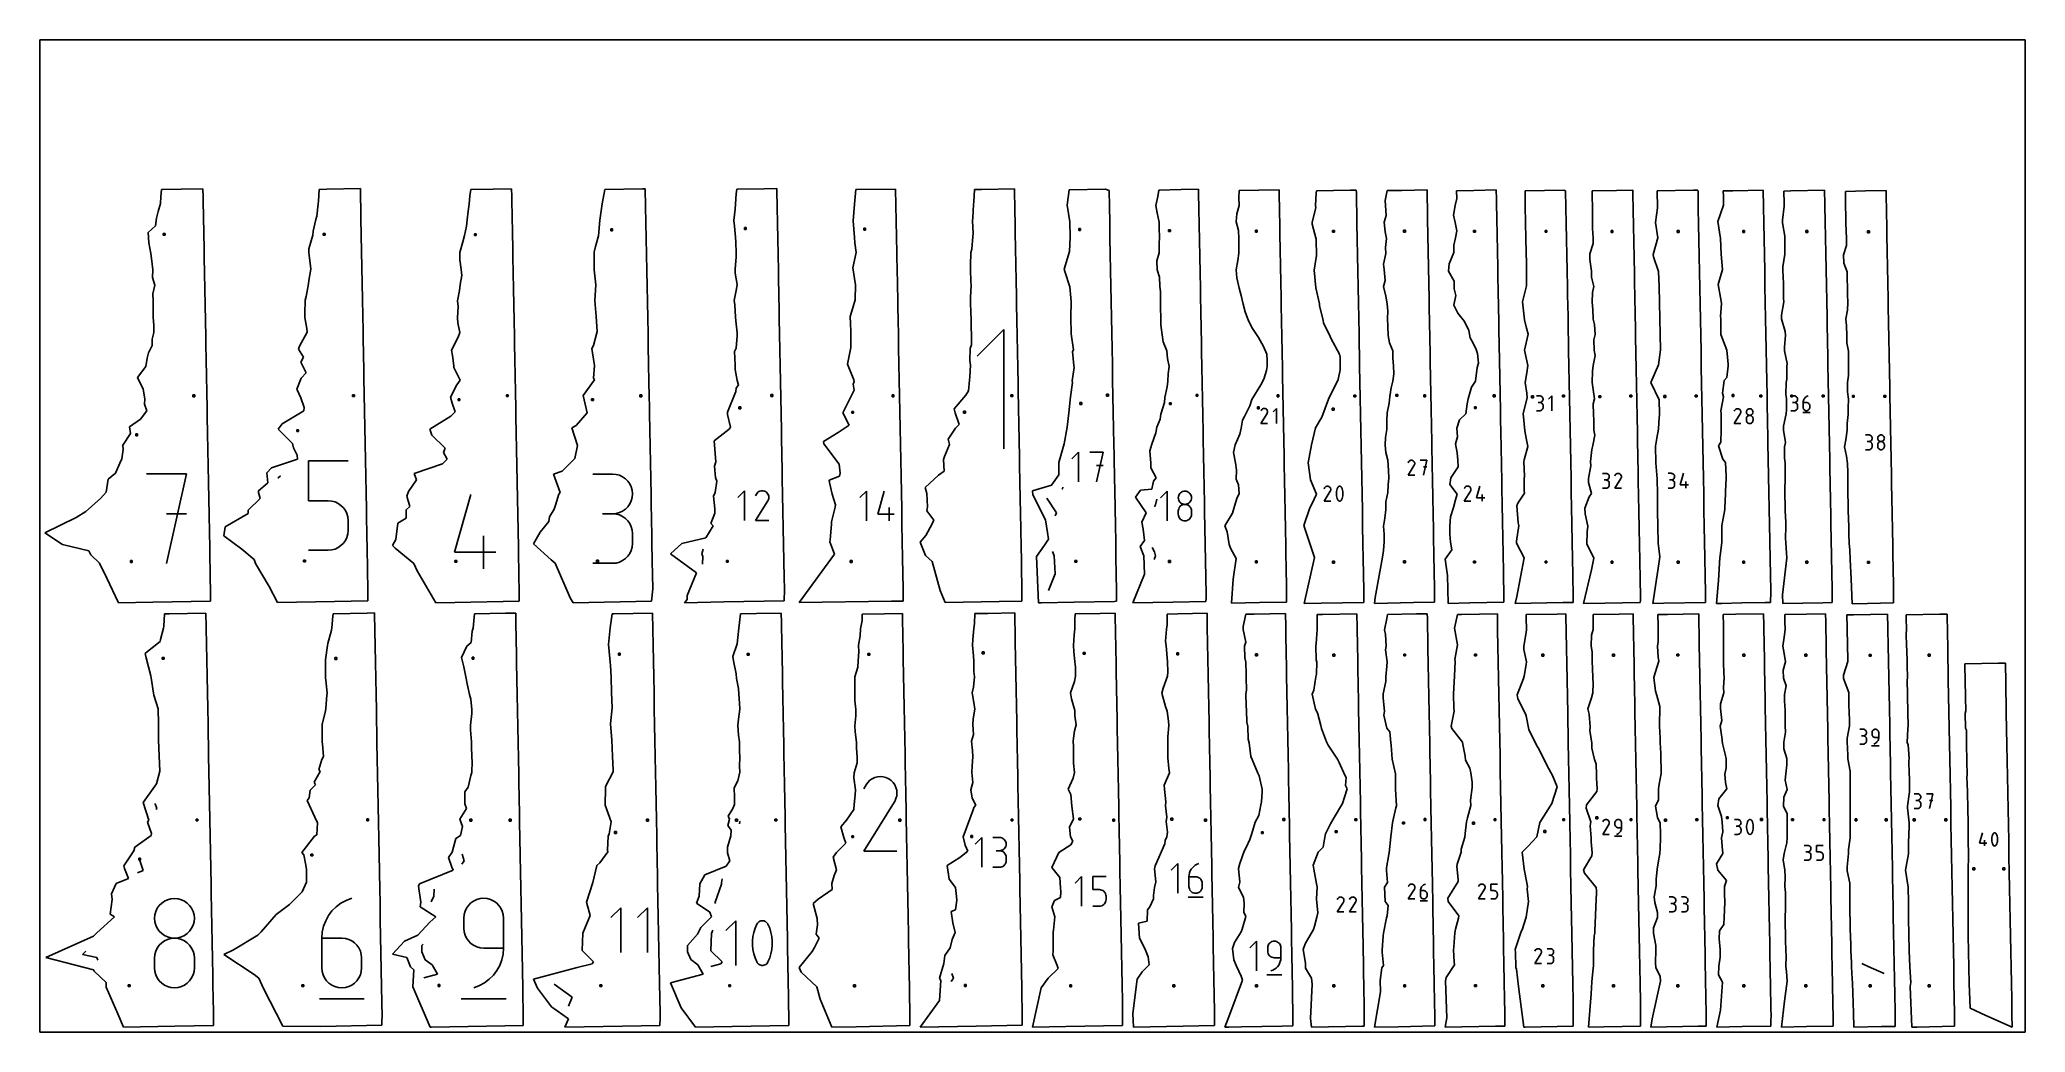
# Model space of a CAD drawing. Extents: x 0 to 24, y 0 to 12.
import ezdxf

# ---------------------------------------------------------------- set-up
doc = ezdxf.new("R2010")
doc.units = 0

msp = doc.modelspace()

# ---------------------------------------------------------------- linework, layer by layer
at = {"layer": 'annotation', "color": 1}
for p, q in [((11.652244, 8.495036), (11.331943, 8.174644)), ((11.652244, 7.054267), (11.652244, 8.495036)), ((18.131469, 7.694065), (18.091511, 7.694065)), ((18.138656, 7.69342), (18.131469, 7.694065)), ((18.145418, 7.691561), (18.138656, 7.69342)), ((18.151644, 7.688603), (18.145418, 7.691561)), ((18.15722, 7.684659), (18.151644, 7.688603)), ((18.162035, 7.679844), (18.15722, 7.684659)), ((18.278915, 7.694274), (18.238911, 7.654259)), ((18.278915, 7.514332), (18.278915, 7.694274)), ((21.207369, 7.693604), (21.167426, 7.693604)), ((21.214553, 7.692959), (21.207369, 7.693604)), ((21.221312, 7.691101), (21.214553, 7.692959)), ((21.227536, 7.688144), (21.221312, 7.691101)), ((21.23311, 7.684202), (21.227536, 7.688144)), ((21.237923, 7.679389), (21.23311, 7.684202)), ((21.35282, 7.683742), (21.343371, 7.676616)), ((21.36332, 7.689523), (21.35282, 7.683742)), ((21.374763, 7.693813), (21.36332, 7.689523)), ((21.374763, 7.693813), (21.374763, 7.693813)), ((14.760643, 7.362079), (14.834479, 7.480945)), ((14.766003, 7.521992), (14.760756, 7.511928)), ((14.770166, 7.527896), (14.766003, 7.521992)), ((14.775162, 7.532824), (14.770166, 7.527896)), ((14.780837, 7.536738), (14.775162, 7.532824)), ((14.78704, 7.539597), (14.780837, 7.536738)), ((14.793619, 7.541362), (14.78704, 7.539597)), ((14.800422, 7.541994), (14.793619, 7.541362)), ((14.807298, 7.541453), (14.800422, 7.541994)), ((14.814093, 7.539699), (14.807298, 7.541453)), ((14.820657, 7.536694), (14.814093, 7.539699)), ((14.826528, 7.532525), (14.820657, 7.536694)), ((14.820657, 7.536694), (14.820657, 7.536694)), ((14.831437, 7.527522), (14.826528, 7.532525)), ((14.835339, 7.521839), (14.831437, 7.527522)), ((14.834479, 7.480945), (14.834567, 7.481054)), ((14.834479, 7.480945), (14.834479, 7.480945)), ((14.834567, 7.481054), (14.834652, 7.481164)), ((14.834652, 7.481164), (14.834734, 7.481276)), ((14.834734, 7.481276), (14.834813, 7.481391)), ((14.834813, 7.481391), (14.83489, 7.481509)), ((14.83489, 7.481509), (14.834965, 7.481632)), ((14.834965, 7.481632), (14.83504, 7.481761)), ((14.83504, 7.481761), (14.835115, 7.481896)), ((14.835115, 7.481896), (14.83519, 7.482039)), ((14.83519, 7.482039), (14.838239, 7.488585)), ((14.83519, 7.482039), (14.83519, 7.482039)), ((14.838193, 7.515629), (14.835339, 7.521839)), ((14.839953, 7.509046), (14.838193, 7.515629)), ((14.838239, 7.488585), (14.840019, 7.49537)), ((14.840576, 7.502241), (14.839953, 7.509046)), ((14.840019, 7.49537), (14.840576, 7.502241)), ((14.948036, 7.541998), (14.908038, 7.501989)), ((14.948036, 7.36208), (14.948036, 7.541998)), ((18.091511, 7.514338), (18.131469, 7.514338)), ((18.131469, 7.614149), (18.111462, 7.614149)), ((18.111462, 7.614149), (18.131469, 7.614149)), ((18.131469, 7.614149), (18.138656, 7.614794)), ((18.138656, 7.613504), (18.131469, 7.614149)), ((18.131469, 7.614149), (18.131469, 7.614149)), ((18.131469, 7.514338), (18.138656, 7.514983)), ((18.131469, 7.514338), (18.131469, 7.514338)), ((18.138656, 7.614794), (18.145418, 7.616654)), ((18.145418, 7.611645), (18.138656, 7.613504)), ((18.138656, 7.514983), (18.145418, 7.516841)), ((18.145418, 7.616654), (18.151644, 7.619615)), ((18.151644, 7.608686), (18.145418, 7.611645)), ((18.145418, 7.516841), (18.151644, 7.519798)), ((18.151644, 7.619615), (18.15722, 7.623565)), ((18.15722, 7.604743), (18.151644, 7.608686)), ((18.151644, 7.519798), (18.15722, 7.52374)), ((18.15722, 7.623565), (18.162035, 7.628389)), ((18.162035, 7.599928), (18.15722, 7.604743)), ((18.15722, 7.52374), (18.162035, 7.528554)), ((18.165975, 7.674273), (18.162035, 7.679844)), ((18.162035, 7.628389), (18.165975, 7.633974)), ((18.165975, 7.594357), (18.162035, 7.599928)), ((18.162035, 7.528554), (18.165975, 7.534125)), ((18.168929, 7.66806), (18.165975, 7.674273)), ((18.165975, 7.633974), (18.168929, 7.640207)), ((18.168929, 7.588143), (18.165975, 7.594357)), ((18.165975, 7.534125), (18.168929, 7.540339)), ((18.170784, 7.661318), (18.168929, 7.66806)), ((18.168929, 7.640207), (18.170784, 7.646975)), ((18.170784, 7.581402), (18.168929, 7.588143)), ((18.168929, 7.540339), (18.170784, 7.547082)), ((18.171427, 7.654163), (18.170784, 7.661318)), ((18.170784, 7.646975), (18.171427, 7.654163)), ((18.171427, 7.574247), (18.170784, 7.581402)), ((18.170784, 7.547082), (18.171427, 7.55424)), ((18.171427, 7.654163), (18.171427, 7.654163)), ((18.171427, 7.55424), (18.171427, 7.574247)), ((18.171427, 7.574247), (18.171427, 7.574247)), ((20.48178, 7.358864), (20.555613, 7.477725)), ((20.487139, 7.518771), (20.481893, 7.508707)), ((20.491303, 7.524674), (20.487139, 7.518771)), ((20.496298, 7.529603), (20.491303, 7.524674)), ((20.501973, 7.533516), (20.496298, 7.529603)), ((20.508176, 7.536375), (20.501973, 7.533516)), ((20.514755, 7.53814), (20.508176, 7.536375)), ((20.521558, 7.538772), (20.514755, 7.53814)), ((20.528433, 7.53823), (20.521558, 7.538772)), ((20.535228, 7.536477), (20.528433, 7.53823)), ((20.541792, 7.533472), (20.535228, 7.536477)), ((20.547662, 7.529303), (20.541792, 7.533472)), ((20.541792, 7.533472), (20.541792, 7.533472)), ((20.552571, 7.524301), (20.547662, 7.529303)), ((20.556473, 7.518618), (20.552571, 7.524301)), ((20.555613, 7.477725), (20.555701, 7.477834)), ((20.555613, 7.477725), (20.555613, 7.477725)), ((20.555701, 7.477834), (20.555786, 7.477944)), ((20.555786, 7.477944), (20.555867, 7.478056)), ((20.555867, 7.478056), (20.555946, 7.478171)), ((20.555946, 7.478171), (20.556023, 7.47829)), ((20.556023, 7.47829), (20.556099, 7.478413)), ((20.556099, 7.478413), (20.556174, 7.478541)), ((20.556174, 7.478541), (20.556249, 7.478677)), ((20.556249, 7.478677), (20.556324, 7.478819)), ((20.556324, 7.478819), (20.559372, 7.485365)), ((20.556324, 7.478819), (20.556324, 7.478819)), ((20.559326, 7.512408), (20.556473, 7.518618)), ((20.561086, 7.505825), (20.559326, 7.512408)), ((20.559372, 7.485365), (20.561153, 7.49215)), ((20.56171, 7.499021), (20.561086, 7.505825)), ((20.561153, 7.49215), (20.56171, 7.499021)), ((20.629808, 7.505815), (20.629163, 7.498661)), ((20.629163, 7.498661), (20.629163, 7.498661)), ((20.629163, 7.498661), (20.629808, 7.491474)), ((20.631666, 7.512555), (20.629808, 7.505815)), ((20.629808, 7.491474), (20.631667, 7.484707)), ((20.634624, 7.518767), (20.631666, 7.512555)), ((20.631667, 7.484707), (20.634627, 7.478475)), ((20.638569, 7.524338), (20.634624, 7.518767)), ((20.638569, 7.444417), (20.634624, 7.438834)), ((20.634627, 7.478475), (20.638572, 7.472891)), ((20.643386, 7.529151), (20.638569, 7.524338)), ((20.643386, 7.44924), (20.638569, 7.444417)), ((20.638572, 7.472891), (20.643391, 7.468068)), ((20.648963, 7.533094), (20.643386, 7.529151)), ((20.648963, 7.453188), (20.643386, 7.44924)), ((20.643391, 7.468068), (20.648968, 7.464119)), ((20.655186, 7.536052), (20.648963, 7.533094)), ((20.655186, 7.456149), (20.648963, 7.453188)), ((20.648968, 7.464119), (20.65519, 7.461158)), ((20.661941, 7.537911), (20.655186, 7.536052)), ((20.661941, 7.458008), (20.655186, 7.456149)), ((20.65519, 7.461158), (20.661944, 7.459298)), ((20.669114, 7.538556), (20.661941, 7.537911)), ((20.669114, 7.458653), (20.661941, 7.458008)), ((20.661944, 7.459298), (20.669114, 7.458653)), ((20.676288, 7.537911), (20.669114, 7.538556)), ((20.669114, 7.538556), (20.669114, 7.538556)), ((20.669114, 7.458653), (20.676285, 7.459298)), ((20.676288, 7.458009), (20.669114, 7.458653)), ((20.669114, 7.458653), (20.669114, 7.458653)), ((20.669114, 7.458653), (20.669114, 7.458653)), ((20.676285, 7.459298), (20.683038, 7.461158)), ((20.683043, 7.536052), (20.676288, 7.537911)), ((20.683043, 7.45615), (20.676288, 7.458009)), ((20.683038, 7.461158), (20.68926, 7.464119)), ((20.689265, 7.533094), (20.683043, 7.536052)), ((20.689265, 7.45319), (20.683043, 7.45615)), ((20.68926, 7.464119), (20.694838, 7.468068)), ((20.694842, 7.529151), (20.689265, 7.533094)), ((20.694842, 7.449243), (20.689265, 7.45319)), ((20.694838, 7.468068), (20.699656, 7.472891)), ((20.69966, 7.524338), (20.694842, 7.529151)), ((20.69966, 7.444422), (20.694842, 7.449243)), ((20.699656, 7.472891), (20.703602, 7.478475)), ((20.703604, 7.518767), (20.69966, 7.524338)), ((20.703604, 7.43884), (20.69966, 7.444422)), ((20.703602, 7.478475), (20.706561, 7.484707)), ((20.706563, 7.512555), (20.703604, 7.518767)), ((20.706561, 7.484707), (20.708421, 7.491474)), ((20.708421, 7.505815), (20.706563, 7.512555)), ((20.709066, 7.498661), (20.708421, 7.505815)), ((20.708421, 7.491474), (20.709066, 7.498661)), ((20.709066, 7.498661), (20.709066, 7.498661)), ((21.167426, 7.513946), (21.207369, 7.513946)), ((21.207369, 7.613718), (21.187369, 7.613718)), ((21.187369, 7.613718), (21.207369, 7.613718)), ((21.207369, 7.613718), (21.214553, 7.614363)), ((21.214553, 7.613074), (21.207369, 7.613718)), ((21.207369, 7.613718), (21.207369, 7.613718)), ((21.207369, 7.513946), (21.214553, 7.51459)), ((21.207369, 7.513946), (21.207369, 7.513946)), ((21.214553, 7.614363), (21.221312, 7.616223)), ((21.221312, 7.611215), (21.214553, 7.613074)), ((21.214553, 7.51459), (21.221312, 7.516448)), ((21.221312, 7.616223), (21.227536, 7.619183)), ((21.227536, 7.608258), (21.221312, 7.611215)), ((21.221312, 7.516448), (21.227536, 7.519404)), ((21.227536, 7.619183), (21.23311, 7.623131)), ((21.23311, 7.604316), (21.227536, 7.608258)), ((21.227536, 7.519404), (21.23311, 7.523345)), ((21.23311, 7.623131), (21.237923, 7.627953)), ((21.237923, 7.599503), (21.23311, 7.604316)), ((21.23311, 7.523345), (21.237923, 7.528157)), ((21.241862, 7.67382), (21.237923, 7.679389)), ((21.237923, 7.627953), (21.241862, 7.633536)), ((21.241862, 7.593934), (21.237923, 7.599503)), ((21.237923, 7.528157), (21.241862, 7.533725)), ((21.244815, 7.667609), (21.241862, 7.67382)), ((21.241862, 7.633536), (21.244815, 7.639767)), ((21.244815, 7.587723), (21.241862, 7.593934)), ((21.241862, 7.533725), (21.244815, 7.539937)), ((21.246669, 7.66087), (21.244815, 7.667609)), ((21.244815, 7.639767), (21.246669, 7.646532)), ((21.246669, 7.580984), (21.244815, 7.587723)), ((21.244815, 7.539937), (21.246669, 7.546677)), ((21.247312, 7.653718), (21.246669, 7.66087)), ((21.246669, 7.646532), (21.247312, 7.653718)), ((21.247312, 7.573832), (21.246669, 7.580984)), ((21.246669, 7.546677), (21.247312, 7.553832)), ((21.247312, 7.653718), (21.247312, 7.653718)), ((21.247312, 7.553832), (21.247312, 7.573832)), ((21.247312, 7.573832), (21.247312, 7.573832)), ((21.309761, 7.491456), (21.399698, 7.491456)), ((21.315649, 7.625871), (21.314764, 7.613713)), ((21.314764, 7.613713), (21.314764, 7.553928)), ((21.354707, 7.613713), (21.314764, 7.613713)), ((21.314764, 7.553928), (21.314764, 7.553928)), ((21.314764, 7.553928), (21.315409, 7.546743)), ((21.315409, 7.546743), (21.317268, 7.539979)), ((21.31823, 7.637552), (21.315649, 7.625871)), ((21.317268, 7.539979), (21.320227, 7.53375)), ((21.322401, 7.648612), (21.31823, 7.637552)), ((21.320227, 7.53375), (21.324172, 7.528168)), ((21.328053, 7.658906), (21.322401, 7.648612)), ((21.324172, 7.528168), (21.328989, 7.523348)), ((21.335079, 7.668289), (21.328053, 7.658906)), ((21.328989, 7.523348), (21.334565, 7.519402)), ((21.334565, 7.519402), (21.340786, 7.516443)), ((21.343371, 7.676616), (21.335079, 7.668289)), ((21.340786, 7.516443), (21.347538, 7.514585)), ((21.347538, 7.514585), (21.354707, 7.51394)), ((21.361891, 7.613072), (21.354707, 7.613713)), ((21.354707, 7.51394), (21.361891, 7.514585)), ((21.354707, 7.51394), (21.354707, 7.51394)), ((21.368651, 7.611223), (21.361891, 7.613072)), ((21.361891, 7.514585), (21.368651, 7.516443)), ((21.374874, 7.608277), (21.368651, 7.611223)), ((21.368651, 7.516443), (21.374874, 7.519402)), ((21.380448, 7.604347), (21.374874, 7.608277)), ((21.374874, 7.519402), (21.380448, 7.523348)), ((21.385261, 7.599544), (21.380448, 7.604347)), ((21.380448, 7.523348), (21.385261, 7.528168)), ((21.3892, 7.593978), (21.385261, 7.599544)), ((21.385261, 7.528168), (21.3892, 7.53375)), ((21.392153, 7.587763), (21.3892, 7.593978)), ((21.3892, 7.53375), (21.392153, 7.539979)), ((21.394007, 7.581008), (21.392153, 7.587763)), ((21.392153, 7.539979), (21.394007, 7.546743)), ((21.39465, 7.573826), (21.394007, 7.581008)), ((21.394007, 7.546743), (21.39465, 7.553928)), ((21.39465, 7.553928), (21.39465, 7.573826)), ((21.39465, 7.573826), (21.39465, 7.573826)), ((14.840549, 7.362079), (14.760643, 7.362079)), ((20.561683, 7.358864), (20.48178, 7.358864)), ((20.629808, 7.425841), (20.629163, 7.418657)), ((20.629163, 7.418657), (20.629163, 7.398754)), ((20.629163, 7.398754), (20.629163, 7.398754)), ((20.629163, 7.398754), (20.629808, 7.391571)), ((20.631666, 7.432604), (20.629808, 7.425841)), ((20.629808, 7.391571), (20.631667, 7.384815)), ((20.634624, 7.438834), (20.631666, 7.432604)), ((20.631667, 7.384815), (20.634627, 7.378598)), ((20.634627, 7.378598), (20.638572, 7.373031)), ((20.638572, 7.373031), (20.643391, 7.368227)), ((20.643391, 7.368227), (20.648968, 7.364296)), ((20.648968, 7.364296), (20.65519, 7.36135)), ((20.65519, 7.36135), (20.661944, 7.359501)), ((20.661944, 7.359501), (20.669114, 7.358859)), ((20.669114, 7.358859), (20.676285, 7.359501)), ((20.669114, 7.358859), (20.669114, 7.358859)), ((20.676285, 7.359501), (20.683038, 7.36135)), ((20.683038, 7.36135), (20.68926, 7.364296)), ((20.68926, 7.364296), (20.694838, 7.368227)), ((20.694838, 7.368227), (20.699656, 7.373031)), ((20.699656, 7.373031), (20.703602, 7.378598)), ((20.703602, 7.378598), (20.706561, 7.384815)), ((20.706563, 7.432609), (20.703604, 7.43884)), ((20.706561, 7.384815), (20.708421, 7.391571)), ((20.708421, 7.425844), (20.706563, 7.432609)), ((20.709066, 7.418657), (20.708421, 7.425844)), ((20.708421, 7.391571), (20.709066, 7.398754)), ((20.709066, 7.398754), (20.709066, 7.418657)), ((20.709066, 7.418657), (20.709066, 7.418657)), ((22.109342, 7.222083), (22.069413, 7.222083)), ((22.116523, 7.221438), (22.109342, 7.222083)), ((22.12328, 7.219581), (22.116523, 7.221438)), ((22.129501, 7.216625), (22.12328, 7.219581)), ((22.135073, 7.212684), (22.129501, 7.216625)), ((22.139885, 7.207873), (22.135073, 7.212684)), ((22.143822, 7.202306), (22.139885, 7.207873)), ((22.146774, 7.196097), (22.143822, 7.202306)), ((22.222156, 7.202294), (22.2192, 7.196085)), ((22.226099, 7.207861), (22.222156, 7.202294)), ((22.230914, 7.212672), (22.226099, 7.207861)), ((22.236487, 7.216613), (22.230914, 7.212672)), ((22.242706, 7.21957), (22.236487, 7.216613)), ((22.249457, 7.221427), (22.242706, 7.21957)), ((22.256627, 7.222072), (22.249457, 7.221427)), ((22.263796, 7.221427), (22.256627, 7.222072)), ((22.256627, 7.222072), (22.256627, 7.222072)), ((22.270547, 7.21957), (22.263796, 7.221427)), ((22.276766, 7.216613), (22.270547, 7.21957)), ((22.28234, 7.212672), (22.276766, 7.216613)), ((22.287155, 7.207861), (22.28234, 7.212672)), ((22.291097, 7.202294), (22.287155, 7.207861)), ((22.294054, 7.196085), (22.291097, 7.202294)), ((12.557517, 7.014138), (12.477437, 6.934036)), ((12.557517, 6.653926), (12.557517, 7.014138)), ((12.852756, 7.014138), (12.692574, 7.014138)), ((12.772676, 6.653926), (12.852756, 7.014138)), ((22.069413, 7.042489), (22.109342, 7.042489)), ((22.109342, 7.142226), (22.089349, 7.142226)), ((22.089349, 7.142226), (22.109342, 7.142226)), ((22.109342, 7.142226), (22.116523, 7.142871)), ((22.116523, 7.141581), (22.109342, 7.142226)), ((22.109342, 7.142226), (22.109342, 7.142226)), ((22.109342, 7.042489), (22.116523, 7.043133)), ((22.109342, 7.042489), (22.109342, 7.042489)), ((22.116523, 7.142871), (22.12328, 7.144729)), ((22.12328, 7.139724), (22.116523, 7.141581)), ((22.116523, 7.043133), (22.12328, 7.04499)), ((22.12328, 7.144729), (22.129501, 7.147689)), ((22.129501, 7.136767), (22.12328, 7.139724)), ((22.12328, 7.04499), (22.129501, 7.047945)), ((22.129501, 7.147689), (22.135073, 7.151635)), ((22.135073, 7.132827), (22.129501, 7.136767)), ((22.129501, 7.047945), (22.135073, 7.051885)), ((22.135073, 7.151635), (22.139885, 7.156456)), ((22.139885, 7.128016), (22.135073, 7.132827)), ((22.135073, 7.051885), (22.139885, 7.056695)), ((22.139885, 7.156456), (22.143822, 7.162037)), ((22.143822, 7.122449), (22.139885, 7.128016)), ((22.139885, 7.056695), (22.143822, 7.062262)), ((22.143822, 7.162037), (22.146774, 7.168265)), ((22.146774, 7.11624), (22.143822, 7.122449)), ((22.143822, 7.062262), (22.146774, 7.068471)), ((22.148627, 7.18936), (22.146774, 7.196097)), ((22.146774, 7.168265), (22.148627, 7.175028)), ((22.148627, 7.109503), (22.146774, 7.11624)), ((22.146774, 7.068471), (22.148627, 7.075209)), ((22.14927, 7.182211), (22.148627, 7.18936)), ((22.148627, 7.175028), (22.14927, 7.182211)), ((22.14927, 7.102354), (22.148627, 7.109503)), ((22.148627, 7.075209), (22.14927, 7.082361)), ((22.14927, 7.182211), (22.14927, 7.182211)), ((22.14927, 7.082361), (22.14927, 7.102354)), ((22.14927, 7.102354), (22.14927, 7.102354)), ((22.217342, 7.189349), (22.216698, 7.1822)), ((22.216698, 7.1822), (22.216698, 7.1822)), ((22.216698, 7.1822), (22.217343, 7.175016)), ((22.217342, 7.109421), (22.216698, 7.102241)), ((22.216698, 7.102241), (22.216698, 7.08235)), ((22.216698, 7.08235), (22.216698, 7.08235)), ((22.216698, 7.08235), (22.217343, 7.075171)), ((22.2192, 7.196085), (22.217342, 7.189349)), ((22.2192, 7.116181), (22.217342, 7.109421)), ((22.217343, 7.175016), (22.219201, 7.168254)), ((22.217343, 7.075171), (22.219201, 7.068419)), ((22.222156, 7.122407), (22.2192, 7.116181)), ((22.219201, 7.168254), (22.222159, 7.162025)), ((22.219201, 7.068419), (22.222159, 7.062205)), ((22.226099, 7.127987), (22.222156, 7.122407)), ((22.222159, 7.162025), (22.226102, 7.156444)), ((22.222159, 7.062205), (22.226102, 7.056642)), ((22.230914, 7.132807), (22.226099, 7.127987)), ((22.226102, 7.156444), (22.230918, 7.151624)), ((22.226102, 7.056642), (22.230918, 7.05184)), ((22.236487, 7.136752), (22.230914, 7.132807)), ((22.230918, 7.151624), (22.236492, 7.147677)), ((22.230918, 7.05184), (22.236492, 7.047911)), ((22.242706, 7.139711), (22.236487, 7.136752)), ((22.236492, 7.147677), (22.242711, 7.144718)), ((22.236492, 7.047911), (22.242711, 7.044967)), ((22.249457, 7.14157), (22.242706, 7.139711)), ((22.242711, 7.144718), (22.24946, 7.142859)), ((22.242711, 7.044967), (22.24946, 7.043119)), ((22.256627, 7.142215), (22.249457, 7.14157)), ((22.24946, 7.142859), (22.256627, 7.142215)), ((22.24946, 7.043119), (22.256627, 7.042478)), ((22.256627, 7.142215), (22.263793, 7.142859)), ((22.263796, 7.14157), (22.256627, 7.142215)), ((22.256627, 7.142215), (22.256627, 7.142215)), ((22.256627, 7.142215), (22.256627, 7.142215)), ((22.256627, 7.042478), (22.263793, 7.043119)), ((22.256627, 7.042478), (22.256627, 7.042478)), ((22.263793, 7.142859), (22.270543, 7.144718)), ((22.263793, 7.043119), (22.270543, 7.044967)), ((22.270547, 7.139713), (22.263796, 7.14157)), ((22.270543, 7.144718), (22.276761, 7.147677)), ((22.270543, 7.044967), (22.276761, 7.047911)), ((22.276766, 7.136755), (22.270547, 7.139713)), ((22.276761, 7.147677), (22.282335, 7.151624)), ((22.276761, 7.047911), (22.282335, 7.05184)), ((22.28234, 7.13281), (22.276766, 7.136755)), ((22.282335, 7.151624), (22.287151, 7.156444)), ((22.282335, 7.05184), (22.287151, 7.056642)), ((22.287155, 7.127992), (22.28234, 7.13281)), ((22.287151, 7.156444), (22.291095, 7.162025)), ((22.287151, 7.056642), (22.291095, 7.062205)), ((22.291097, 7.122412), (22.287155, 7.127992)), ((22.291095, 7.162025), (22.294052, 7.168254)), ((22.291095, 7.062205), (22.294052, 7.068419)), ((22.294054, 7.116185), (22.291097, 7.122412)), ((22.294052, 7.168254), (22.295911, 7.175016)), ((22.294052, 7.068419), (22.295911, 7.075171)), ((22.295911, 7.189349), (22.294054, 7.196085)), ((22.295911, 7.109424), (22.294054, 7.116185)), ((22.296555, 7.1822), (22.295911, 7.189349)), ((22.295911, 7.175016), (22.296555, 7.1822)), ((22.296555, 7.102241), (22.295911, 7.109424)), ((22.295911, 7.075171), (22.296555, 7.08235)), ((22.296555, 7.1822), (22.296555, 7.1822)), ((22.296555, 7.08235), (22.296555, 7.102241)), ((22.296555, 7.102241), (22.296555, 7.102241)), ((1.772929, 6.749966), (1.292078, 6.749966)), ((1.532537, 5.668645), (1.772929, 6.749966)), ((2.908581, 6.727065), (2.877318, 6.699757)), ((3.246941, 6.426776), (3.246941, 6.908274)), ((3.246941, 6.908274), (3.72715, 6.908274)), ((6.924326, 6.748997), (6.684338, 6.748997)), ((6.967489, 6.745123), (6.924326, 6.748997)), ((7.008103, 6.733958), (6.967489, 6.745123)), ((7.045494, 6.71619), (7.008103, 6.733958)), ((12.852756, 6.85373), (12.772676, 6.85373)), ((16.540034, 6.735916), (16.613886, 6.854808)), ((16.619957, 6.735916), (16.540034, 6.735916)), ((16.545394, 6.895865), (16.540146, 6.885798)), ((16.549559, 6.90177), (16.545394, 6.895865)), ((16.554555, 6.9067), (16.549559, 6.90177)), ((16.560232, 6.910614), (16.554555, 6.9067)), ((16.566436, 6.913474), (16.560232, 6.910614)), ((16.573017, 6.915239), (16.566436, 6.913474)), ((16.579822, 6.915871), (16.573017, 6.915239)), ((16.586699, 6.91533), (16.579822, 6.915871)), ((16.593496, 6.913576), (16.586699, 6.91533)), ((16.600061, 6.91057), (16.593496, 6.913576)), ((16.605933, 6.9064), (16.600061, 6.91057)), ((16.600061, 6.91057), (16.600061, 6.91057)), ((16.610843, 6.901397), (16.605933, 6.9064)), ((16.614746, 6.895712), (16.610843, 6.901397)), ((16.613886, 6.854808), (16.613974, 6.854918)), ((16.613886, 6.854808), (16.613886, 6.854808)), ((16.613974, 6.854918), (16.614059, 6.855028)), ((16.614059, 6.855028), (16.61414, 6.85514)), ((16.61414, 6.85514), (16.614219, 6.855255)), ((16.614219, 6.855255), (16.614297, 6.855373)), ((16.614297, 6.855373), (16.614372, 6.855496)), ((16.614372, 6.855496), (16.614447, 6.855625)), ((16.614447, 6.855625), (16.614522, 6.85576)), ((16.614522, 6.85576), (16.614597, 6.855903)), ((16.614597, 6.855903), (16.617646, 6.86245)), ((16.614597, 6.855903), (16.614597, 6.855903)), ((16.6176, 6.889501), (16.614746, 6.895712)), ((16.619361, 6.882916), (16.6176, 6.889501)), ((16.617646, 6.86245), (16.619427, 6.869237)), ((16.619985, 6.87611), (16.619361, 6.882916)), ((16.619427, 6.869237), (16.619985, 6.87611)), ((16.767475, 6.915876), (16.68745, 6.915876)), ((16.727468, 6.735917), (16.767475, 6.915876)), ((16.767475, 6.835737), (16.727468, 6.835737)), ((18.930866, 6.757398), (18.89091, 6.757398)), ((18.938052, 6.756753), (18.930866, 6.757398)), ((18.944814, 6.754894), (18.938052, 6.756753)), ((18.951039, 6.751936), (18.944814, 6.754894)), ((18.956616, 6.747992), (18.951039, 6.751936)), ((18.96143, 6.743178), (18.956616, 6.747992)), ((18.96537, 6.737607), (18.96143, 6.743178)), ((18.968324, 6.731394), (18.96537, 6.737607)), ((18.970179, 6.724653), (18.968324, 6.731394)), ((18.970822, 6.717498), (18.970179, 6.724653)), ((19.04367, 6.737599), (19.038423, 6.727534)), ((19.047834, 6.743504), (19.04367, 6.737599)), ((19.05283, 6.748432), (19.047834, 6.743504)), ((19.058505, 6.752346), (19.05283, 6.748432)), ((19.064709, 6.755205), (19.058505, 6.752346)), ((19.071289, 6.756971), (19.064709, 6.755205)), ((19.078092, 6.757602), (19.071289, 6.756971)), ((19.084968, 6.757061), (19.078092, 6.757602)), ((19.091765, 6.755307), (19.084968, 6.757061)), ((19.098329, 6.752302), (19.091765, 6.755307)), ((19.1042, 6.748133), (19.098329, 6.752302)), ((19.098329, 6.752302), (19.098329, 6.752302)), ((19.109109, 6.74313), (19.1042, 6.748133)), ((19.113012, 6.737447), (19.109109, 6.74313)), ((19.115866, 6.731236), (19.113012, 6.737447)), ((19.117626, 6.724652), (19.115866, 6.731236)), ((19.11825, 6.717847), (19.117626, 6.724652)), ((19.721407, 6.757822), (19.681458, 6.757822)), ((19.728592, 6.757177), (19.721407, 6.757822)), ((19.735353, 6.755319), (19.728592, 6.757177)), ((19.741577, 6.752361), (19.735353, 6.755319)), ((19.747152, 6.748418), (19.741577, 6.752361)), ((19.751966, 6.743605), (19.747152, 6.748418)), ((19.755905, 6.738035), (19.751966, 6.743605)), ((19.758859, 6.731823), (19.755905, 6.738035)), ((19.760713, 6.725083), (19.758859, 6.731823)), ((19.761356, 6.71793), (19.760713, 6.725083)), ((19.828819, 6.618125), (19.868711, 6.758031)), ((5.013266, 5.803106), (5.213006, 6.503608)), ((7.078985, 6.692504), (7.045494, 6.71619)), ((7.107902, 6.663587), (7.078985, 6.692504)), ((7.131569, 6.630127), (7.107902, 6.663587)), ((7.149311, 6.592809), (7.131569, 6.630127)), ((7.160451, 6.55232), (7.149311, 6.592809)), ((7.164314, 6.509348), (7.160451, 6.55232)), ((7.160451, 6.466174), (7.164314, 6.509348)), ((7.164314, 6.509348), (7.164314, 6.509348)), ((8.517558, 6.547157), (8.437399, 6.466976)), ((8.517558, 6.186589), (8.517558, 6.547157)), ((8.663527, 6.507064), (8.653013, 6.486894)), ((8.671871, 6.518896), (8.663527, 6.507064)), ((8.681882, 6.528773), (8.671871, 6.518896)), ((8.693256, 6.536616), (8.681882, 6.528773)), ((8.705687, 6.542345), (8.693256, 6.536616)), ((8.718873, 6.545883), (8.705687, 6.542345)), ((8.732507, 6.547149), (8.718873, 6.545883)), ((8.746285, 6.546064), (8.732507, 6.547149)), ((8.759904, 6.54255), (8.746285, 6.546064)), ((8.773059, 6.536527), (8.759904, 6.54255)), ((8.784824, 6.528172), (8.773059, 6.536527)), ((8.773059, 6.536527), (8.773059, 6.536527)), ((8.794661, 6.518147), (8.784824, 6.528172)), ((8.802483, 6.506758), (8.794661, 6.518147)), ((8.808201, 6.494313), (8.802483, 6.506758)), ((8.811729, 6.481118), (8.808201, 6.494313)), ((8.812978, 6.467482), (8.811729, 6.481118)), ((9.993722, 6.543987), (9.913548, 6.46379)), ((9.993722, 6.183348), (9.993722, 6.543987)), ((10.128951, 6.263523), (10.208922, 6.543987)), ((12.362414, 6.568854), (12.352573, 6.568117)), ((12.366363, 6.591221), (12.362414, 6.568854)), ((13.626999, 6.542728), (13.546937, 6.462643)), ((13.626999, 6.182596), (13.626999, 6.542728)), ((13.767047, 6.490241), (13.763327, 6.476749)), ((13.772969, 6.502676), (13.767047, 6.490241)), ((13.780865, 6.513826), (13.772969, 6.502676)), ((13.790508, 6.523462), (13.780865, 6.513826)), ((13.801672, 6.531355), (13.790508, 6.523462)), ((13.814128, 6.537276), (13.801672, 6.531355)), ((13.827649, 6.540997), (13.814128, 6.537276)), ((13.842008, 6.542288), (13.827649, 6.540997)), ((13.856368, 6.540997), (13.842008, 6.542288)), ((13.842008, 6.542288), (13.842008, 6.542288)), ((13.869889, 6.537276), (13.856368, 6.540997)), ((13.882345, 6.531355), (13.869889, 6.537276)), ((13.893509, 6.523462), (13.882345, 6.531355)), ((13.903152, 6.513826), (13.893509, 6.523462)), ((13.911048, 6.502676), (13.903152, 6.513826)), ((13.91697, 6.490241), (13.911048, 6.502676)), ((13.92069, 6.476749), (13.91697, 6.490241)), ((15.52554, 6.421782), (15.599392, 6.540673)), ((15.530901, 6.581729), (15.525653, 6.571663)), ((15.535065, 6.587635), (15.530901, 6.581729)), ((15.540062, 6.592564), (15.535065, 6.587635)), ((15.545738, 6.596479), (15.540062, 6.592564)), ((15.551943, 6.599338), (15.545738, 6.596479)), ((15.558523, 6.601104), (15.551943, 6.599338)), ((15.565328, 6.601736), (15.558523, 6.601104)), ((15.572205, 6.601194), (15.565328, 6.601736)), ((15.579002, 6.59944), (15.572205, 6.601194)), ((15.585567, 6.596434), (15.579002, 6.59944)), ((15.591439, 6.592265), (15.585567, 6.596434)), ((15.585567, 6.596434), (15.585567, 6.596434)), ((15.596349, 6.587261), (15.591439, 6.592265)), ((15.600253, 6.581577), (15.596349, 6.587261)), ((15.599392, 6.540673), (15.59948, 6.540782)), ((15.599392, 6.540673), (15.599392, 6.540673)), ((15.59948, 6.540782), (15.599565, 6.540893)), ((15.599565, 6.540893), (15.599647, 6.541005)), ((15.599647, 6.541005), (15.599726, 6.541119)), ((15.599726, 6.541119), (15.599803, 6.541238)), ((15.599803, 6.541238), (15.599879, 6.541361)), ((15.599879, 6.541361), (15.599953, 6.54149)), ((15.599953, 6.54149), (15.600028, 6.541625)), ((15.600028, 6.541625), (15.600103, 6.541768)), ((15.600103, 6.541768), (15.603152, 6.548315)), ((15.600103, 6.541768), (15.600103, 6.541768)), ((15.603107, 6.575366), (15.600253, 6.581577)), ((15.604867, 6.56878), (15.603107, 6.575366)), ((15.603152, 6.548315), (15.604934, 6.555102)), ((15.605491, 6.561975), (15.604867, 6.56878)), ((15.604934, 6.555102), (15.605491, 6.561975)), ((15.674699, 6.537546), (15.672975, 6.520312)), ((15.672975, 6.520312), (15.672975, 6.503006)), ((15.672975, 6.503006), (15.674699, 6.485763)), ((15.678148, 6.554576), (15.674699, 6.537546)), ((15.674699, 6.485763), (15.678148, 6.468715)), ((15.683322, 6.571268), (15.678148, 6.554576)), ((15.69022, 6.58749), (15.683322, 6.571268)), ((15.692543, 6.591353), (15.69022, 6.58749)), ((15.69022, 6.58749), (15.69022, 6.58749)), ((15.695438, 6.594645), (15.692543, 6.591353)), ((15.69881, 6.597334), (15.695438, 6.594645)), ((15.702561, 6.599389), (15.69881, 6.597334)), ((15.706598, 6.600777), (15.702561, 6.599389)), ((15.710822, 6.601466), (15.706598, 6.600777)), ((15.71514, 6.601425), (15.710822, 6.601466)), ((15.719455, 6.600621), (15.71514, 6.601425)), ((15.72367, 6.599024), (15.719455, 6.600621)), ((15.725284, 6.598176), (15.72367, 6.599024)), ((15.72367, 6.599024), (15.72367, 6.599024)), ((15.726833, 6.597202), (15.725284, 6.598176)), ((15.728309, 6.596109), (15.726833, 6.597202)), ((15.729704, 6.594906), (15.728309, 6.596109)), ((15.731012, 6.5936), (15.729704, 6.594906)), ((15.732225, 6.592199), (15.731012, 6.5936)), ((15.733334, 6.590711), (15.732225, 6.592199)), ((15.734334, 6.589142), (15.733334, 6.590711)), ((15.735215, 6.587502), (15.734334, 6.589142)), ((15.742147, 6.571246), (15.735215, 6.587502)), ((15.735215, 6.587502), (15.735215, 6.587502)), ((15.747346, 6.554528), (15.742147, 6.571246)), ((15.750812, 6.537482), (15.747346, 6.554528)), ((15.747346, 6.468667), (15.750812, 6.485699)), ((15.752545, 6.520239), (15.750812, 6.537482)), ((15.750812, 6.485699), (15.752545, 6.502934)), ((15.752545, 6.502934), (15.752545, 6.520239)), ((17.218617, 6.423125), (17.292454, 6.541993)), ((17.223976, 6.583042), (17.218729, 6.572977)), ((17.22814, 6.588946), (17.223976, 6.583042)), ((17.233135, 6.593874), (17.22814, 6.588946)), ((17.238811, 6.597788), (17.233135, 6.593874)), ((17.245014, 6.600647), (17.238811, 6.597788)), ((17.251593, 6.602412), (17.245014, 6.600647)), ((17.258397, 6.603044), (17.251593, 6.602412)), ((17.265272, 6.602503), (17.258397, 6.603044)), ((17.272068, 6.600749), (17.265272, 6.602503)), ((17.278632, 6.597744), (17.272068, 6.600749)), ((17.284503, 6.593575), (17.278632, 6.597744)), ((17.278632, 6.597744), (17.278632, 6.597744)), ((17.289411, 6.588572), (17.284503, 6.593575)), ((17.293314, 6.582889), (17.289411, 6.588572)), ((17.292454, 6.541993), (17.292542, 6.542103)), ((17.292454, 6.541993), (17.292454, 6.541993)), ((17.292542, 6.542103), (17.292627, 6.542213)), ((17.292627, 6.542213), (17.292708, 6.542325)), ((17.292708, 6.542325), (17.292787, 6.54244)), ((17.292787, 6.54244), (17.292865, 6.542558)), ((17.292865, 6.542558), (17.29294, 6.542681)), ((17.29294, 6.542681), (17.293015, 6.54281)), ((17.293015, 6.54281), (17.29309, 6.542945)), ((17.29309, 6.542945), (17.293165, 6.543088)), ((17.293165, 6.543088), (17.296213, 6.549634)), ((17.293165, 6.543088), (17.293165, 6.543088)), ((17.296168, 6.576679), (17.293314, 6.582889)), ((17.297928, 6.570095), (17.296168, 6.576679)), ((17.296213, 6.549634), (17.297994, 6.556419)), ((17.298551, 6.563291), (17.297928, 6.570095)), ((17.297994, 6.556419), (17.298551, 6.563291)), ((17.366009, 6.463125), (17.405906, 6.603048)), ((17.435964, 6.423126), (17.435964, 6.503034)), ((18.89091, 6.57768), (18.930866, 6.57768)), ((18.930866, 6.677486), (18.91086, 6.677486)), ((18.91086, 6.677486), (18.930866, 6.677486)), ((18.930866, 6.677486), (18.938052, 6.678131)), ((18.938052, 6.676841), (18.930866, 6.677486)), ((18.930866, 6.677486), (18.930866, 6.677486)), ((18.930866, 6.57768), (18.938052, 6.578325)), ((18.930866, 6.57768), (18.930866, 6.57768)), ((18.938052, 6.678131), (18.944814, 6.679991)), ((18.944814, 6.674982), (18.938052, 6.676841)), ((18.938052, 6.578325), (18.944814, 6.580183)), ((18.944814, 6.679991), (18.951039, 6.682952)), ((18.951039, 6.672024), (18.944814, 6.674982)), ((18.944814, 6.580183), (18.951039, 6.58314)), ((18.951039, 6.682952), (18.956616, 6.686902)), ((18.956616, 6.66808), (18.951039, 6.672024)), ((18.951039, 6.58314), (18.956616, 6.587082)), ((18.956616, 6.686902), (18.96143, 6.691725)), ((18.96143, 6.663266), (18.956616, 6.66808)), ((18.956616, 6.587082), (18.96143, 6.591896)), ((18.96143, 6.691725), (18.96537, 6.69731)), ((18.96537, 6.657695), (18.96143, 6.663266)), ((18.96143, 6.591896), (18.96537, 6.597466)), ((18.96537, 6.69731), (18.968324, 6.703543)), ((18.968324, 6.651482), (18.96537, 6.657695)), ((18.96537, 6.597466), (18.968324, 6.60368)), ((18.968324, 6.703543), (18.970179, 6.71031)), ((18.970179, 6.644741), (18.968324, 6.651482)), ((18.968324, 6.60368), (18.970179, 6.610422)), ((18.970179, 6.71031), (18.970822, 6.717498)), ((18.970822, 6.637586), (18.970179, 6.644741)), ((18.970179, 6.610422), (18.970822, 6.61758)), ((18.970822, 6.717498), (18.970822, 6.717498)), ((18.970822, 6.61758), (18.970822, 6.637586)), ((18.970822, 6.637586), (18.970822, 6.637586)), ((19.03831, 6.577673), (19.112152, 6.696548)), ((19.118222, 6.577673), (19.03831, 6.577673)), ((19.112152, 6.696548), (19.11224, 6.696658)), ((19.112152, 6.696548), (19.112152, 6.696548)), ((19.11224, 6.696658), (19.112325, 6.696768)), ((19.112325, 6.696768), (19.112406, 6.69688)), ((19.112406, 6.69688), (19.112485, 6.696995)), ((19.112485, 6.696995), (19.112562, 6.697113)), ((19.112562, 6.697113), (19.112638, 6.697236)), ((19.112638, 6.697236), (19.112713, 6.697365)), ((19.112713, 6.697365), (19.112788, 6.6975)), ((19.112788, 6.6975), (19.112863, 6.697643)), ((19.112863, 6.697643), (19.115911, 6.704189)), ((19.112863, 6.697643), (19.112863, 6.697643)), ((19.115911, 6.704189), (19.117693, 6.710975)), ((19.117693, 6.710975), (19.11825, 6.717847)), ((19.681458, 6.578137), (19.721407, 6.578137)), ((19.721407, 6.677924), (19.701405, 6.677924)), ((19.701405, 6.677924), (19.721407, 6.677924)), ((19.721407, 6.677924), (19.728592, 6.678569)), ((19.728592, 6.677279), (19.721407, 6.677924)), ((19.721407, 6.677924), (19.721407, 6.677924)), ((19.721407, 6.578137), (19.728592, 6.578781)), ((19.721407, 6.578137), (19.721407, 6.578137)), ((19.728592, 6.678569), (19.735353, 6.680429)), ((19.735353, 6.675421), (19.728592, 6.677279)), ((19.728592, 6.578781), (19.735353, 6.580639)), ((19.735353, 6.680429), (19.741577, 6.68339)), ((19.741577, 6.672463), (19.735353, 6.675421)), ((19.735353, 6.580639), (19.741577, 6.583595)), ((19.741577, 6.68339), (19.747152, 6.687338)), ((19.747152, 6.66852), (19.741577, 6.672463)), ((19.741577, 6.583595), (19.747152, 6.587537)), ((19.747152, 6.687338), (19.751966, 6.692161)), ((19.751966, 6.663707), (19.747152, 6.66852)), ((19.747152, 6.587537), (19.751966, 6.59235)), ((19.751966, 6.692161), (19.755905, 6.697745)), ((19.755905, 6.658137), (19.751966, 6.663707)), ((19.751966, 6.59235), (19.755905, 6.597919)), ((19.755905, 6.697745), (19.758859, 6.703977)), ((19.758859, 6.651925), (19.755905, 6.658137)), ((19.755905, 6.597919), (19.758859, 6.604132)), ((19.758859, 6.703977), (19.760713, 6.710743)), ((19.760713, 6.645185), (19.758859, 6.651925)), ((19.758859, 6.604132), (19.760713, 6.610873)), ((19.760713, 6.710743), (19.761356, 6.71793)), ((19.761356, 6.638032), (19.760713, 6.645185)), ((19.760713, 6.610873), (19.761356, 6.618029)), ((19.761356, 6.71793), (19.761356, 6.71793)), ((19.761356, 6.618029), (19.761356, 6.638032)), ((19.761356, 6.638032), (19.761356, 6.638032)), ((19.928708, 6.618125), (19.828819, 6.618125)), ((19.898766, 6.578131), (19.898766, 6.658029)), ((1.772929, 6.268437), (1.532537, 6.268437)), ((3.487045, 6.426776), (3.246941, 6.426776)), ((3.530157, 6.422923), (3.487045, 6.426776)), ((3.570753, 6.411808), (3.530157, 6.422923)), ((3.608151, 6.394103), (3.570753, 6.411808)), ((3.641668, 6.370479), (3.608151, 6.394103)), ((3.670622, 6.341604), (3.641668, 6.370479)), ((3.694329, 6.308149), (3.670622, 6.341604)), ((3.712108, 6.270785), (3.694329, 6.308149)), ((3.723276, 6.230183), (3.712108, 6.270785)), ((6.924326, 6.269021), (6.804163, 6.269021)), ((6.804163, 6.269021), (6.924326, 6.269021)), ((6.924326, 6.269021), (6.967489, 6.272896)), ((6.967489, 6.265147), (6.924326, 6.269021)), ((6.924326, 6.269021), (6.924326, 6.269021)), ((6.967489, 6.272896), (7.008103, 6.284068)), ((7.008103, 6.253982), (6.967489, 6.265147)), ((7.008103, 6.284068), (7.045494, 6.301854)), ((7.045494, 6.236214), (7.008103, 6.253982)), ((7.045494, 6.301854), (7.078985, 6.325574)), ((7.078985, 6.325574), (7.107902, 6.354548)), ((7.107902, 6.354548), (7.131569, 6.388093)), ((7.131569, 6.388093), (7.149311, 6.425529)), ((7.149311, 6.425529), (7.160451, 6.466174)), ((8.652787, 6.186586), (8.800758, 6.424802)), ((8.800758, 6.424802), (8.800935, 6.425021)), ((8.800758, 6.424802), (8.800758, 6.424802)), ((8.800935, 6.425021), (8.801105, 6.425241)), ((8.801105, 6.425241), (8.801268, 6.425466)), ((8.801268, 6.425466), (8.801427, 6.425696)), ((8.801427, 6.425696), (8.801582, 6.425934)), ((8.801582, 6.425934), (8.801733, 6.42618)), ((8.801733, 6.42618), (8.801883, 6.426438)), ((8.801883, 6.426438), (8.802033, 6.426709)), ((8.802033, 6.426709), (8.802183, 6.426995)), ((8.802183, 6.426995), (8.808293, 6.440113)), ((8.802183, 6.426995), (8.802183, 6.426995)), ((8.808293, 6.440113), (8.811862, 6.453711)), ((8.811862, 6.453711), (8.812978, 6.467482)), ((10.329195, 6.263523), (10.128951, 6.263523)), ((10.269171, 6.183348), (10.269171, 6.343516)), ((12.172269, 6.457743), (12.29012, 6.28071)), ((12.29012, 6.28071), (12.273754, 6.244699)), ((13.485079, 6.376068), (13.473392, 6.351823)), ((13.503675, 6.445645), (13.485079, 6.376068)), ((13.763327, 6.476749), (13.762037, 6.462429)), ((13.762037, 6.462429), (13.762037, 6.462429)), ((13.762037, 6.462429), (13.763328, 6.448042)), ((13.763327, 6.316663), (13.762037, 6.302283)), ((13.762037, 6.302283), (13.762037, 6.262444)), ((13.762037, 6.262444), (13.762037, 6.262444)), ((13.762037, 6.262444), (13.763328, 6.248064)), ((13.767047, 6.330202), (13.763327, 6.316663)), ((13.763328, 6.448042), (13.76705, 6.434498)), ((13.763328, 6.248064), (13.76705, 6.234541)), ((13.772969, 6.342673), (13.767047, 6.330202)), ((13.76705, 6.434498), (13.772974, 6.422023)), ((13.780865, 6.353848), (13.772969, 6.342673)), ((13.772974, 6.422023), (13.780872, 6.410845)), ((13.790508, 6.363501), (13.780865, 6.353848)), ((13.780872, 6.410845), (13.790518, 6.40119)), ((13.801672, 6.371404), (13.790508, 6.363501)), ((13.790518, 6.40119), (13.801682, 6.393285)), ((13.814128, 6.377331), (13.801672, 6.371404)), ((13.801682, 6.393285), (13.814137, 6.387358)), ((13.827649, 6.381053), (13.814128, 6.377331)), ((13.814137, 6.387358), (13.827655, 6.383636)), ((13.842008, 6.382344), (13.827649, 6.381053)), ((13.827655, 6.383636), (13.842008, 6.382344)), ((13.842008, 6.382344), (13.856362, 6.383636)), ((13.856368, 6.381054), (13.842008, 6.382344)), ((13.842008, 6.382344), (13.842008, 6.382344)), ((13.842008, 6.382344), (13.842008, 6.382344)), ((13.856362, 6.383636), (13.86988, 6.387358)), ((13.869889, 6.377333), (13.856368, 6.381054)), ((13.86988, 6.387358), (13.882335, 6.393285)), ((13.882345, 6.371409), (13.869889, 6.377333)), ((13.882335, 6.393285), (13.893499, 6.40119)), ((13.893509, 6.363509), (13.882345, 6.371409)), ((13.893499, 6.40119), (13.903145, 6.410845)), ((13.903152, 6.353857), (13.893509, 6.363509)), ((13.903145, 6.410845), (13.911043, 6.422023)), ((13.911048, 6.342683), (13.903152, 6.353857)), ((13.911043, 6.422023), (13.916967, 6.434498)), ((13.91697, 6.330211), (13.911048, 6.342683)), ((13.916967, 6.434498), (13.920689, 6.448042)), ((13.916967, 6.234541), (13.920689, 6.248064)), ((13.92069, 6.316669), (13.91697, 6.330211)), ((13.920689, 6.448042), (13.92198, 6.462429)), ((13.920689, 6.248064), (13.92198, 6.262444)), ((13.92198, 6.462429), (13.92069, 6.476749)), ((13.92198, 6.302283), (13.92069, 6.316669)), ((13.92198, 6.462429), (13.92198, 6.462429)), ((13.92198, 6.262444), (13.92198, 6.302283)), ((13.92198, 6.302283), (13.92198, 6.302283)), ((15.605464, 6.421782), (15.52554, 6.421782)), ((15.678148, 6.468715), (15.683322, 6.451994)), ((15.683322, 6.451994), (15.69022, 6.435736)), ((15.69022, 6.435736), (15.69022, 6.435736)), ((15.69022, 6.435736), (15.691099, 6.434098)), ((15.691099, 6.434098), (15.692091, 6.432538)), ((15.692091, 6.432538), (15.693192, 6.431058)), ((15.693192, 6.431058), (15.694399, 6.429665)), ((15.694399, 6.429665), (15.695707, 6.428363)), ((15.695707, 6.428363), (15.697112, 6.427156)), ((15.697112, 6.427156), (15.69861, 6.42605)), ((15.69861, 6.42605), (15.700196, 6.425048)), ((15.700196, 6.425048), (15.701867, 6.424157)), ((15.701867, 6.424157), (15.701867, 6.424157)), ((15.701867, 6.424157), (15.706049, 6.422593)), ((15.706049, 6.422593), (15.710339, 6.421816)), ((15.710339, 6.421816), (15.714638, 6.421795)), ((15.714638, 6.421795), (15.718851, 6.422496)), ((15.718851, 6.422496), (15.722879, 6.42389)), ((15.722879, 6.42389), (15.726627, 6.425943)), ((15.726627, 6.425943), (15.729997, 6.428625)), ((15.729997, 6.428625), (15.732892, 6.431903)), ((15.732892, 6.431903), (15.735215, 6.435747)), ((15.735215, 6.435747), (15.742147, 6.451972)), ((15.735215, 6.435747), (15.735215, 6.435747)), ((15.742147, 6.451972), (15.747346, 6.468667)), ((17.298524, 6.423125), (17.218617, 6.423125)), ((17.46591, 6.463125), (17.366009, 6.463125)), ((3.7121, 5.983547), (3.723274, 6.024206)), ((3.723274, 6.024206), (3.72715, 6.067399)), ((3.72715, 6.187011), (3.723276, 6.230183)), ((3.72715, 6.067399), (3.72715, 6.187011)), ((3.72715, 6.187011), (3.72715, 6.187011)), ((5.363489, 5.602858), (5.363489, 6.002903)), ((7.078985, 6.212528), (7.045494, 6.236214)), ((7.107902, 6.183611), (7.078985, 6.212528)), ((7.131569, 6.150151), (7.107902, 6.183611)), ((7.149311, 6.112833), (7.131569, 6.150151)), ((7.160451, 6.072345), (7.149311, 6.112833)), ((7.164314, 6.029372), (7.160451, 6.072345)), ((7.164314, 5.909209), (7.164314, 6.029372)), ((7.164314, 6.029372), (7.164314, 6.029372)), ((8.812924, 6.186586), (8.652787, 6.186586)), ((13.76705, 6.234541), (13.772974, 6.222096)), ((13.772974, 6.222096), (13.780872, 6.210953)), ((13.780872, 6.210953), (13.790518, 6.201336)), ((13.790518, 6.201336), (13.801682, 6.193467)), ((13.801682, 6.193467), (13.814137, 6.18757)), ((13.814137, 6.18757), (13.827655, 6.183868)), ((13.827655, 6.183868), (13.842008, 6.182585)), ((13.842008, 6.182585), (13.856362, 6.183868)), ((13.842008, 6.182585), (13.842008, 6.182585)), ((13.856362, 6.183868), (13.86988, 6.18757)), ((13.86988, 6.18757), (13.882335, 6.193467)), ((13.882335, 6.193467), (13.893499, 6.201336)), ((13.893499, 6.201336), (13.903145, 6.210953)), ((13.903145, 6.210953), (13.911043, 6.222096)), ((13.911043, 6.222096), (13.916967, 6.234541)), ((3.246941, 5.827023), (3.487045, 5.827023)), ((3.487045, 5.827023), (3.530139, 5.830898)), ((3.487045, 5.827023), (3.487045, 5.827023)), ((3.530139, 5.830898), (3.570726, 5.842068)), ((3.570726, 5.842068), (3.608121, 5.859854)), ((3.608121, 5.859854), (3.64164, 5.883576)), ((3.64164, 5.883576), (3.670599, 5.912552)), ((3.670599, 5.912552), (3.694314, 5.946102)), ((3.694314, 5.946102), (3.7121, 5.983547)), ((5.513407, 5.803106), (5.013266, 5.803106)), ((7.107902, 5.754942), (7.131569, 5.7884)), ((7.131569, 5.7884), (7.149311, 5.825721)), ((7.149311, 5.825721), (7.160451, 5.866219)), ((7.160451, 5.866219), (7.164314, 5.909209)), ((8.017938, 5.842307), (8.001331, 5.785516)), ((8.001331, 5.785516), (8.015109, 5.754063)), ((12.243562, 5.811985), (12.261834, 5.760712)), ((12.261834, 5.760712), (12.272329, 5.541043)), ((13.446668, 5.861365), (13.472784, 5.806571)), ((13.48784, 5.760154), (13.47106, 5.714459)), ((13.472784, 5.806571), (13.48784, 5.760154)), ((6.684338, 5.66956), (6.924326, 5.66956)), ((6.924326, 5.66956), (6.967489, 5.673432)), ((6.924326, 5.66956), (6.924326, 5.66956)), ((6.967489, 5.673432), (7.008103, 5.684591)), ((7.008103, 5.684591), (7.045494, 5.702353)), ((7.045494, 5.702353), (7.078985, 5.726031)), ((7.078985, 5.726031), (7.107902, 5.754942)), ((8.015109, 5.754063), (8.009983, 5.65919)), ((12.272329, 5.541043), (12.191894, 5.340577)), ((22.040622, 3.663769), (22.000694, 3.663769)), ((22.047803, 3.663125), (22.040622, 3.663769)), ((22.05456, 3.661267), (22.047803, 3.663125)), ((22.060781, 3.658311), (22.05456, 3.661267)), ((22.066353, 3.65437), (22.060781, 3.658311)), ((22.071164, 3.649559), (22.066353, 3.65437)), ((22.075102, 3.643992), (22.071164, 3.649559)), ((22.071164, 3.598143), (22.075102, 3.603724)), ((22.078053, 3.637784), (22.075102, 3.643992)), ((22.075102, 3.603724), (22.078053, 3.609952)), ((22.079907, 3.631047), (22.078053, 3.637784)), ((22.078053, 3.609952), (22.079907, 3.616715)), ((22.08055, 3.623898), (22.079907, 3.631047)), ((22.079907, 3.616715), (22.08055, 3.623898)), ((22.08055, 3.623898), (22.08055, 3.623898)), ((22.14861, 3.631177), (22.147965, 3.623994)), ((22.147965, 3.623994), (22.147965, 3.604002)), ((22.147965, 3.604002), (22.147965, 3.604002)), ((22.147965, 3.604002), (22.14861, 3.596819)), ((22.150468, 3.637939), (22.14861, 3.631177)), ((22.153426, 3.644168), (22.150468, 3.637939)), ((22.157369, 3.649749), (22.153426, 3.644168)), ((22.162185, 3.654569), (22.157369, 3.649749)), ((22.167759, 3.658515), (22.162185, 3.654569)), ((22.173978, 3.661475), (22.167759, 3.658515)), ((22.180727, 3.663333), (22.173978, 3.661475)), ((22.187893, 3.663978), (22.180727, 3.663333)), ((22.195074, 3.663333), (22.187893, 3.663978)), ((22.187893, 3.663978), (22.187893, 3.663978)), ((22.201832, 3.661475), (22.195074, 3.663333)), ((22.208053, 3.658515), (22.201832, 3.661475)), ((22.213625, 3.654569), (22.208053, 3.658515)), ((22.218436, 3.649749), (22.213625, 3.654569)), ((22.222373, 3.644168), (22.218436, 3.649749)), ((22.225325, 3.637939), (22.222373, 3.644168)), ((22.227178, 3.631177), (22.225325, 3.637939)), ((22.227821, 3.623994), (22.227178, 3.631177)), ((22.227821, 3.564028), (22.227821, 3.623994)), ((22.227821, 3.623994), (22.227821, 3.623994)), ((22.000694, 3.484178), (22.040622, 3.484178)), ((22.040622, 3.583914), (22.020629, 3.583914)), ((22.020629, 3.583914), (22.040622, 3.583914)), ((22.040622, 3.583914), (22.047803, 3.584558)), ((22.047803, 3.583269), (22.040622, 3.583914)), ((22.040622, 3.583914), (22.040622, 3.583914)), ((22.040622, 3.484178), (22.047803, 3.484822)), ((22.040622, 3.484178), (22.040622, 3.484178)), ((22.047803, 3.584558), (22.05456, 3.586417)), ((22.05456, 3.581411), (22.047803, 3.583269)), ((22.047803, 3.484822), (22.05456, 3.486679)), ((22.05456, 3.586417), (22.060781, 3.589376)), ((22.060781, 3.578455), (22.05456, 3.581411)), ((22.05456, 3.486679), (22.060781, 3.489634)), ((22.060781, 3.589376), (22.066353, 3.593323)), ((22.066353, 3.574514), (22.060781, 3.578455)), ((22.060781, 3.489634), (22.066353, 3.493574)), ((22.066353, 3.593323), (22.071164, 3.598143)), ((22.071164, 3.569703), (22.066353, 3.574514)), ((22.066353, 3.493574), (22.071164, 3.498384)), ((22.075102, 3.564136), (22.071164, 3.569703)), ((22.071164, 3.498384), (22.075102, 3.50395)), ((22.078053, 3.557928), (22.075102, 3.564136)), ((22.075102, 3.50395), (22.078053, 3.510159)), ((22.079907, 3.551191), (22.078053, 3.557928)), ((22.078053, 3.510159), (22.079907, 3.516897)), ((22.08055, 3.544042), (22.079907, 3.551191)), ((22.079907, 3.516897), (22.08055, 3.52405)), ((22.08055, 3.52405), (22.08055, 3.544042)), ((22.08055, 3.544042), (22.08055, 3.544042)), ((22.142976, 3.461697), (22.232879, 3.461697)), ((22.14861, 3.596819), (22.150468, 3.590057)), ((22.150468, 3.590057), (22.153426, 3.583831)), ((22.153426, 3.583831), (22.157369, 3.578251)), ((22.157369, 3.578251), (22.162185, 3.573433)), ((22.162185, 3.573433), (22.167759, 3.569488)), ((22.167759, 3.569488), (22.173978, 3.56653)), ((22.167912, 3.484173), (22.179331, 3.488428)), ((22.167912, 3.484173), (22.167912, 3.484173)), ((22.173978, 3.56653), (22.180727, 3.564673)), ((22.179331, 3.488428), (22.189811, 3.494179)), ((22.180727, 3.564673), (22.187893, 3.564028)), ((22.187893, 3.564028), (22.227821, 3.564028)), ((22.189811, 3.494179), (22.199246, 3.50128)), ((22.199246, 3.50128), (22.207526, 3.509585)), ((22.207526, 3.509585), (22.214543, 3.518946)), ((22.214543, 3.518946), (22.22019, 3.529218)), ((22.22019, 3.529218), (22.224357, 3.540253)), ((22.224357, 3.540253), (22.226937, 3.551905)), ((22.226937, 3.551905), (22.227821, 3.564028)), ((9.988482, 2.992035), (9.962221, 2.94166)), ((10.009321, 3.021586), (9.988482, 2.992035)), ((10.034324, 3.046254), (10.009321, 3.021586)), ((10.06273, 3.065842), (10.034324, 3.046254)), ((10.093779, 3.080152), (10.06273, 3.065842)), ((10.126709, 3.088987), (10.093779, 3.080152)), ((10.160761, 3.092148), (10.126709, 3.088987)), ((10.195174, 3.08944), (10.160761, 3.092148)), ((10.229187, 3.080663), (10.195174, 3.08944)), ((10.262041, 3.06562), (10.229187, 3.080663)), ((10.291426, 3.044754), (10.262041, 3.06562)), ((10.262041, 3.06562), (10.262041, 3.06562)), ((10.315994, 3.019716), (10.291426, 3.044754)), ((10.335529, 2.991271), (10.315994, 3.019716)), ((10.34981, 2.960189), (10.335529, 2.991271)), ((10.35862, 2.927235), (10.34981, 2.960189)), ((10.361741, 2.893178), (10.35862, 2.927235)), ((10.358953, 2.858785), (10.361741, 2.893178)), ((22.696597, 2.883541), (22.656667, 2.883541)), ((22.703779, 2.882897), (22.696597, 2.883541)), ((22.710536, 2.881039), (22.703779, 2.882897)), ((22.716757, 2.878083), (22.710536, 2.881039)), ((22.883915, 2.88375), (22.803953, 2.88375)), ((22.84394, 2.703933), (22.883915, 2.88375)), ((1.395568, 2.76509), (1.395596, 2.762153)), ((1.395596, 2.762153), (1.414322, 2.705626)), ((1.414322, 2.705626), (1.406819, 2.69317)), ((9.961657, 2.191629), (10.331222, 2.786582)), ((10.331222, 2.786582), (10.331664, 2.787129)), ((10.331222, 2.786582), (10.331222, 2.786582)), ((10.331664, 2.787129), (10.332088, 2.78768)), ((10.332088, 2.78768), (10.332496, 2.788241)), ((10.332496, 2.788241), (10.332892, 2.788816)), ((10.332892, 2.788816), (10.333278, 2.789409)), ((10.333278, 2.789409), (10.333657, 2.790025)), ((10.333657, 2.790025), (10.334032, 2.79067)), ((10.334032, 2.79067), (10.334405, 2.791346)), ((10.334405, 2.791346), (10.33478, 2.79206)), ((10.33478, 2.79206), (10.350039, 2.824823)), ((10.33478, 2.79206), (10.33478, 2.79206)), ((10.350039, 2.824823), (10.358953, 2.858785)), ((22.656667, 2.703939), (22.696597, 2.703939)), ((22.696597, 2.80368), (22.676604, 2.80368)), ((22.676604, 2.80368), (22.696597, 2.80368)), ((22.696597, 2.80368), (22.703779, 2.804325)), ((22.703779, 2.803036), (22.696597, 2.80368)), ((22.696597, 2.80368), (22.696597, 2.80368)), ((22.696597, 2.703939), (22.703779, 2.704583)), ((22.696597, 2.703939), (22.696597, 2.703939)), ((22.703779, 2.804325), (22.710536, 2.806184)), ((22.710536, 2.801178), (22.703779, 2.803036)), ((22.703779, 2.704583), (22.710536, 2.70644)), ((22.710536, 2.806184), (22.716757, 2.809143)), ((22.716757, 2.798222), (22.710536, 2.801178)), ((22.710536, 2.70644), (22.716757, 2.709395)), ((22.72233, 2.874142), (22.716757, 2.878083)), ((22.716757, 2.809143), (22.72233, 2.81309)), ((22.72233, 2.794281), (22.716757, 2.798222)), ((22.716757, 2.709395), (22.72233, 2.713335)), ((22.727141, 2.86933), (22.72233, 2.874142)), ((22.72233, 2.81309), (22.727141, 2.817911)), ((22.727141, 2.789469), (22.72233, 2.794281)), ((22.72233, 2.713335), (22.727141, 2.718145)), ((22.731079, 2.863763), (22.727141, 2.86933)), ((22.727141, 2.817911), (22.731079, 2.823492)), ((22.731079, 2.783902), (22.727141, 2.789469)), ((22.727141, 2.718145), (22.731079, 2.723712)), ((22.734031, 2.857554), (22.731079, 2.863763)), ((22.731079, 2.823492), (22.734031, 2.829721)), ((22.734031, 2.777693), (22.731079, 2.783902)), ((22.731079, 2.723712), (22.734031, 2.729922)), ((22.735885, 2.850817), (22.734031, 2.857554)), ((22.734031, 2.829721), (22.735885, 2.836484)), ((22.735885, 2.770956), (22.734031, 2.777693)), ((22.734031, 2.729922), (22.735885, 2.73666)), ((22.736527, 2.843667), (22.735885, 2.850817)), ((22.735885, 2.836484), (22.736527, 2.843667)), ((22.736527, 2.763806), (22.735885, 2.770956)), ((22.735885, 2.73666), (22.736527, 2.743813)), ((22.736527, 2.843667), (22.736527, 2.843667)), ((22.736527, 2.743813), (22.736527, 2.763806)), ((22.736527, 2.763806), (22.736527, 2.763806)), ((22.883915, 2.803675), (22.84394, 2.803675)), ((8.461026, 2.543024), (8.457307, 2.519394)), ((8.458539, 2.550556), (8.461125, 2.543175)), ((8.461125, 2.543175), (8.461026, 2.543024)), ((18.892319, 2.39276), (18.966145, 2.51161)), ((18.897678, 2.552652), (18.892432, 2.542589)), ((18.901841, 2.558556), (18.897678, 2.552652)), ((18.906836, 2.563483), (18.901841, 2.558556)), ((18.91251, 2.567396), (18.906836, 2.563483)), ((18.918712, 2.570255), (18.91251, 2.567396)), ((18.925291, 2.57202), (18.918712, 2.570255)), ((18.932093, 2.572651), (18.925291, 2.57202)), ((18.938968, 2.57211), (18.932093, 2.572651)), ((18.945762, 2.570357), (18.938968, 2.57211)), ((18.952325, 2.567352), (18.945762, 2.570357)), ((18.958195, 2.563184), (18.952325, 2.567352)), ((18.952325, 2.567352), (18.952325, 2.567352)), ((18.963103, 2.558182), (18.958195, 2.563184)), ((18.967006, 2.5525), (18.963103, 2.558182)), ((18.966145, 2.51161), (18.966234, 2.511719)), ((18.966145, 2.51161), (18.966145, 2.51161)), ((18.966234, 2.511719), (18.966318, 2.51183)), ((18.966318, 2.51183), (18.9664, 2.511942)), ((18.9664, 2.511942), (18.966479, 2.512056)), ((18.966479, 2.512056), (18.966556, 2.512175)), ((18.966556, 2.512175), (18.966632, 2.512298)), ((18.966632, 2.512298), (18.966707, 2.512427)), ((18.966707, 2.512427), (18.966781, 2.512562)), ((18.966781, 2.512562), (18.966856, 2.512705)), ((18.966856, 2.512705), (18.969904, 2.519249)), ((18.966856, 2.512705), (18.966856, 2.512705)), ((18.969859, 2.546291), (18.967006, 2.5525)), ((18.971618, 2.539708), (18.969859, 2.546291)), ((18.969904, 2.519249), (18.971685, 2.526034)), ((18.972242, 2.532904), (18.971618, 2.539708)), ((18.971685, 2.526034), (18.972242, 2.532904)), ((19.040322, 2.539838), (19.039678, 2.532652)), ((19.039678, 2.532652), (19.039678, 2.51265)), ((19.039678, 2.51265), (19.039678, 2.51265)), ((19.039678, 2.51265), (19.040322, 2.505463)), ((19.042181, 2.546604), (19.040322, 2.539838)), ((19.040322, 2.505463), (19.042181, 2.498699)), ((19.045141, 2.552836), (19.042181, 2.546604)), ((19.042181, 2.498699), (19.045141, 2.492469)), ((19.049086, 2.558419), (19.045141, 2.552836)), ((19.045141, 2.492469), (19.049086, 2.486887)), ((19.053904, 2.563242), (19.049086, 2.558419)), ((19.049086, 2.486887), (19.053904, 2.482066)), ((19.059481, 2.567191), (19.053904, 2.563242)), ((19.053904, 2.482066), (19.059481, 2.478119)), ((19.065703, 2.570151), (19.059481, 2.567191)), ((19.059481, 2.478119), (19.065703, 2.47516)), ((19.072455, 2.572011), (19.065703, 2.570151)), ((19.065703, 2.47516), (19.072455, 2.473301)), ((19.071058, 2.397018), (19.081544, 2.402773)), ((19.079625, 2.572656), (19.072455, 2.572011)), ((19.072455, 2.473301), (19.079625, 2.472657)), ((19.08681, 2.572011), (19.079625, 2.572656)), ((19.079625, 2.572656), (19.079625, 2.572656)), ((19.079625, 2.472657), (19.119573, 2.472657)), ((19.081544, 2.402773), (19.090983, 2.409877)), ((19.093571, 2.570151), (19.08681, 2.572011)), ((19.090983, 2.409877), (19.099268, 2.418186)), ((19.099795, 2.567191), (19.093571, 2.570151)), ((19.099268, 2.418186), (19.106289, 2.427552)), ((19.105369, 2.563242), (19.099795, 2.567191)), ((19.110183, 2.558419), (19.105369, 2.563242)), ((19.106289, 2.427552), (19.111938, 2.437829)), ((19.114122, 2.552836), (19.110183, 2.558419)), ((19.111938, 2.437829), (19.116107, 2.448869)), ((19.117076, 2.546604), (19.114122, 2.552836)), ((19.116107, 2.448869), (19.118689, 2.460528)), ((19.11893, 2.539838), (19.117076, 2.546604)), ((19.118689, 2.460528), (19.119573, 2.472657)), ((19.119573, 2.532652), (19.11893, 2.539838)), ((19.119573, 2.472657), (19.119573, 2.532652)), ((19.119573, 2.532652), (19.119573, 2.532652)), ((20.524339, 2.572694), (20.484387, 2.572694)), ((20.524339, 2.492791), (20.504335, 2.492791)), ((20.504335, 2.492791), (20.524339, 2.492791)), ((20.531524, 2.572049), (20.524339, 2.572694)), ((20.524339, 2.492791), (20.531524, 2.493436)), ((20.531524, 2.492146), (20.524339, 2.492791)), ((20.524339, 2.492791), (20.524339, 2.492791)), ((20.538285, 2.57019), (20.531524, 2.572049)), ((20.531524, 2.493436), (20.538285, 2.495295)), ((20.538285, 2.490287), (20.531524, 2.492146)), ((20.54451, 2.567232), (20.538285, 2.57019)), ((20.538285, 2.495295), (20.54451, 2.498256)), ((20.54451, 2.487329), (20.538285, 2.490287)), ((20.550085, 2.563289), (20.54451, 2.567232)), ((20.54451, 2.498256), (20.550085, 2.502205)), ((20.550085, 2.483386), (20.54451, 2.487329)), ((20.54451, 2.398455), (20.550085, 2.402397)), ((20.554899, 2.558475), (20.550085, 2.563289)), ((20.550085, 2.502205), (20.554899, 2.507028)), ((20.554899, 2.478572), (20.550085, 2.483386)), ((20.550085, 2.402397), (20.554899, 2.40721)), ((20.558839, 2.552905), (20.554899, 2.558475)), ((20.554899, 2.507028), (20.558839, 2.512613)), ((20.558839, 2.473002), (20.554899, 2.478572)), ((20.554899, 2.40721), (20.558839, 2.41278)), ((20.561793, 2.546693), (20.558839, 2.552905)), ((20.558839, 2.512613), (20.561793, 2.518845)), ((20.561793, 2.466789), (20.558839, 2.473002)), ((20.558839, 2.41278), (20.561793, 2.418993)), ((20.563647, 2.539952), (20.561793, 2.546693)), ((20.561793, 2.518845), (20.563647, 2.525611)), ((20.563647, 2.460049), (20.561793, 2.466789)), ((20.561793, 2.418993), (20.563647, 2.425735)), ((20.56429, 2.532799), (20.563647, 2.539952)), ((20.563647, 2.525611), (20.56429, 2.532799)), ((20.56429, 2.452895), (20.563647, 2.460049)), ((20.563647, 2.425735), (20.56429, 2.432891)), ((20.56429, 2.532799), (20.56429, 2.532799)), ((20.56429, 2.432891), (20.56429, 2.452895)), ((20.56429, 2.452895), (20.56429, 2.452895)), ((20.633495, 2.508724), (20.631771, 2.491494)), ((20.631771, 2.491494), (20.631771, 2.474193)), ((20.631771, 2.474193), (20.633495, 2.456954)), ((20.636944, 2.52575), (20.633495, 2.508724)), ((20.633495, 2.456954), (20.636944, 2.43991)), ((20.642116, 2.542438), (20.636944, 2.52575)), ((20.636944, 2.43991), (20.642116, 2.423194)), ((20.649013, 2.558657), (20.642116, 2.542438)), ((20.642116, 2.423194), (20.649013, 2.406939)), ((20.651335, 2.562519), (20.649013, 2.558657)), ((20.649013, 2.558657), (20.649013, 2.558657)), ((20.649013, 2.406939), (20.649013, 2.406939)), ((20.649013, 2.406939), (20.649891, 2.405303)), ((20.649891, 2.405303), (20.650883, 2.403742)), ((20.650883, 2.403742), (20.651984, 2.402263)), ((20.654229, 2.56581), (20.651335, 2.562519)), ((20.651984, 2.402263), (20.65319, 2.400871)), ((20.65319, 2.400871), (20.654498, 2.399569)), ((20.6576, 2.568498), (20.654229, 2.56581)), ((20.661351, 2.570552), (20.6576, 2.568498)), ((20.665386, 2.57194), (20.661351, 2.570552)), ((20.66961, 2.572629), (20.665386, 2.57194)), ((20.673926, 2.572587), (20.66961, 2.572629)), ((20.67824, 2.571784), (20.673926, 2.572587)), ((20.682454, 2.570187), (20.67824, 2.571784)), ((20.684068, 2.56934), (20.682454, 2.570187)), ((20.682454, 2.570187), (20.682454, 2.570187)), ((20.685616, 2.568366), (20.684068, 2.56934)), ((20.687091, 2.567274), (20.685616, 2.568366)), ((20.688487, 2.566071), (20.687091, 2.567274)), ((20.689794, 2.564765), (20.688487, 2.566071)), ((20.688779, 2.399831), (20.691674, 2.403108)), ((20.691007, 2.563364), (20.689794, 2.564765)), ((20.692116, 2.561876), (20.691007, 2.563364)), ((20.691674, 2.403108), (20.693996, 2.406951)), ((20.693115, 2.560308), (20.692116, 2.561876)), ((20.693996, 2.558668), (20.693115, 2.560308)), ((20.700926, 2.542416), (20.693996, 2.558668)), ((20.693996, 2.558668), (20.693996, 2.558668)), ((20.693996, 2.406951), (20.700926, 2.423172)), ((20.693996, 2.406951), (20.693996, 2.406951)), ((20.706124, 2.525703), (20.700926, 2.542416)), ((20.700926, 2.423172), (20.706124, 2.439863)), ((20.709589, 2.50866), (20.706124, 2.525703)), ((20.706124, 2.439863), (20.709589, 2.45689)), ((20.711321, 2.491422), (20.709589, 2.50866)), ((20.709589, 2.45689), (20.711321, 2.474121)), ((20.711321, 2.474121), (20.711321, 2.491422)), ((23.447191, 2.287592), (23.482325, 2.410808)), ((23.61182, 2.401663), (23.609775, 2.398262)), ((23.614369, 2.404562), (23.61182, 2.401663)), ((23.617337, 2.406929), (23.614369, 2.404562)), ((23.62064, 2.408738), (23.617337, 2.406929)), ((23.624194, 2.40996), (23.62064, 2.408738)), ((23.627913, 2.410567), (23.624194, 2.40996)), ((23.631715, 2.41053), (23.627913, 2.410567)), ((23.635513, 2.409823), (23.631715, 2.41053)), ((23.639225, 2.408417), (23.635513, 2.409823)), ((23.640646, 2.40767), (23.639225, 2.408417)), ((23.639225, 2.408417), (23.639225, 2.408417)), ((23.642009, 2.406813), (23.640646, 2.40767)), ((23.643308, 2.405851), (23.642009, 2.406813)), ((23.644537, 2.404792), (23.643308, 2.405851)), ((23.645689, 2.403642), (23.644537, 2.404792)), ((23.646756, 2.402408), (23.645689, 2.403642)), ((23.647733, 2.401097), (23.646756, 2.402408)), ((23.648613, 2.399717), (23.647733, 2.401097)), ((10.361605, 2.191629), (9.961657, 2.191629)), ((11.386849, 2.355472), (11.306682, 2.275282)), ((11.386849, 1.994867), (11.386849, 2.355472)), ((11.602141, 2.355053), (11.522064, 2.355053)), ((11.602141, 2.1949), (11.562046, 2.1949)), ((11.562046, 2.1949), (11.602141, 2.1949)), ((11.616543, 2.353761), (11.602141, 2.355053)), ((11.602141, 2.1949), (11.616543, 2.196193)), ((11.616543, 2.193607), (11.602141, 2.1949)), ((11.602141, 2.1949), (11.602141, 2.1949)), ((11.630095, 2.350035), (11.616543, 2.353761)), ((11.616543, 2.196193), (11.630095, 2.199921)), ((11.630095, 2.189882), (11.616543, 2.193607)), ((11.642571, 2.344106), (11.630095, 2.350035)), ((11.630095, 2.199921), (11.642571, 2.205855)), ((11.642571, 2.183953), (11.630095, 2.189882)), ((11.653746, 2.336203), (11.642571, 2.344106)), ((11.642571, 2.205855), (11.653746, 2.21377)), ((11.653746, 2.17605), (11.642571, 2.183953)), ((11.663395, 2.326555), (11.653746, 2.336203)), ((11.653746, 2.21377), (11.663395, 2.223438)), ((11.663395, 2.166401), (11.653746, 2.17605)), ((11.671292, 2.31539), (11.663395, 2.326555)), ((11.663395, 2.223438), (11.671292, 2.234631)), ((11.671292, 2.155237), (11.663395, 2.166401)), ((11.677211, 2.302938), (11.671292, 2.31539)), ((11.671292, 2.234631), (11.677211, 2.247122)), ((11.680929, 2.289428), (11.677211, 2.302938)), ((11.677211, 2.247122), (11.680929, 2.260684)), ((11.682218, 2.27509), (11.680929, 2.289428)), ((11.680929, 2.260684), (11.682218, 2.27509)), ((11.682218, 2.27509), (11.682218, 2.27509)), ((18.972215, 2.39276), (18.892319, 2.39276)), ((19.034685, 2.370274), (19.124633, 2.370274)), ((19.059634, 2.392761), (19.071058, 2.397018)), ((19.059634, 2.392761), (19.059634, 2.392761)), ((20.484387, 2.392996), (20.524339, 2.392996)), ((20.524339, 2.392996), (20.531524, 2.393641)), ((20.524339, 2.392996), (20.524339, 2.392996)), ((20.531524, 2.393641), (20.538285, 2.395498)), ((20.538285, 2.395498), (20.54451, 2.398455)), ((20.654498, 2.399569), (20.655903, 2.398362)), ((20.655903, 2.398362), (20.6574, 2.397256)), ((20.6574, 2.397256), (20.658986, 2.396255)), ((20.658986, 2.396255), (20.660656, 2.395363)), ((20.660656, 2.395363), (20.660656, 2.395363)), ((20.660656, 2.395363), (20.664838, 2.3938)), ((20.664838, 2.3938), (20.669126, 2.393024)), ((20.669126, 2.393024), (20.673424, 2.393002)), ((20.673424, 2.393002), (20.677636, 2.393704)), ((20.677636, 2.393704), (20.681664, 2.395097)), ((20.681664, 2.395097), (20.68541, 2.397149)), ((20.68541, 2.397149), (20.688779, 2.399831)), ((21.369046, 2.26008), (21.329099, 2.26008)), ((21.369046, 2.180187), (21.349044, 2.180187)), ((21.349044, 2.180187), (21.369046, 2.180187)), ((21.37623, 2.259435), (21.369046, 2.26008)), ((21.369046, 2.180187), (21.37623, 2.180832)), ((21.37623, 2.179542), (21.369046, 2.180187)), ((21.369046, 2.180187), (21.369046, 2.180187)), ((21.38299, 2.257577), (21.37623, 2.259435)), ((21.37623, 2.180832), (21.38299, 2.182691)), ((21.38299, 2.177683), (21.37623, 2.179542)), ((21.389214, 2.254619), (21.38299, 2.257577)), ((21.38299, 2.182691), (21.389214, 2.185652)), ((21.389214, 2.174726), (21.38299, 2.177683)), ((21.394789, 2.250677), (21.389214, 2.254619)), ((21.389214, 2.185652), (21.394789, 2.1896)), ((21.394789, 2.170783), (21.389214, 2.174726)), ((21.399602, 2.245863), (21.394789, 2.250677)), ((21.394789, 2.1896), (21.399602, 2.194423)), ((21.399602, 2.16597), (21.394789, 2.170783)), ((21.403542, 2.240294), (21.399602, 2.245863)), ((21.399602, 2.194423), (21.403542, 2.200006)), ((21.403542, 2.1604), (21.399602, 2.16597)), ((21.406495, 2.234082), (21.403542, 2.240294)), ((21.403542, 2.200006), (21.406495, 2.206238)), ((21.406495, 2.154188), (21.403542, 2.1604)), ((21.408349, 2.227343), (21.406495, 2.234082)), ((21.406495, 2.206238), (21.408349, 2.213003)), ((21.408992, 2.22019), (21.408349, 2.227343)), ((21.408349, 2.213003), (21.408992, 2.22019)), ((21.408992, 2.22019), (21.408992, 2.22019)), ((21.476451, 2.180181), (21.476451, 2.260289)), ((21.476451, 2.260289), (21.556345, 2.260289)), ((21.516398, 2.180181), (21.476451, 2.180181)), ((21.523571, 2.17954), (21.516398, 2.180181)), ((21.530325, 2.177691), (21.523571, 2.17954)), ((21.536547, 2.174745), (21.530325, 2.177691)), ((21.542123, 2.170815), (21.536547, 2.174745)), ((21.54694, 2.166011), (21.542123, 2.170815)), ((21.550885, 2.160445), (21.54694, 2.166011)), ((21.553843, 2.154228), (21.550885, 2.160445)), ((23.535164, 2.287592), (23.447191, 2.287592)), ((23.508794, 2.252369), (23.508794, 2.322736)), ((23.596109, 2.35429), (23.594591, 2.339116)), ((23.594591, 2.339116), (23.594591, 2.32388)), ((23.594591, 2.32388), (23.596109, 2.308699)), ((23.599146, 2.369283), (23.596109, 2.35429)), ((23.596109, 2.308699), (23.599146, 2.293689)), ((23.603701, 2.38398), (23.599146, 2.369283)), ((23.599146, 2.293689), (23.603701, 2.278968)), ((23.609775, 2.398262), (23.603701, 2.38398)), ((23.603701, 2.278968), (23.609775, 2.264653)), ((23.609775, 2.398262), (23.609775, 2.398262)), ((23.609775, 2.264653), (23.609775, 2.264653)), ((23.609775, 2.264653), (23.610548, 2.263212)), ((23.610548, 2.263212), (23.611421, 2.261838)), ((23.611421, 2.261838), (23.612391, 2.260535)), ((23.612391, 2.260535), (23.613454, 2.259309)), ((23.613454, 2.259309), (23.614605, 2.258162)), ((23.614605, 2.258162), (23.615842, 2.2571)), ((23.615842, 2.2571), (23.617161, 2.256126)), ((23.617161, 2.256126), (23.618558, 2.255244)), ((23.618558, 2.255244), (23.620029, 2.254459)), ((23.620029, 2.254459), (23.620029, 2.254459)), ((23.620029, 2.254459), (23.623711, 2.253082)), ((23.623711, 2.253082), (23.627487, 2.252398)), ((23.627487, 2.252398), (23.631273, 2.252379)), ((23.631273, 2.252379), (23.634982, 2.252997)), ((23.634982, 2.252997), (23.638528, 2.254224)), ((23.638528, 2.254224), (23.641828, 2.256032)), ((23.641828, 2.256032), (23.644795, 2.258393)), ((23.644795, 2.258393), (23.647344, 2.261279)), ((23.647344, 2.261279), (23.649389, 2.264663)), ((23.649389, 2.398272), (23.648613, 2.399717)), ((23.655492, 2.38396), (23.649389, 2.398272)), ((23.649389, 2.398272), (23.649389, 2.398272)), ((23.649389, 2.264663), (23.655492, 2.278948)), ((23.649389, 2.264663), (23.649389, 2.264663)), ((23.660069, 2.369242), (23.655492, 2.38396)), ((23.655492, 2.278948), (23.660069, 2.293647)), ((23.663121, 2.354233), (23.660069, 2.369242)), ((23.660069, 2.293647), (23.663121, 2.308642)), ((23.664647, 2.339053), (23.663121, 2.354233)), ((23.663121, 2.308642), (23.664647, 2.323816)), ((23.664647, 2.323816), (23.664647, 2.339053)), ((1.251912, 1.957015), (1.180037, 1.928279)), ((1.208804, 2.078672), (1.23763, 1.994269)), ((1.23763, 1.994269), (1.251912, 1.957015)), ((5.131483, 2.072409), (5.10246, 2.030737)), ((5.107515, 2.152653), (5.131483, 2.072409)), ((11.522064, 1.994878), (11.602141, 1.994878)), ((11.602141, 1.994878), (11.616543, 1.99617)), ((11.602141, 1.994878), (11.602141, 1.994878)), ((11.616543, 1.99617), (11.630095, 1.999893)), ((11.630095, 1.999893), (11.642571, 2.00582)), ((11.642571, 2.00582), (11.653746, 2.013721)), ((11.653746, 2.013721), (11.663395, 2.023367)), ((11.663395, 2.023367), (11.671292, 2.034531)), ((11.677211, 2.142785), (11.671292, 2.155237)), ((11.671292, 2.034531), (11.677211, 2.046984)), ((11.680929, 2.129275), (11.677211, 2.142785)), ((11.677211, 2.046984), (11.680929, 2.060497)), ((11.682218, 2.114936), (11.680929, 2.129275)), ((11.680929, 2.060497), (11.682218, 2.074842)), ((11.682218, 2.074842), (11.682218, 2.114936)), ((11.682218, 2.114936), (11.682218, 2.114936)), ((13.756425, 2.040551), (13.676335, 1.960439)), ((13.756425, 1.680292), (13.756425, 2.040551)), ((13.898453, 1.927869), (13.893283, 1.904473)), ((13.906806, 1.950021), (13.898453, 1.927869)), ((13.918127, 1.970638), (13.906806, 1.950021)), ((13.932199, 1.98943), (13.918127, 1.970638)), ((13.948806, 2.006108), (13.932199, 1.98943)), ((13.967732, 2.020381), (13.948806, 2.006108)), ((13.988763, 2.031959), (13.967732, 2.020381)), ((14.011681, 2.040551), (13.988763, 2.031959)), ((14.011681, 2.040551), (14.011681, 2.040551)), ((21.329099, 2.080404), (21.369046, 2.080404)), ((21.369046, 2.080404), (21.37623, 2.081049)), ((21.369046, 2.080404), (21.369046, 2.080404)), ((21.37623, 2.081049), (21.38299, 2.082906)), ((21.38299, 2.082906), (21.389214, 2.085862)), ((21.389214, 2.085862), (21.394789, 2.089804)), ((21.394789, 2.089804), (21.399602, 2.094616)), ((21.399602, 2.094616), (21.403542, 2.100185)), ((21.403542, 2.100185), (21.406495, 2.106398)), ((21.408349, 2.147449), (21.406495, 2.154188)), ((21.406495, 2.106398), (21.408349, 2.113139)), ((21.408992, 2.140296), (21.408349, 2.147449)), ((21.408349, 2.113139), (21.408992, 2.120294)), ((21.408992, 2.120294), (21.408992, 2.140296)), ((21.408992, 2.140296), (21.408992, 2.140296)), ((21.476451, 2.080398), (21.516398, 2.080398)), ((21.516398, 2.080398), (21.523568, 2.081043)), ((21.516398, 2.080398), (21.516398, 2.080398)), ((21.523568, 2.081043), (21.53032, 2.082901)), ((21.53032, 2.082901), (21.536542, 2.085861)), ((21.536542, 2.085861), (21.542119, 2.089807)), ((21.542119, 2.089807), (21.546937, 2.094628)), ((21.546937, 2.094628), (21.550882, 2.10021)), ((21.550882, 2.10021), (21.553841, 2.10644)), ((21.553841, 2.10644), (21.5557, 2.113204)), ((21.555701, 2.147473), (21.553843, 2.154228)), ((21.5557, 2.113204), (21.556345, 2.12039)), ((21.556345, 2.14029), (21.555701, 2.147473)), ((21.556345, 2.12039), (21.556345, 2.14029)), ((21.556345, 2.14029), (21.556345, 2.14029)), ((4.766691, 1.73222), (4.762311, 1.643985)), ((8.241785, 1.79047), (8.165801, 1.571372)), ((8.250657, 1.854708), (8.23995, 1.808922)), ((8.23995, 1.808922), (8.241785, 1.79047)), ((12.594153, 1.884948), (12.51403, 1.804801)), ((12.594153, 1.524538), (12.594153, 1.884948)), ((12.729296, 1.724451), (12.729296, 1.884948)), ((12.729296, 1.884948), (12.889362, 1.884948)), ((12.809329, 1.724451), (12.729296, 1.724451)), ((12.8237, 1.723167), (12.809329, 1.724451)), ((12.837231, 1.719462), (12.8237, 1.723167)), ((12.849697, 1.713561), (12.837231, 1.719462)), ((12.860869, 1.705686), (12.849697, 1.713561)), ((12.87052, 1.696061), (12.860869, 1.705686)), ((12.878422, 1.68491), (12.87052, 1.696061)), ((12.884348, 1.672455), (12.878422, 1.68491)), ((13.893283, 1.904473), (13.891511, 1.880122)), ((13.891511, 1.880122), (13.891511, 1.760382)), ((13.971511, 1.880122), (13.891511, 1.880122)), ((13.891511, 1.760382), (13.891511, 1.760382)), ((13.891511, 1.760382), (13.892803, 1.745991)), ((13.892803, 1.745991), (13.896526, 1.732444)), ((13.896526, 1.732444), (13.902452, 1.719967)), ((13.902452, 1.719967), (13.910353, 1.708789)), ((13.910353, 1.708789), (13.920002, 1.699134)), ((13.920002, 1.699134), (13.93117, 1.691231)), ((13.93117, 1.691231), (13.94363, 1.685305)), ((13.94363, 1.685305), (13.957153, 1.681583)), ((13.957153, 1.681583), (13.971511, 1.680292)), ((13.985899, 1.878838), (13.971511, 1.880122)), ((13.971511, 1.680292), (13.985899, 1.681583)), ((13.971511, 1.680292), (13.971511, 1.680292)), ((13.999438, 1.875135), (13.985899, 1.878838)), ((13.985899, 1.681583), (13.999438, 1.685305)), ((14.011902, 1.869236), (13.999438, 1.875135)), ((13.999438, 1.685305), (14.011902, 1.691231)), ((14.023067, 1.861364), (14.011902, 1.869236)), ((14.011902, 1.691231), (14.023067, 1.699134)), ((14.032706, 1.851744), (14.023067, 1.861364)), ((14.023067, 1.699134), (14.032706, 1.708789)), ((14.040596, 1.840597), (14.032706, 1.851744)), ((14.032706, 1.708789), (14.040596, 1.719967)), ((14.04651, 1.828148), (14.040596, 1.840597)), ((14.040596, 1.719967), (14.04651, 1.732444)), ((14.050223, 1.81462), (14.04651, 1.828148)), ((14.04651, 1.732444), (14.050223, 1.745991)), ((14.051511, 1.800235), (14.050223, 1.81462)), ((14.050223, 1.745991), (14.051511, 1.760382)), ((14.051511, 1.760382), (14.051511, 1.800235)), ((14.051511, 1.800235), (14.051511, 1.800235)), ((16.541783, 1.612533), (16.615636, 1.731427)), ((16.547144, 1.772484), (16.541896, 1.762417)), ((16.551308, 1.778389), (16.547144, 1.772484)), ((16.556305, 1.783319), (16.551308, 1.778389)), ((16.561981, 1.787234), (16.556305, 1.783319)), ((16.568186, 1.790093), (16.561981, 1.787234)), ((16.574767, 1.791859), (16.568186, 1.790093)), ((16.581572, 1.792491), (16.574767, 1.791859)), ((16.588449, 1.791949), (16.581572, 1.792491)), ((16.595246, 1.790195), (16.588449, 1.791949)), ((16.601811, 1.787189), (16.595246, 1.790195)), ((16.607683, 1.783019), (16.601811, 1.787189)), ((16.601811, 1.787189), (16.601811, 1.787189)), ((16.612593, 1.778016), (16.607683, 1.783019)), ((16.616497, 1.772332), (16.612593, 1.778016)), ((16.615636, 1.731427), (16.615724, 1.731536)), ((16.615636, 1.731427), (16.615636, 1.731427)), ((16.615724, 1.731536), (16.615809, 1.731646)), ((16.615809, 1.731646), (16.615891, 1.731758)), ((16.615891, 1.731758), (16.61597, 1.731873)), ((16.61597, 1.731873), (16.616047, 1.731992)), ((16.616047, 1.731992), (16.616123, 1.732115)), ((16.616123, 1.732115), (16.616198, 1.732244)), ((16.616198, 1.732244), (16.616272, 1.732379)), ((16.616272, 1.732379), (16.616347, 1.732522)), ((16.616347, 1.732522), (16.619396, 1.739069)), ((16.616347, 1.732522), (16.616347, 1.732522)), ((16.619351, 1.76612), (16.616497, 1.772332)), ((16.621111, 1.759535), (16.619351, 1.76612)), ((16.619396, 1.739069), (16.621178, 1.745856)), ((16.621735, 1.752729), (16.621111, 1.759535)), ((16.621178, 1.745856), (16.621735, 1.752729)), ((16.690091, 1.72452), (16.689207, 1.712356)), ((16.689207, 1.712356), (16.689207, 1.652542)), ((16.729169, 1.712356), (16.689207, 1.712356)), ((16.692674, 1.736207), (16.690091, 1.72452)), ((16.696847, 1.747272), (16.692674, 1.736207)), ((16.702502, 1.757571), (16.696847, 1.747272)), ((16.709531, 1.766958), (16.702502, 1.757571)), ((16.717827, 1.775289), (16.709531, 1.766958)), ((16.727281, 1.782419), (16.717827, 1.775289)), ((16.737787, 1.788203), (16.727281, 1.782419)), ((16.736356, 1.711714), (16.729169, 1.712356)), ((16.743119, 1.709865), (16.736356, 1.711714)), ((16.749235, 1.792495), (16.737787, 1.788203)), ((16.749346, 1.706918), (16.743119, 1.709865)), ((16.749235, 1.792495), (16.749235, 1.792495)), ((16.754922, 1.702986), (16.749346, 1.706918)), ((16.759738, 1.69818), (16.754922, 1.702986)), ((16.763679, 1.692612), (16.759738, 1.69818)), ((16.766633, 1.686393), (16.763679, 1.692612)), ((16.768488, 1.679635), (16.766633, 1.686393)), ((17.391401, 1.612498), (17.465253, 1.731389)), ((17.396762, 1.772445), (17.391514, 1.762379)), ((17.400926, 1.77835), (17.396762, 1.772445)), ((17.405923, 1.78328), (17.400926, 1.77835)), ((17.411599, 1.787194), (17.405923, 1.78328)), ((17.417804, 1.790054), (17.411599, 1.787194)), ((17.424384, 1.791819), (17.417804, 1.790054)), ((17.431189, 1.792451), (17.424384, 1.791819)), ((17.438066, 1.79191), (17.431189, 1.792451)), ((17.444863, 1.790156), (17.438066, 1.79191)), ((17.451428, 1.78715), (17.444863, 1.790156)), ((17.4573, 1.78298), (17.451428, 1.78715)), ((17.451428, 1.78715), (17.451428, 1.78715)), ((17.46221, 1.777977), (17.4573, 1.78298)), ((17.466113, 1.772293), (17.46221, 1.777977)), ((17.465253, 1.731389), (17.465341, 1.731498)), ((17.465253, 1.731389), (17.465253, 1.731389)), ((17.465341, 1.731498), (17.465426, 1.731608)), ((17.465426, 1.731608), (17.465507, 1.73172)), ((17.465507, 1.73172), (17.465586, 1.731835)), ((17.465586, 1.731835), (17.465663, 1.731954)), ((17.465663, 1.731954), (17.465739, 1.732077)), ((17.465739, 1.732077), (17.465814, 1.732206)), ((17.465814, 1.732206), (17.465889, 1.732341)), ((17.465889, 1.732341), (17.465964, 1.732484)), ((17.465964, 1.732484), (17.469013, 1.739031)), ((17.465964, 1.732484), (17.465964, 1.732484)), ((17.468967, 1.766081), (17.466113, 1.772293)), ((17.470728, 1.759496), (17.468967, 1.766081)), ((17.469013, 1.739031), (17.470794, 1.745817)), ((17.471351, 1.75269), (17.470728, 1.759496)), ((17.470794, 1.745817), (17.471351, 1.75269)), ((17.538821, 1.712318), (17.538821, 1.792456)), ((17.538821, 1.792456), (17.618744, 1.792456)), ((17.578783, 1.712318), (17.538821, 1.712318)), ((17.585958, 1.711677), (17.578783, 1.712318)), ((17.592715, 1.709827), (17.585958, 1.711677)), ((17.598939, 1.70688), (17.592715, 1.709827)), ((17.604517, 1.702948), (17.598939, 1.70688)), ((17.609336, 1.698143), (17.604517, 1.702948)), ((17.613282, 1.692575), (17.609336, 1.698143)), ((17.616241, 1.686356), (17.613282, 1.692575)), ((17.618099, 1.679598), (17.616241, 1.686356)), ((1.403843, 1.462061), (1.392675, 1.421554)), ((1.421621, 1.499396), (1.403843, 1.462061)), ((1.445328, 1.532872), (1.421621, 1.499396)), ((1.474281, 1.561802), (1.445328, 1.532872)), ((1.507797, 1.585499), (1.474281, 1.561802)), ((1.545194, 1.603276), (1.507797, 1.585499)), ((1.58579, 1.614446), (1.545194, 1.603276)), ((1.628901, 1.618322), (1.58579, 1.614446)), ((1.672012, 1.614446), (1.628901, 1.618322)), ((1.628901, 1.618322), (1.628901, 1.618322)), ((1.712607, 1.603276), (1.672012, 1.614446)), ((1.750004, 1.585499), (1.712607, 1.603276)), ((1.78352, 1.561802), (1.750004, 1.585499)), ((1.812473, 1.532872), (1.78352, 1.561802)), ((1.83618, 1.499396), (1.812473, 1.532872)), ((1.853959, 1.462061), (1.83618, 1.499396)), ((1.865126, 1.421554), (1.853959, 1.462061)), ((3.53287, 1.466772), (3.490621, 1.410349)), ((3.582732, 1.516846), (3.53287, 1.466772)), ((3.639558, 1.559699), (3.582732, 1.516846)), ((3.7027, 1.594461), (3.639558, 1.559699)), ((3.77151, 1.62026), (3.7027, 1.594461)), ((3.77151, 1.62026), (3.77151, 1.62026)), ((4.762311, 1.643985), (4.733182, 1.576523)), ((5.141118, 1.463261), (5.129943, 1.422591)), ((5.158907, 1.50072), (5.141118, 1.463261)), ((5.182624, 1.534285), (5.158907, 1.50072)), ((5.211587, 1.563276), (5.182624, 1.534285)), ((5.24511, 1.587011), (5.211587, 1.563276)), ((5.282509, 1.604808), (5.24511, 1.587011)), ((5.323101, 1.615986), (5.282509, 1.604808)), ((5.3662, 1.619864), (5.323101, 1.615986)), ((5.409389, 1.615986), (5.3662, 1.619864)), ((5.3662, 1.619864), (5.3662, 1.619864)), ((5.450028, 1.604808), (5.409389, 1.615986)), ((5.487441, 1.587011), (5.450028, 1.604808)), ((5.520953, 1.563276), (5.487441, 1.587011)), ((5.549888, 1.534285), (5.520953, 1.563276)), ((5.573569, 1.50072), (5.549888, 1.534285)), ((5.591321, 1.463261), (5.573569, 1.50072)), ((5.602468, 1.422591), (5.591321, 1.463261)), ((7.023706, 1.506095), (6.903493, 1.385848)), ((7.023706, 0.965357), (7.023706, 1.506095)), ((7.346696, 1.506095), (7.226483, 1.385848)), ((7.346696, 0.965357), (7.346696, 1.506095)), ((8.165801, 1.571372), (8.165823, 1.571088)), ((8.165823, 1.571088), (8.169419, 1.557839)), ((12.729296, 1.524538), (12.809329, 1.524538)), ((12.809329, 1.524538), (12.823694, 1.525829)), ((12.809329, 1.524538), (12.809329, 1.524538)), ((12.823694, 1.525829), (12.837222, 1.529553)), ((12.837222, 1.529553), (12.849687, 1.535481)), ((12.849687, 1.535481), (12.86086, 1.543388)), ((12.86086, 1.543388), (12.870513, 1.553047)), ((12.870513, 1.553047), (12.878417, 1.56423)), ((12.878417, 1.56423), (12.884346, 1.576711)), ((12.884346, 1.576711), (12.88807, 1.590264)), ((12.888071, 1.658921), (12.884348, 1.672455)), ((12.88807, 1.590264), (12.889362, 1.604661)), ((12.889362, 1.644531), (12.888071, 1.658921)), ((12.889362, 1.604661), (12.889362, 1.644531)), ((12.889362, 1.644531), (12.889362, 1.644531)), ((13.881491, 1.635259), (14.061621, 1.635259)), ((15.68439, 1.455844), (15.758218, 1.574698)), ((15.764288, 1.455844), (15.68439, 1.455844)), ((15.689749, 1.615741), (15.684503, 1.605677)), ((15.693912, 1.621644), (15.689749, 1.615741)), ((15.698907, 1.626572), (15.693912, 1.621644)), ((15.704581, 1.630485), (15.698907, 1.626572)), ((15.710784, 1.633344), (15.704581, 1.630485)), ((15.717362, 1.635109), (15.710784, 1.633344)), ((15.724165, 1.63574), (15.717362, 1.635109)), ((15.73104, 1.635199), (15.724165, 1.63574)), ((15.737835, 1.633446), (15.73104, 1.635199)), ((15.744398, 1.630441), (15.737835, 1.633446)), ((15.750268, 1.626273), (15.744398, 1.630441)), ((15.744398, 1.630441), (15.744398, 1.630441)), ((15.755176, 1.621271), (15.750268, 1.626273)), ((15.759078, 1.615588), (15.755176, 1.621271)), ((15.758218, 1.574698), (15.758306, 1.574807)), ((15.758218, 1.574698), (15.758218, 1.574698)), ((15.758306, 1.574807), (15.758391, 1.574917)), ((15.758391, 1.574917), (15.758472, 1.575029)), ((15.758472, 1.575029), (15.758552, 1.575144)), ((15.758552, 1.575144), (15.758629, 1.575262)), ((15.758629, 1.575262), (15.758704, 1.575385)), ((15.758704, 1.575385), (15.758779, 1.575514)), ((15.758779, 1.575514), (15.758854, 1.575649)), ((15.758854, 1.575649), (15.758929, 1.575792)), ((15.758929, 1.575792), (15.761977, 1.582337)), ((15.758929, 1.575792), (15.758929, 1.575792)), ((15.761931, 1.609379), (15.759078, 1.615588)), ((15.763691, 1.602796), (15.761931, 1.609379)), ((15.761977, 1.582337), (15.763758, 1.589121)), ((15.764315, 1.595992), (15.763691, 1.602796)), ((15.763758, 1.589121), (15.764315, 1.595992)), ((15.831777, 1.455844), (15.905605, 1.574698)), ((15.911675, 1.455844), (15.831777, 1.455844)), ((15.837136, 1.615741), (15.83189, 1.605677)), ((15.841299, 1.621644), (15.837136, 1.615741)), ((15.846294, 1.626572), (15.841299, 1.621644)), ((15.851968, 1.630485), (15.846294, 1.626572)), ((15.858171, 1.633344), (15.851968, 1.630485)), ((15.864749, 1.635109), (15.858171, 1.633344)), ((15.871552, 1.63574), (15.864749, 1.635109)), ((15.878427, 1.635199), (15.871552, 1.63574)), ((15.885222, 1.633446), (15.878427, 1.635199)), ((15.891785, 1.630441), (15.885222, 1.633446)), ((15.897655, 1.626273), (15.891785, 1.630441)), ((15.891785, 1.630441), (15.891785, 1.630441)), ((15.902563, 1.621271), (15.897655, 1.626273)), ((15.906465, 1.615588), (15.902563, 1.621271)), ((15.905605, 1.574698), (15.905693, 1.574807)), ((15.905605, 1.574698), (15.905605, 1.574698)), ((15.905693, 1.574807), (15.905778, 1.574917)), ((15.905778, 1.574917), (15.905859, 1.575029)), ((15.905859, 1.575029), (15.905939, 1.575144)), ((15.905939, 1.575144), (15.906016, 1.575262)), ((15.906016, 1.575262), (15.906091, 1.575385)), ((15.906091, 1.575385), (15.906166, 1.575514)), ((15.906166, 1.575514), (15.906241, 1.575649)), ((15.906241, 1.575649), (15.906316, 1.575792)), ((15.906316, 1.575792), (15.909364, 1.582337)), ((15.906316, 1.575792), (15.906316, 1.575792)), ((15.909318, 1.609379), (15.906465, 1.615588)), ((15.911078, 1.602796), (15.909318, 1.609379)), ((15.909364, 1.582337), (15.911145, 1.589121)), ((15.911702, 1.595992), (15.911078, 1.602796)), ((15.911145, 1.589121), (15.911702, 1.595992)), ((16.621708, 1.612533), (16.541783, 1.612533)), ((16.684201, 1.590039), (16.774182, 1.590039)), ((16.689207, 1.652542), (16.689207, 1.652542)), ((16.689207, 1.652542), (16.689852, 1.645353)), ((16.689852, 1.645353), (16.691711, 1.638586)), ((16.691711, 1.638586), (16.694672, 1.632354)), ((16.694672, 1.632354), (16.698619, 1.62677)), ((16.698619, 1.62677), (16.703439, 1.621947)), ((16.703439, 1.621947), (16.709017, 1.617999)), ((16.709017, 1.617999), (16.715241, 1.615039)), ((16.715241, 1.615039), (16.721996, 1.613179)), ((16.721996, 1.613179), (16.729169, 1.612534)), ((16.729169, 1.612534), (16.736356, 1.613179)), ((16.729169, 1.612534), (16.729169, 1.612534)), ((16.736356, 1.613179), (16.743119, 1.615039)), ((16.743119, 1.615039), (16.749346, 1.617999)), ((16.749346, 1.617999), (16.754922, 1.621947)), ((16.754922, 1.621947), (16.759738, 1.62677)), ((16.759738, 1.62677), (16.763679, 1.632354)), ((16.763679, 1.632354), (16.766633, 1.638586)), ((16.766633, 1.638586), (16.768488, 1.645353)), ((16.769131, 1.67245), (16.768488, 1.679635)), ((16.768488, 1.645353), (16.769131, 1.652542)), ((16.769131, 1.652542), (16.769131, 1.67245)), ((16.769131, 1.67245), (16.769131, 1.67245)), ((17.471324, 1.612498), (17.391401, 1.612498)), ((17.538821, 1.612499), (17.578783, 1.612499)), ((17.578783, 1.612499), (17.585955, 1.613144)), ((17.578783, 1.612499), (17.578783, 1.612499)), ((17.585955, 1.613144), (17.59271, 1.615003)), ((17.59271, 1.615003), (17.598934, 1.617963)), ((17.598934, 1.617963), (17.604513, 1.621911)), ((17.604513, 1.621911), (17.609332, 1.626734)), ((17.609332, 1.626734), (17.613279, 1.632318)), ((17.613279, 1.632318), (17.616239, 1.63855)), ((17.616239, 1.63855), (17.618099, 1.645317)), ((17.618744, 1.672413), (17.618099, 1.679598)), ((17.618099, 1.645317), (17.618744, 1.652506)), ((17.618744, 1.652506), (17.618744, 1.672413)), ((17.618744, 1.672413), (17.618744, 1.672413)), ((19.735641, 1.635718), (19.695688, 1.635718)), ((19.695688, 1.456012), (19.735641, 1.456012)), ((19.735641, 1.555811), (19.715636, 1.555811)), ((19.715636, 1.555811), (19.735641, 1.555811)), ((19.742827, 1.635073), (19.735641, 1.635718)), ((19.735641, 1.555811), (19.742827, 1.556456)), ((19.742827, 1.555166), (19.735641, 1.555811)), ((19.735641, 1.555811), (19.735641, 1.555811)), ((19.735641, 1.456012), (19.742827, 1.456657)), ((19.735641, 1.456012), (19.735641, 1.456012)), ((19.749589, 1.633214), (19.742827, 1.635073)), ((19.742827, 1.556456), (19.749589, 1.558316)), ((19.749589, 1.553307), (19.742827, 1.555166)), ((19.742827, 1.456657), (19.749589, 1.458515)), ((19.755813, 1.630256), (19.749589, 1.633214)), ((19.749589, 1.558316), (19.755813, 1.561277)), ((19.755813, 1.550349), (19.749589, 1.553307)), ((19.749589, 1.458515), (19.755813, 1.461472)), ((19.761389, 1.626313), (19.755813, 1.630256)), ((19.755813, 1.561277), (19.761389, 1.565226)), ((19.761389, 1.546406), (19.755813, 1.550349)), ((19.755813, 1.461472), (19.761389, 1.465414)), ((19.766203, 1.621499), (19.761389, 1.626313)), ((19.761389, 1.565226), (19.766203, 1.57005)), ((19.766203, 1.541592), (19.761389, 1.546406)), ((19.761389, 1.465414), (19.766203, 1.470227)), ((19.770143, 1.615928), (19.766203, 1.621499)), ((19.766203, 1.57005), (19.770143, 1.575634)), ((19.770143, 1.536021), (19.766203, 1.541592)), ((19.766203, 1.470227), (19.770143, 1.475797)), ((19.773097, 1.609716), (19.770143, 1.615928)), ((19.770143, 1.575634), (19.773097, 1.581867)), ((19.773097, 1.529809), (19.770143, 1.536021)), ((19.770143, 1.475797), (19.773097, 1.48201)), ((19.774952, 1.602975), (19.773097, 1.609716)), ((19.773097, 1.581867), (19.774952, 1.588633)), ((19.774952, 1.523068), (19.773097, 1.529809)), ((19.773097, 1.48201), (19.774952, 1.488752)), ((19.775595, 1.595821), (19.774952, 1.602975)), ((19.774952, 1.588633), (19.775595, 1.595821)), ((19.775595, 1.515914), (19.774952, 1.523068)), ((19.774952, 1.488752), (19.775595, 1.495909)), ((19.775595, 1.595821), (19.775595, 1.595821)), ((19.775595, 1.495909), (19.775595, 1.515914)), ((19.775595, 1.515914), (19.775595, 1.515914)), ((19.883018, 1.635718), (19.843065, 1.635718)), ((19.843065, 1.456012), (19.883018, 1.456012)), ((19.883018, 1.555811), (19.863013, 1.555811)), ((19.863013, 1.555811), (19.883018, 1.555811)), ((19.890204, 1.635073), (19.883018, 1.635718)), ((19.883018, 1.555811), (19.890204, 1.556456)), ((19.890204, 1.555166), (19.883018, 1.555811)), ((19.883018, 1.555811), (19.883018, 1.555811)), ((19.883018, 1.456012), (19.890204, 1.456657)), ((19.883018, 1.456012), (19.883018, 1.456012)), ((19.896966, 1.633214), (19.890204, 1.635073)), ((19.890204, 1.556456), (19.896966, 1.558316)), ((19.896966, 1.553307), (19.890204, 1.555166)), ((19.890204, 1.456657), (19.896966, 1.458515)), ((19.90319, 1.630256), (19.896966, 1.633214)), ((19.896966, 1.558316), (19.90319, 1.561277)), ((19.90319, 1.550349), (19.896966, 1.553307)), ((19.896966, 1.458515), (19.90319, 1.461472)), ((19.908766, 1.626313), (19.90319, 1.630256)), ((19.90319, 1.561277), (19.908766, 1.565226)), ((19.908766, 1.546406), (19.90319, 1.550349)), ((19.90319, 1.461472), (19.908766, 1.465414)), ((19.91358, 1.621499), (19.908766, 1.626313)), ((19.908766, 1.565226), (19.91358, 1.57005)), ((19.91358, 1.541592), (19.908766, 1.546406)), ((19.908766, 1.465414), (19.91358, 1.470227)), ((19.91752, 1.615928), (19.91358, 1.621499)), ((19.91358, 1.57005), (19.91752, 1.575634)), ((19.91752, 1.536021), (19.91358, 1.541592)), ((19.91358, 1.470227), (19.91752, 1.475797)), ((19.920474, 1.609716), (19.91752, 1.615928)), ((19.91752, 1.575634), (19.920474, 1.581867)), ((19.920474, 1.529809), (19.91752, 1.536021)), ((19.91752, 1.475797), (19.920474, 1.48201)), ((19.922329, 1.602975), (19.920474, 1.609716)), ((19.920474, 1.581867), (19.922329, 1.588633)), ((19.922329, 1.523068), (19.920474, 1.529809)), ((19.920474, 1.48201), (19.922329, 1.488752)), ((19.922972, 1.595821), (19.922329, 1.602975)), ((19.922329, 1.588633), (19.922972, 1.595821)), ((19.922972, 1.515914), (19.922329, 1.523068)), ((19.922329, 1.488752), (19.922972, 1.495909)), ((19.922972, 1.595821), (19.922972, 1.595821)), ((19.922972, 1.495909), (19.922972, 1.515914)), ((19.922972, 1.515914), (19.922972, 1.515914)), ((1.392675, 1.421554), (1.388801, 1.378562)), ((1.388801, 1.378562), (1.388801, 1.378562)), ((1.388801, 1.378562), (1.392677, 1.335367)), ((1.392677, 1.335367), (1.403851, 1.294703)), ((1.403851, 1.294703), (1.421637, 1.25725)), ((1.421637, 1.25725), (1.445351, 1.223689)), ((1.445351, 1.223689), (1.474309, 1.194702)), ((1.783492, 1.194702), (1.812451, 1.223689)), ((1.812451, 1.223689), (1.836165, 1.25725)), ((1.836165, 1.25725), (1.853951, 1.294703)), ((1.853951, 1.294703), (1.865124, 1.335367)), ((1.865124, 1.335367), (1.869001, 1.378562)), ((1.869001, 1.378562), (1.865126, 1.421554)), ((1.869001, 1.378562), (1.869001, 1.378562)), ((3.416028, 1.211693), (3.410709, 1.138582)), ((3.431551, 1.281939), (3.416028, 1.211693)), ((3.456632, 1.348448), (3.431551, 1.281939)), ((3.490621, 1.410349), (3.456632, 1.348448)), ((5.129943, 1.422591), (5.126066, 1.379391)), ((5.126066, 1.379391), (5.126066, 1.259155)), ((5.126066, 1.259155), (5.126066, 1.259155)), ((5.126066, 1.259155), (5.129943, 1.215957)), ((5.129943, 1.215957), (5.141118, 1.175293)), ((5.606334, 1.379391), (5.602468, 1.422591)), ((5.606334, 1.01875), (5.606334, 1.379391)), ((5.606334, 1.379391), (5.606334, 1.379391)), ((8.136972, 1.235595), (8.119292, 1.195305)), ((8.412907, 1.34952), (8.292704, 1.229284)), ((8.412907, 0.808829), (8.412907, 1.34952)), ((8.631235, 1.207812), (8.620871, 1.156645)), ((8.646779, 1.257966), (8.631235, 1.207812)), ((8.667506, 1.306706), (8.646779, 1.257966)), ((8.674485, 1.318313), (8.667506, 1.306706)), ((8.667506, 1.306706), (8.667506, 1.306706)), ((8.683184, 1.328204), (8.674485, 1.318313)), ((8.693313, 1.336284), (8.683184, 1.328204)), ((8.704585, 1.342456), (8.693313, 1.336284)), ((8.716712, 1.346625), (8.704585, 1.342456)), ((8.729406, 1.348696), (8.716712, 1.346625)), ((8.742379, 1.348573), (8.729406, 1.348696)), ((8.755342, 1.346159), (8.742379, 1.348573)), ((8.768008, 1.34136), (8.755342, 1.346159)), ((8.772857, 1.338812), (8.768008, 1.34136)), ((8.768008, 1.34136), (8.768008, 1.34136)), ((8.77751, 1.335885), (8.772857, 1.338812)), ((8.781944, 1.332603), (8.77751, 1.335885)), ((8.786137, 1.328988), (8.781944, 1.332603)), ((8.790067, 1.325064), (8.786137, 1.328988)), ((8.79371, 1.320854), (8.790067, 1.325064)), ((8.797044, 1.316381), (8.79371, 1.320854)), ((8.800047, 1.311669), (8.797044, 1.316381)), ((8.802695, 1.30674), (8.800047, 1.311669)), ((8.823522, 1.257899), (8.802695, 1.30674)), ((8.802695, 1.30674), (8.802695, 1.30674)), ((8.839142, 1.20767), (8.823522, 1.257899)), ((8.849556, 1.156452), (8.839142, 1.20767)), ((0.555752, 0.982444), (0.518241, 0.941517)), ((1.403843, 0.981574), (1.392675, 0.940926)), ((1.421621, 1.019016), (1.403843, 0.981574)), ((1.445328, 1.052568), (1.421621, 1.019016)), ((1.474281, 1.081549), (1.445328, 1.052568)), ((1.507797, 1.105277), (1.474281, 1.081549)), ((1.474309, 1.194702), (1.507828, 1.170971)), ((1.545194, 1.12307), (1.507797, 1.105277)), ((1.507828, 1.170971), (1.545222, 1.153176)), ((1.58579, 1.134246), (1.545194, 1.12307)), ((1.545222, 1.153176), (1.585808, 1.142)), ((1.628901, 1.138123), (1.58579, 1.134246)), ((1.585808, 1.142), (1.628901, 1.138123)), ((1.628901, 1.138123), (1.671994, 1.142)), ((1.672012, 1.134248), (1.628901, 1.138123)), ((1.628901, 1.138123), (1.628901, 1.138123)), ((1.628901, 1.138123), (1.628901, 1.138123)), ((1.671994, 1.142), (1.71258, 1.153176)), ((1.712607, 1.123078), (1.672012, 1.134248)), ((1.71258, 1.153176), (1.749974, 1.170971)), ((1.750004, 1.105292), (1.712607, 1.123078)), ((1.749974, 1.170971), (1.783492, 1.194702)), ((1.78352, 1.081572), (1.750004, 1.105292)), ((1.812473, 1.052596), (1.78352, 1.081572)), ((1.83618, 1.019046), (1.812473, 1.052596)), ((1.853959, 0.981602), (1.83618, 1.019046)), ((1.865126, 0.940944), (1.853959, 0.981602)), ((3.410709, 1.138582), (3.410709, 0.77907)), ((3.650904, 1.138582), (3.410709, 1.138582)), ((3.694103, 1.134727), (3.650904, 1.138582)), ((3.734753, 1.123608), (3.694103, 1.134727)), ((3.772176, 1.105897), (3.734753, 1.123608)), ((3.805696, 1.082263), (3.772176, 1.105897)), ((3.834638, 1.053377), (3.805696, 1.082263)), ((3.858325, 1.01991), (3.834638, 1.053377)), ((3.876082, 0.982533), (3.858325, 1.01991)), ((3.887232, 0.941914), (3.876082, 0.982533)), ((4.620514, 1.049346), (4.61889, 0.971814)), ((4.61889, 0.971814), (4.660153, 0.877724)), ((4.636338, 1.067176), (4.620514, 1.049346)), ((5.141118, 1.175293), (5.158907, 1.137843)), ((5.158907, 1.137843), (5.182624, 1.104289)), ((5.182624, 1.104289), (5.211587, 1.075309)), ((5.211587, 1.075309), (5.24511, 1.051585)), ((5.24511, 1.051585), (5.282509, 1.033797)), ((5.282509, 1.033797), (5.323101, 1.022625)), ((5.323101, 1.022625), (5.3662, 1.01875)), ((5.3662, 1.01875), (5.606334, 1.01875)), ((5.601017, 0.94584), (5.606334, 1.01875)), ((8.111564, 0.98699), (8.110815, 0.984887)), ((8.110815, 0.984887), (8.249057, 0.851524)), ((8.119078, 1.193169), (8.111564, 0.98699)), ((8.119118, 1.194976), (8.119078, 1.193169)), ((8.119136, 1.194995), (8.119118, 1.194976)), ((8.119292, 1.195305), (8.119136, 1.194995)), ((8.620871, 1.156645), (8.61569, 1.104864)), ((8.61569, 1.104864), (8.61569, 1.052869)), ((8.61569, 1.052869), (8.620871, 1.00106)), ((8.620871, 1.00106), (8.631235, 0.949837)), ((8.839142, 0.949696), (8.849556, 1.000868)), ((8.854763, 1.104646), (8.849556, 1.156452)), ((8.849556, 1.000868), (8.854763, 1.052652)), ((8.854763, 1.052652), (8.854763, 1.104646)), ((14.707644, 1.101769), (14.6276, 1.021703)), ((14.707644, 0.741719), (14.707644, 1.101769)), ((14.843919, 1.036087), (14.842628, 1.021703)), ((14.842628, 1.021703), (14.842628, 0.98167)), ((14.842628, 0.98167), (14.842628, 0.98167)), ((14.842628, 0.98167), (14.843919, 0.967287)), ((14.84764, 1.049628), (14.843919, 1.036087)), ((14.843919, 0.967287), (14.84764, 0.953748)), ((14.853563, 1.0621), (14.84764, 1.049628)), ((14.86146, 1.073276), (14.853563, 1.0621)), ((14.871103, 1.082928), (14.86146, 1.073276)), ((14.882264, 1.090831), (14.871103, 1.082928)), ((14.894717, 1.096757), (14.882264, 1.090831)), ((14.908232, 1.100478), (14.894717, 1.096757)), ((14.922582, 1.101769), (14.908232, 1.100478)), ((14.936962, 1.100478), (14.922582, 1.101769)), ((14.922582, 1.101769), (14.922582, 1.101769)), ((14.950493, 1.096757), (14.936962, 1.100478)), ((14.96295, 1.090831), (14.950493, 1.096757)), ((14.974107, 1.082928), (14.96295, 1.090831)), ((14.983741, 1.073276), (14.974107, 1.082928)), ((14.991626, 1.0621), (14.983741, 1.073276)), ((14.997537, 1.049628), (14.991626, 1.0621)), ((15.001248, 1.036087), (14.997537, 1.049628)), ((15.002535, 1.021703), (15.001248, 1.036087)), ((15.002535, 0.901626), (15.002535, 1.021703)), ((15.002535, 1.021703), (15.002535, 1.021703)), ((18.077318, 0.990952), (18.072073, 0.98089)), ((18.08148, 0.996855), (18.077318, 0.990952)), ((18.086475, 1.001782), (18.08148, 0.996855)), ((18.092148, 1.005694), (18.086475, 1.001782)), ((18.09835, 1.008553), (18.092148, 1.005694)), ((18.104927, 1.010317), (18.09835, 1.008553)), ((18.111729, 1.010949), (18.104927, 1.010317)), ((18.118603, 1.010408), (18.111729, 1.010949)), ((18.125396, 1.008655), (18.118603, 1.010408)), ((18.131959, 1.00565), (18.125396, 1.008655)), ((18.137828, 1.001482), (18.131959, 1.00565)), ((18.131959, 1.00565), (18.131959, 1.00565)), ((18.142735, 0.996481), (18.137828, 1.001482)), ((18.146637, 0.990799), (18.142735, 0.996481)), ((18.14949, 0.984591), (18.146637, 0.990799)), ((18.151249, 0.978009), (18.14949, 0.984591)), ((18.149535, 0.957553), (18.151316, 0.964337)), ((18.151873, 0.971206), (18.151249, 0.978009)), ((18.151316, 0.964337), (18.151873, 0.971206)), ((18.259254, 1.010744), (18.219311, 1.010744)), ((18.266438, 1.0101), (18.259254, 1.010744)), ((18.273198, 1.008241), (18.266438, 1.0101)), ((18.279421, 1.005284), (18.273198, 1.008241)), ((18.284995, 1.001342), (18.279421, 1.005284)), ((18.289808, 0.996529), (18.284995, 1.001342)), ((18.293747, 0.99096), (18.289808, 0.996529)), ((18.2967, 0.984749), (18.293747, 0.99096)), ((18.298554, 0.97801), (18.2967, 0.984749)), ((18.2967, 0.956907), (18.298554, 0.963672)), ((18.299197, 0.970858), (18.298554, 0.97801)), ((18.298554, 0.963672), (18.299197, 0.970858)), ((18.299197, 0.970858), (18.299197, 0.970858)), ((0.518241, 0.941517), (0.69152, 0.902563)), ((0.69152, 0.902563), (0.703364, 0.873282)), ((1.392675, 0.940926), (1.388801, 0.897752)), ((1.388801, 0.897752), (1.388801, 0.778143)), ((1.388801, 0.778143), (1.388801, 0.778143)), ((1.388801, 0.778143), (1.392677, 0.734972)), ((1.392677, 0.734972), (1.403851, 0.69437)), ((1.853951, 0.69437), (1.865124, 0.734972)), ((1.865124, 0.734972), (1.869001, 0.778143)), ((1.869001, 0.897752), (1.865126, 0.940944)), ((1.869001, 0.778143), (1.869001, 0.897752)), ((1.869001, 0.897752), (1.869001, 0.897752)), ((3.410709, 0.77907), (3.410709, 0.77907)), ((3.410709, 0.77907), (3.414587, 0.735861)), ((3.414587, 0.735861), (3.425765, 0.695187)), ((3.876082, 0.695187), (3.887232, 0.735861)), ((3.891099, 0.898726), (3.887232, 0.941914)), ((3.887232, 0.735861), (3.891099, 0.77907)), ((3.891099, 0.77907), (3.891099, 0.898726)), ((3.891099, 0.898726), (3.891099, 0.898726)), ((4.660153, 0.877724), (4.745007, 0.816585)), ((4.745007, 0.816585), (4.809269, 0.701507)), ((5.484273, 0.691316), (5.526478, 0.747617)), ((5.526478, 0.747617), (5.560438, 0.809392)), ((5.560438, 0.809392), (5.585501, 0.87576)), ((5.585501, 0.87576), (5.601017, 0.94584)), ((8.234256, 0.827065), (8.110218, 0.796779)), ((8.249057, 0.851524), (8.234256, 0.827065)), ((8.631235, 0.949837), (8.646779, 0.899601)), ((8.646779, 0.899601), (8.667506, 0.85075)), ((8.667506, 0.85075), (8.667506, 0.85075)), ((8.667506, 0.85075), (8.670145, 0.845831)), ((8.670145, 0.845831), (8.673125, 0.841142)), ((8.673125, 0.841142), (8.676435, 0.836697)), ((8.676435, 0.836697), (8.680061, 0.832511)), ((8.680061, 0.832511), (8.683991, 0.828598)), ((8.683991, 0.828598), (8.688212, 0.824973)), ((8.688212, 0.824973), (8.692712, 0.821648)), ((8.692712, 0.821648), (8.697478, 0.81864)), ((8.697478, 0.81864), (8.702498, 0.815961)), ((8.702498, 0.815961), (8.702498, 0.815961)), ((8.702498, 0.815961), (8.715065, 0.811263)), ((8.715065, 0.811263), (8.727953, 0.808929)), ((8.727953, 0.808929), (8.740871, 0.808864)), ((8.740871, 0.808864), (8.753527, 0.810972)), ((8.753527, 0.810972), (8.765631, 0.815159)), ((8.765631, 0.815159), (8.776892, 0.821328)), ((8.776892, 0.821328), (8.787017, 0.829386)), ((8.787017, 0.829386), (8.795715, 0.839236)), ((8.795715, 0.839236), (8.802695, 0.850784)), ((8.802695, 0.850784), (8.823522, 0.899534)), ((8.802695, 0.850784), (8.802695, 0.850784)), ((8.823522, 0.899534), (8.839142, 0.949696)), ((14.84764, 0.953748), (14.853563, 0.941279)), ((14.853563, 0.941279), (14.86146, 0.930107)), ((14.86146, 0.930107), (14.871103, 0.920458)), ((14.871103, 0.920458), (14.882264, 0.912559)), ((14.882264, 0.912559), (14.894717, 0.906636)), ((14.882571, 0.741719), (14.905436, 0.75024)), ((14.882571, 0.741719), (14.882571, 0.741719)), ((14.894717, 0.906636), (14.908232, 0.902916)), ((14.905436, 0.75024), (14.926422, 0.761757)), ((14.908232, 0.902916), (14.922582, 0.901626)), ((14.922582, 0.901626), (15.002535, 0.901626)), ((14.926422, 0.761757), (14.945314, 0.775976)), ((14.945314, 0.775976), (14.961895, 0.792606)), ((14.961895, 0.792606), (14.975947, 0.811351)), ((14.975947, 0.811351), (14.987254, 0.83192)), ((14.987254, 0.83192), (14.995599, 0.854017)), ((14.995599, 0.854017), (15.000765, 0.877351)), ((15.000765, 0.877351), (15.002535, 0.901626)), ((18.07196, 0.831079), (18.145777, 0.949915)), ((18.151846, 0.831079), (18.07196, 0.831079)), ((18.145777, 0.949915), (18.145865, 0.950024)), ((18.145777, 0.949915), (18.145777, 0.949915)), ((18.145865, 0.950024), (18.14595, 0.950134)), ((18.14595, 0.950134), (18.146031, 0.950246)), ((18.146031, 0.950246), (18.14611, 0.950361)), ((18.14611, 0.950361), (18.146187, 0.95048)), ((18.146187, 0.95048), (18.146263, 0.950603)), ((18.146263, 0.950603), (18.146338, 0.950731)), ((18.146338, 0.950731), (18.146413, 0.950867)), ((18.146413, 0.950867), (18.146488, 0.951009)), ((18.146488, 0.951009), (18.149535, 0.957553)), ((18.146488, 0.951009), (18.146488, 0.951009)), ((18.219311, 0.831086), (18.259254, 0.831086)), ((18.259254, 0.930859), (18.239255, 0.930859)), ((18.239255, 0.930859), (18.259254, 0.930859)), ((18.259254, 0.930859), (18.266438, 0.931504)), ((18.266438, 0.930214), (18.259254, 0.930859)), ((18.259254, 0.930859), (18.259254, 0.930859)), ((18.259254, 0.831086), (18.266438, 0.831731)), ((18.259254, 0.831086), (18.259254, 0.831086)), ((18.266438, 0.931504), (18.273198, 0.933363)), ((18.273198, 0.928356), (18.266438, 0.930214)), ((18.266438, 0.831731), (18.273198, 0.833588)), ((18.273198, 0.933363), (18.279421, 0.936323)), ((18.279421, 0.925398), (18.273198, 0.928356)), ((18.273198, 0.833588), (18.279421, 0.836544)), ((18.279421, 0.936323), (18.284995, 0.940271)), ((18.284995, 0.921456), (18.279421, 0.925398)), ((18.279421, 0.836544), (18.284995, 0.840485)), ((18.284995, 0.940271), (18.289808, 0.945093)), ((18.289808, 0.916643), (18.284995, 0.921456)), ((18.284995, 0.840485), (18.289808, 0.845297)), ((18.289808, 0.945093), (18.293747, 0.950677)), ((18.293747, 0.911074), (18.289808, 0.916643)), ((18.289808, 0.845297), (18.293747, 0.850866)), ((18.293747, 0.950677), (18.2967, 0.956907)), ((18.2967, 0.904863), (18.293747, 0.911074)), ((18.293747, 0.850866), (18.2967, 0.857077)), ((18.298554, 0.898124), (18.2967, 0.904863)), ((18.2967, 0.857077), (18.298554, 0.863817)), ((18.299197, 0.890972), (18.298554, 0.898124)), ((18.298554, 0.863817), (18.299197, 0.870973)), ((18.299197, 0.870973), (18.299197, 0.890972)), ((18.299197, 0.890972), (18.299197, 0.890972)), ((22.023146, 0.831435), (22.100653, 0.796832)), ((22.100653, 0.796832), (22.2926, 0.711152)), ((1.403851, 0.69437), (1.421637, 0.657007)), ((1.421637, 0.657007), (1.445351, 0.623553)), ((1.445351, 0.623553), (1.474309, 0.594679)), ((1.474309, 0.594679), (1.507828, 0.571054)), ((1.507828, 0.571054), (1.545222, 0.55335)), ((1.545222, 0.55335), (1.585808, 0.542236)), ((1.585808, 0.542236), (1.628901, 0.538382)), ((1.628901, 0.538382), (1.671994, 0.542236)), ((1.628901, 0.538382), (1.628901, 0.538382)), ((1.671994, 0.542236), (1.71258, 0.55335)), ((1.71258, 0.55335), (1.749974, 0.571054)), ((1.749974, 0.571054), (1.783492, 0.594679)), ((1.783492, 0.594679), (1.812451, 0.623553)), ((1.812451, 0.623553), (1.836165, 0.657007)), ((1.836165, 0.657007), (1.853951, 0.69437)), ((3.425765, 0.695187), (3.443558, 0.657728)), ((3.443558, 0.657728), (3.467281, 0.624165)), ((3.467281, 0.624165), (3.496251, 0.595178)), ((3.496251, 0.595178), (3.529783, 0.571447)), ((3.529783, 0.571447), (3.567192, 0.553655)), ((3.567192, 0.553655), (3.607794, 0.54248)), ((3.607794, 0.54248), (3.650904, 0.538604)), ((3.650904, 0.538604), (3.694103, 0.54248)), ((3.650904, 0.538604), (3.650904, 0.538604)), ((3.694103, 0.54248), (3.734753, 0.553655)), ((3.734753, 0.553655), (3.772176, 0.571447)), ((3.772176, 0.571447), (3.805696, 0.595178)), ((3.805696, 0.595178), (3.834638, 0.624165)), ((3.834638, 0.624165), (3.858325, 0.657728)), ((3.858325, 0.657728), (3.876082, 0.695187)), ((4.809269, 0.701507), (4.641966, 0.657099)), ((5.246032, 0.538483), (5.314703, 0.564073)), ((5.246032, 0.538483), (5.246032, 0.538483)), ((5.314703, 0.564073), (5.377734, 0.598663)), ((5.377734, 0.598663), (5.434475, 0.641371)), ((5.434475, 0.641371), (5.484273, 0.691316)), ((6.217064, 0.580472), (6.435614, 0.423721)), ((11.036144, 0.64405), (11.015253, 0.61509)), ((11.022956, 0.710448), (11.045237, 0.652975)), ((11.045237, 0.652975), (11.036144, 0.64405)), ((14.832637, 0.696713), (15.012662, 0.696713)), ((3.380626, 0.403397), (3.921454, 0.403397)), ((5.096058, 0.40331), (5.636749, 0.40331)), ((6.435614, 0.423721), (6.391702, 0.315929)), ((14.455011, 0.189957), (14.455011, 0.189957))]:
    msp.add_line(p, q, dxfattribs=at)
at = {"layer": 'boundary', "color": 5}
for p, q in [((1.463031, 10.099974), (1.459034, 10.017891)), ((1.470656, 10.18885), (1.463031, 10.099974)), ((1.709004, 10.193334), (1.470656, 10.18885)), ((1.973208, 10.198305), (1.709004, 10.193334)), ((1.975145, 10.095234), (1.973208, 10.198305)), ((1.97685, 10.004493), (1.975145, 10.095234)), ((3.378522, 10.190598), (3.369964, 10.046609)), ((3.471028, 10.192338), (3.378522, 10.190598)), ((3.875986, 10.199958), (3.471028, 10.192338)), ((3.878953, 10.042084), (3.875986, 10.199958)), ((5.19708, 10.110838), (5.191228, 10.012346)), ((5.212199, 10.187794), (5.19708, 10.110838)), ((5.482126, 10.192873), (5.212199, 10.187794)), ((5.704479, 10.197056), (5.482126, 10.192873)), ((5.70618, 10.106547), (5.704479, 10.197056)), ((5.708093, 10.004745), (5.70618, 10.106547)), ((6.832678, 10.187525), (6.799869, 10.014097)), ((7.285274, 10.196041), (6.832678, 10.187525)), ((7.319669, 10.196688), (7.285274, 10.196041)), ((7.320101, 10.173728), (7.319669, 10.196688)), ((7.323283, 10.004381), (7.320101, 10.173728)), ((8.417612, 10.136316), (8.411822, 10.013684)), ((8.425415, 10.191678), (8.417612, 10.136316)), ((8.756998, 10.197917), (8.425415, 10.191678)), ((8.909783, 10.200792), (8.756998, 10.197917)), ((8.910921, 10.140245), (8.909783, 10.200792)), ((8.913436, 10.00644), (8.910921, 10.140245)), ((9.865034, 10.189285), (9.850217, 10.010393)), ((10.345965, 10.193915), (9.865034, 10.189285)), ((10.349597, 10.000629), (10.345965, 10.193915)), ((11.298376, 10.188481), (11.292261, 10.04038)), ((11.384012, 10.190093), (11.298376, 10.188481)), ((11.781332, 10.197568), (11.384012, 10.190093)), ((11.782815, 10.118639), (11.781332, 10.197568)), ((11.784877, 10.008883), (11.782815, 10.118639)), ((12.444895, 10.186096), (12.418829, 10.001535)), ((12.883851, 10.194355), (12.444895, 10.186096)), ((12.925582, 10.178452), (12.883851, 10.194355)), ((12.929242, 9.983708), (12.925582, 10.178452)), ((13.515512, 10.104647), (13.492644, 9.996246)), ((13.527175, 10.182914), (13.515512, 10.104647)), ((13.798847, 10.188025), (13.527175, 10.182914)), ((14.006854, 10.191939), (13.798847, 10.188025)), ((14.008468, 10.10604), (14.006854, 10.191939)), ((14.010576, 9.993882), (14.008468, 10.10604)), ((14.499497, 10.175871), (14.494809, 10.08655)), ((14.494809, 10.08655), (14.496307, 9.997036)), ((14.73572, 10.180315), (14.499497, 10.175871)), ((14.980445, 10.18492), (14.73572, 10.180315)), ((14.982298, 10.08633), (14.980445, 10.18492)), ((14.984146, 9.987963), (14.982298, 10.08633)), ((15.427438, 10.143862), (15.419895, 9.995088)), ((15.433693, 10.173468), (15.427438, 10.143862)), ((15.843156, 10.181172), (15.433693, 10.173468)), ((15.914156, 10.182508), (15.843156, 10.181172)), ((15.914708, 10.153172), (15.914156, 10.182508)), ((15.917865, 9.985174), (15.914708, 10.153172)), ((16.287979, 10.175198), (16.264477, 10.055697)), ((16.464566, 10.17852), (16.287979, 10.175198)), ((16.768675, 10.184242), (16.464566, 10.17852)), ((16.77104, 10.058394), (16.768675, 10.184242)), ((17.332876, 10.177983), (17.125378, 10.174079)), ((17.125378, 10.174079), (17.127648, 10.078216)), ((17.60593, 10.18312), (17.332876, 10.177983)), ((17.608025, 10.071647), (17.60593, 10.18312)), ((18.421034, 10.180919), (17.954143, 10.172134)), ((17.954143, 10.172134), (17.956534, 9.984594)), ((18.44385, 10.172029), (18.421034, 10.180919)), ((18.447618, 9.971502), (18.44385, 10.172029)), ((19.059578, 10.177989), (18.764135, 10.172431)), ((18.764135, 10.172431), (18.765098, 10.096496)), ((18.765098, 10.096496), (18.767027, 9.985157)), ((19.256222, 10.181689), (19.059578, 10.177989)), ((19.257734, 10.101228), (19.256222, 10.181689)), ((19.26003, 9.979065), (19.257734, 10.101228)), ((19.989488, 10.180477), (19.549867, 10.172206)), ((19.549867, 10.172206), (19.550262, 10.149597)), ((19.550262, 10.149597), (19.55344, 9.989573)), ((20.043783, 10.181499), (19.989488, 10.180477)), ((20.044196, 10.159487), (20.043783, 10.181499)), ((20.047983, 9.957948), (20.044196, 10.159487)), ((20.466172, 10.174715), (20.349947, 10.172528)), ((20.349947, 10.172528), (20.351175, 10.106219)), ((20.351175, 10.106219), (20.353145, 9.999107)), ((20.831692, 10.181592), (20.466172, 10.174715)), ((20.835446, 9.981824), (20.831692, 10.181592)), ((21.164349, 10.172204), (21.081209, 10.17064)), ((21.081209, 10.17064), (21.08425, 10.020698)), ((21.574955, 10.17993), (21.164349, 10.172204)), ((21.57808, 10.013592), (21.574955, 10.17993)), ((22.068161, 10.171074), (21.825067, 10.1665)), ((21.825067, 10.1665), (21.82668, 10.070068)), ((22.317326, 10.175762), (22.068161, 10.171074)), ((22.319227, 10.074636), (22.317326, 10.175762)), ((1.411292, 9.843346), (1.398049, 9.749985)), ((1.433444, 9.922759), (1.411292, 9.843346)), ((1.459034, 10.017891), (1.433444, 9.922759)), ((1.978755, 9.903129), (1.97685, 10.004493)), ((1.980471, 9.811782), (1.978755, 9.903129)), ((3.350038, 9.867087), (3.339159, 9.827365)), ((3.367174, 10.014343), (3.350038, 9.867087)), ((3.369964, 10.046609), (3.367174, 10.014343)), ((3.879599, 10.007701), (3.878953, 10.042084)), ((3.882577, 9.849205), (3.879599, 10.007701)), ((3.883259, 9.812934), (3.882577, 9.849205)), ((5.178004, 9.925747), (5.166269, 9.820955)), ((5.191228, 10.012346), (5.178004, 9.925747)), ((5.709785, 9.91471), (5.708093, 10.004745)), ((5.711767, 9.809237), (5.709785, 9.91471)), ((6.799869, 10.014097), (6.769921, 9.816519)), ((7.32368, 9.983254), (7.323283, 10.004381)), ((7.327313, 9.789935), (7.32368, 9.983254)), ((8.405066, 9.950279), (8.391965, 9.812744)), ((8.411822, 10.013684), (8.405066, 9.950279)), ((8.91454, 9.947694), (8.913436, 10.00644)), ((8.917097, 9.811581), (8.91454, 9.947694)), ((9.850217, 10.010393), (9.833054, 9.809222)), ((10.353219, 9.807886), (10.349597, 10.000629)), ((11.278895, 9.848331), (11.273087, 9.811204)), ((11.286008, 10.008625), (11.278895, 9.848331)), ((11.292261, 10.04038), (11.286008, 10.008625)), ((11.786936, 9.899339), (11.784877, 10.008883)), ((11.788501, 9.816078), (11.786936, 9.899339)), ((12.418829, 10.001535), (12.449794, 9.796142)), ((12.932818, 9.793374), (12.929242, 9.983708)), ((13.492644, 9.996246), (13.507696, 9.906787)), ((13.507696, 9.906787), (13.53079, 9.794684)), ((14.012106, 9.912448), (14.010576, 9.993882)), ((14.01414, 9.804207), (14.012106, 9.912448)), ((14.471214, 9.896126), (14.462923, 9.796257)), ((14.496307, 9.997036), (14.471214, 9.896126)), ((14.98596, 9.891446), (14.984146, 9.987963)), ((14.987824, 9.792228), (14.98596, 9.891446)), ((15.425909, 9.967033), (15.380881, 9.792528)), ((15.419895, 9.995088), (15.425909, 9.967033)), ((15.918368, 9.958379), (15.917865, 9.985174)), ((15.921551, 9.789), (15.918368, 9.958379)), ((16.276267, 9.873027), (16.249209, 9.795697)), ((16.264477, 10.055697), (16.265797, 9.993981)), ((16.265797, 9.993981), (16.276267, 9.873027)), ((16.772458, 9.982946), (16.77104, 10.058394)), ((16.774686, 9.864381), (16.772458, 9.982946)), ((16.776109, 9.788618), (16.774686, 9.864381)), ((17.10923, 9.994152), (17.090149, 9.880698)), ((17.090149, 9.880698), (17.108232, 9.79083)), ((17.127648, 10.078216), (17.10923, 9.994152)), ((17.609676, 9.983772), (17.608025, 10.071647)), ((17.611704, 9.875878), (17.609676, 9.983772)), ((17.613303, 9.790797), (17.611704, 9.875878)), ((17.956534, 9.984594), (17.959722, 9.791053)), ((18.451219, 9.779896), (18.447618, 9.971502)), ((18.767027, 9.985157), (18.768335, 9.908368)), ((18.768335, 9.908368), (18.767066, 9.79178)), ((19.261452, 9.903369), (19.26003, 9.979065)), ((19.263653, 9.786254), (19.261452, 9.903369)), ((19.553232, 9.968656), (19.530904, 9.791881)), ((19.55344, 9.989573), (19.553232, 9.968656)), ((20.051603, 9.765313), (20.047983, 9.957948)), ((20.353145, 9.999107), (20.285226, 9.801648)), ((20.839174, 9.783415), (20.835446, 9.981824)), ((21.084784, 9.988725), (21.064539, 9.819789)), ((21.08425, 10.020698), (21.084784, 9.988725)), ((21.578799, 9.975359), (21.57808, 10.013592)), ((21.581742, 9.818743), (21.578799, 9.975359)), ((21.82668, 10.070068), (21.828169, 9.979105)), ((21.828169, 9.979105), (21.8303, 9.877884)), ((21.8303, 9.877884), (21.832214, 9.783713)), ((22.321186, 9.970386), (22.319227, 10.074636)), ((22.322949, 9.876557), (22.321186, 9.970386)), ((22.324803, 9.777909), (22.322949, 9.876557)), ((1.398049, 9.749985), (1.312889, 9.667216)), ((1.312889, 9.667216), (1.318967, 9.544631)), ((1.982369, 9.71081), (1.980471, 9.811782)), ((1.984124, 9.617393), (1.982369, 9.71081)), ((1.985998, 9.517666), (1.984124, 9.617393)), ((3.299937, 9.63733), (3.252313, 9.471155)), ((3.306912, 9.683454), (3.299937, 9.63733)), ((3.339159, 9.827365), (3.306912, 9.683454)), ((3.886218, 9.655439), (3.883259, 9.812934)), ((3.886956, 9.616178), (3.886218, 9.655439)), ((3.889876, 9.460781), (3.886956, 9.616178)), ((5.135696, 9.633731), (5.115487, 9.55679)), ((5.160031, 9.74454), (5.135696, 9.633731)), ((5.166269, 9.820955), (5.160031, 9.74454)), ((5.713411, 9.721765), (5.711767, 9.809237)), ((5.715452, 9.613133), (5.713411, 9.721765)), ((5.717065, 9.527303), (5.715452, 9.613133)), ((6.75273, 9.629214), (6.718211, 9.500918)), ((6.769921, 9.816519), (6.75273, 9.629214)), ((7.330937, 9.59708), (7.327313, 9.789935)), ((8.391965, 9.812744), (8.399276, 9.745629)), ((8.399276, 9.745629), (8.411326, 9.610777)), ((8.411326, 9.610777), (8.414824, 9.553377)), ((8.918151, 9.755512), (8.917097, 9.811581)), ((8.920686, 9.620601), (8.918151, 9.755512)), ((8.921738, 9.564648), (8.920686, 9.620601)), ((9.833054, 9.809222), (9.847276, 9.607223)), ((9.847276, 9.607223), (9.854379, 9.543385)), ((10.356808, 9.616896), (10.353219, 9.807886)), ((10.360419, 9.424706), (10.356808, 9.616896)), ((11.277718, 9.619353), (11.266983, 9.468461)), ((11.273087, 9.811204), (11.281224, 9.65547)), ((11.281224, 9.65547), (11.277718, 9.619353)), ((11.790536, 9.70776), (11.788501, 9.816078)), ((11.792122, 9.623341), (11.790536, 9.70776)), ((11.79411, 9.517549), (11.792122, 9.623341)), ((12.45411, 9.613303), (12.446152, 9.438338)), ((12.449794, 9.796142), (12.45411, 9.613303)), ((12.936418, 9.601837), (12.932818, 9.793374)), ((12.940008, 9.410782), (12.936418, 9.601837)), ((13.53079, 9.794684), (13.531977, 9.721836)), ((13.5346, 9.607844), (13.531079, 9.537815)), ((13.531977, 9.721836), (13.5346, 9.607844)), ((14.015689, 9.721763), (14.01414, 9.804207)), ((14.017757, 9.611712), (14.015689, 9.721763)), ((14.01928, 9.530677), (14.017757, 9.611712)), ((14.462923, 9.796257), (14.489372, 9.69513)), ((14.489372, 9.69513), (14.493181, 9.5948)), ((14.989552, 9.700319), (14.987824, 9.792228)), ((14.991404, 9.60175), (14.989552, 9.700319)), ((14.99315, 9.508814), (14.991404, 9.60175)), ((15.380881, 9.792528), (15.381425, 9.769537)), ((15.381425, 9.769537), (15.428756, 9.58878)), ((15.922008, 9.764665), (15.921551, 9.789)), ((15.925103, 9.599972), (15.922008, 9.764665)), ((16.249209, 9.795697), (16.264093, 9.676239)), ((16.264093, 9.676239), (16.276942, 9.59685)), ((16.778298, 9.672157), (16.776109, 9.788618)), ((16.779689, 9.598109), (16.778298, 9.672157)), ((17.112267, 9.605801), (17.094577, 9.5178)), ((17.108232, 9.79083), (17.12892, 9.688543)), ((17.12892, 9.688543), (17.112267, 9.605801)), ((17.615277, 9.685759), (17.613303, 9.790797)), ((17.616919, 9.598334), (17.615277, 9.685759)), ((17.959722, 9.791053), (17.963212, 9.596315)), ((18.454819, 9.588325), (18.451219, 9.779896)), ((18.767066, 9.79178), (18.768481, 9.717076)), ((18.768481, 9.717076), (18.775141, 9.60329)), ((18.775141, 9.60329), (18.776821, 9.535179)), ((19.265055, 9.711646), (19.263653, 9.786254)), ((19.267264, 9.5941), (19.265055, 9.711646)), ((19.559866, 9.605622), (19.502022, 9.40426)), ((19.530904, 9.791881), (19.559866, 9.605622)), ((20.055189, 9.574515), (20.051603, 9.765313)), ((20.285226, 9.801648), (20.317974, 9.596066)), ((20.842749, 9.593147), (20.839174, 9.783415)), ((21.064539, 9.819789), (21.065208, 9.787486)), ((21.065208, 9.787486), (21.091616, 9.625342)), ((21.091616, 9.625342), (21.092365, 9.593784)), ((21.582451, 9.780994), (21.581742, 9.818743)), ((21.585324, 9.628119), (21.582451, 9.780994)), ((21.586034, 9.590366), (21.585324, 9.628119)), ((21.832214, 9.783713), (21.834465, 9.688374)), ((21.834465, 9.688374), (21.837122, 9.59832)), ((22.326546, 9.68512), (22.324803, 9.777909)), ((22.328418, 9.585499), (22.326546, 9.68512)), ((1.318967, 9.544631), (1.342595, 9.414652)), ((1.342595, 9.414652), (1.353465, 9.322308)), ((1.987821, 9.420643), (1.985998, 9.517666)), ((1.989635, 9.324134), (1.987821, 9.420643)), ((3.252313, 9.471155), (3.253724, 9.423508)), ((3.253724, 9.423508), (3.273328, 9.265451)), ((3.890683, 9.417832), (3.889876, 9.460781)), ((3.893468, 9.269659), (3.890683, 9.417832)), ((5.115487, 9.55679), (5.077734, 9.426308)), ((5.077734, 9.426308), (5.078815, 9.340131)), ((5.719185, 9.41451), (5.717065, 9.527303)), ((5.720704, 9.333667), (5.719185, 9.41451)), ((6.718211, 9.500918), (6.699998, 9.431573)), ((6.699998, 9.431573), (6.702098, 9.218468)), ((7.334595, 9.402379), (7.330937, 9.59708)), ((7.338196, 9.210778), (7.334595, 9.402379)), ((8.41928, 9.369589), (8.405049, 9.22956)), ((8.414824, 9.553377), (8.417874, 9.423829)), ((8.417874, 9.423829), (8.41928, 9.369589)), ((8.924299, 9.428334), (8.921738, 9.564648)), ((8.925343, 9.372801), (8.924299, 9.428334)), ((8.927949, 9.234118), (8.925343, 9.372801)), ((9.867436, 9.427127), (9.828687, 9.242852)), ((9.854379, 9.543385), (9.867436, 9.427127)), ((10.361594, 9.362227), (10.360419, 9.424706)), ((10.364024, 9.2329), (10.361594, 9.362227)), ((11.256049, 9.428285), (11.250409, 9.270146)), ((11.266983, 9.468461), (11.256049, 9.428285)), ((11.795746, 9.430529), (11.79411, 9.517549)), ((11.797713, 9.325851), (11.795746, 9.430529)), ((12.446152, 9.438338), (12.382857, 9.224147)), ((12.943811, 9.208411), (12.940008, 9.410782)), ((13.531713, 9.425306), (13.50324, 9.328382)), ((13.531079, 9.537815), (13.531713, 9.425306)), ((14.021372, 9.419321), (14.01928, 9.530677)), ((14.022979, 9.333843), (14.021372, 9.419321)), ((14.493647, 9.417323), (14.480641, 9.329848)), ((14.493181, 9.5948), (14.495366, 9.512354)), ((14.495366, 9.512354), (14.493647, 9.417323)), ((14.995021, 9.409264), (14.99315, 9.508814)), ((14.996788, 9.315233), (14.995021, 9.409264)), ((15.43316, 9.390856), (15.405817, 9.213542)), ((15.428756, 9.58878), (15.428959, 9.565293)), ((15.428959, 9.565293), (15.432803, 9.410963)), ((15.432803, 9.410963), (15.43316, 9.390856)), ((15.925576, 9.574804), (15.925103, 9.599972)), ((15.928719, 9.407552), (15.925576, 9.574804)), ((15.929177, 9.383213), (15.928719, 9.407552)), ((15.932429, 9.210156), (15.929177, 9.383213)), ((16.270905, 9.414602), (16.243431, 9.286385)), ((16.276942, 9.59685), (16.268007, 9.487779)), ((16.268007, 9.487779), (16.270905, 9.414602)), ((16.781898, 9.480555), (16.779689, 9.598109)), ((16.783321, 9.404868), (16.781898, 9.480555)), ((16.785559, 9.285762), (16.783321, 9.404868)), ((17.09272, 9.426602), (17.034827, 9.290836)), ((17.094577, 9.5178), (17.09272, 9.426602)), ((17.618905, 9.492669), (17.616919, 9.598334)), ((17.620547, 9.405305), (17.618905, 9.492669)), ((17.622755, 9.287794), (17.620547, 9.405305)), ((17.963212, 9.596315), (17.967452, 9.430864)), ((17.967452, 9.430864), (17.968008, 9.408311)), ((17.968008, 9.408311), (17.969941, 9.321)), ((18.458417, 9.39683), (18.454819, 9.588325)), ((18.462012, 9.205504), (18.458417, 9.39683)), ((18.776821, 9.535179), (18.735164, 9.411894)), ((18.735164, 9.411894), (18.736929, 9.344118)), ((19.268651, 9.52027), (19.267264, 9.5941)), ((19.270947, 9.39809), (19.268651, 9.52027)), ((19.272285, 9.326912), (19.270947, 9.39809)), ((19.502022, 9.40426), (19.505857, 9.375368)), ((19.505857, 9.375368), (19.565297, 9.197089)), ((20.058832, 9.380663), (20.055189, 9.574515)), ((20.062383, 9.191691), (20.058832, 9.380663)), ((20.317974, 9.596066), (20.324846, 9.405723)), ((20.324846, 9.405723), (20.339965, 9.222868)), ((20.84636, 9.401012), (20.842749, 9.593147)), ((20.849935, 9.210741), (20.84636, 9.401012)), ((21.094105, 9.406766), (21.068366, 9.25472)), ((21.092365, 9.593784), (21.093722, 9.438963)), ((21.093722, 9.438963), (21.094105, 9.406766)), ((21.588925, 9.436498), (21.586034, 9.590366)), ((21.589654, 9.39771), (21.588925, 9.436498)), ((21.592548, 9.243715), (21.589654, 9.39771)), ((21.838148, 9.510863), (21.80192, 9.400406)), ((21.80192, 9.400406), (21.806837, 9.30036)), ((21.837122, 9.59832), (21.838148, 9.510863)), ((22.330144, 9.493645), (22.328418, 9.585499)), ((22.332097, 9.389756), (22.330144, 9.493645)), ((22.33377, 9.300714), (22.332097, 9.389756)), ((1.353465, 9.322308), (1.367558, 9.216304)), ((1.367558, 9.216304), (1.363396, 9.123538)), ((1.363396, 9.123538), (1.392587, 9.033166)), ((1.991555, 9.221978), (1.989635, 9.324134)), ((1.993276, 9.130378), (1.991555, 9.221978)), ((1.995101, 9.033268), (1.993276, 9.130378)), ((3.277684, 9.22742), (3.253032, 9.090833)), ((3.273328, 9.265451), (3.277684, 9.22742)), ((3.894281, 9.226397), (3.893468, 9.269659)), ((3.897106, 9.076057), (3.894281, 9.226397)), ((5.078815, 9.340131), (5.093585, 9.22198)), ((5.102186, 9.1479), (5.081391, 9.041587)), ((5.093585, 9.22198), (5.102186, 9.1479)), ((5.722778, 9.223262), (5.720704, 9.333667)), ((5.724283, 9.14321), (5.722778, 9.223262)), ((5.726426, 9.029178), (5.724283, 9.14321)), ((6.702098, 9.218468), (6.723089, 9.037725)), ((7.34178, 9.02006), (7.338196, 9.210778)), ((8.405049, 9.22956), (8.407828, 9.17859)), ((8.407828, 9.17859), (8.428419, 9.039536)), ((8.928986, 9.178913), (8.927949, 9.234118)), ((8.931517, 9.044236), (8.928986, 9.178913)), ((9.828687, 9.242852), (9.858962, 9.036152)), ((10.367623, 9.041373), (10.364024, 9.2329)), ((11.250409, 9.270146), (11.251034, 9.226004)), ((11.251034, 9.226004), (11.252941, 9.072521)), ((11.799382, 9.237042), (11.797713, 9.325851)), ((11.801317, 9.134027), (11.799382, 9.237042)), ((11.803013, 9.043776), (11.801317, 9.134027)), ((12.382857, 9.224147), (12.390729, 9.196208)), ((12.390729, 9.196208), (12.450142, 9.012222)), ((12.94727, 9.024294), (12.943811, 9.208411)), ((13.50324, 9.328382), (13.50516, 9.218893)), ((13.50516, 9.218893), (13.535769, 9.129796)), ((13.535769, 9.129796), (13.540302, 9.01886)), ((14.025043, 9.224007), (14.022979, 9.333843)), ((14.026521, 9.145345), (14.025043, 9.224007)), ((14.028632, 9.033007), (14.026521, 9.145345)), ((14.480641, 9.329848), (14.461358, 9.216507)), ((14.461358, 9.216507), (14.46909, 9.122264)), ((14.46909, 9.122264), (14.498157, 8.997319)), ((14.998726, 9.212112), (14.996788, 9.315233)), ((15.000449, 9.120427), (14.998726, 9.212112)), ((15.002315, 9.021103), (15.000449, 9.120427)), ((15.405817, 9.213542), (15.42285, 9.002223)), ((15.932839, 9.188327), (15.932429, 9.210156)), ((15.936027, 9.018637), (15.932839, 9.188327)), ((16.243431, 9.286385), (16.248954, 9.220057)), ((16.248954, 9.220057), (16.263791, 9.088958)), ((16.786965, 9.210943), (16.785559, 9.285762)), ((16.789169, 9.093646), (16.786965, 9.210943)), ((17.034827, 9.290836), (17.029838, 9.203641)), ((17.029838, 9.203641), (17.098678, 9.079944)), ((17.624407, 9.199867), (17.622755, 9.287794)), ((17.626371, 9.095344), (17.624407, 9.199867)), ((17.969941, 9.321), (17.972244, 9.212359)), ((17.972244, 9.212359), (17.970969, 9.025176)), ((18.465615, 9.013801), (18.462012, 9.205504)), ((18.736929, 9.344118), (18.757036, 9.200457)), ((18.757036, 9.200457), (18.758427, 9.128842)), ((18.758427, 9.128842), (18.78656, 9.017653)), ((19.27454, 9.206912), (19.272285, 9.326912)), ((19.275872, 9.135995), (19.27454, 9.206912)), ((19.278115, 9.016652), (19.275872, 9.135995)), ((19.565297, 9.197089), (19.573688, 9.015885)), ((20.065982, 9.000136), (20.062383, 9.191691)), ((20.339965, 9.222868), (20.289482, 9.041753)), ((20.853615, 9.014923), (20.849935, 9.210741)), ((21.068366, 9.25472), (21.069572, 9.21188)), ((21.069572, 9.21188), (21.077896, 9.052436)), ((21.593314, 9.202916), (21.592548, 9.243715)), ((21.596142, 9.052422), (21.593314, 9.202916)), ((21.806837, 9.30036), (21.84668, 9.194698)), ((21.84668, 9.194698), (21.848895, 9.100995)), ((22.33565, 9.200662), (22.33377, 9.300714)), ((22.337338, 9.110811), (22.33565, 9.200662)), ((1.392587, 9.033166), (1.369037, 8.927222)), ((1.369037, 8.927222), (1.370872, 8.844262)), ((1.99687, 8.939141), (1.995101, 9.033268)), ((1.998762, 8.838457), (1.99687, 8.939141)), ((3.22084, 8.896962), (3.209947, 8.850043)), ((3.249944, 9.048809), (3.22084, 8.896962)), ((3.253032, 9.090833), (3.249944, 9.048809)), ((3.897946, 9.031337), (3.897106, 9.076057)), ((3.900736, 8.882887), (3.897946, 9.031337)), ((3.901647, 8.834417), (3.900736, 8.882887)), ((5.07589, 8.969128), (5.049859, 8.843792)), ((5.081391, 9.041587), (5.07589, 8.969128)), ((5.727916, 8.949883), (5.726426, 9.029178)), ((5.730108, 8.833227), (5.727916, 8.949883)), ((6.723089, 9.037725), (6.708142, 8.848628)), ((7.3454, 8.827425), (7.34178, 9.02006)), ((8.421299, 8.988568), (8.395667, 8.847424)), ((8.428419, 9.039536), (8.421299, 8.988568)), ((8.93253, 8.990314), (8.931517, 9.044236)), ((8.935198, 8.84834), (8.93253, 8.990314)), ((9.858962, 9.036152), (9.855951, 8.853806)), ((10.371289, 8.846258), (10.367623, 9.041373)), ((11.251997, 8.882667), (11.248623, 8.840083)), ((11.257082, 9.033385), (11.251997, 8.882667)), ((11.252941, 9.072521), (11.257082, 9.033385)), ((11.80491, 8.942845), (11.803013, 9.043776)), ((11.806646, 8.850483), (11.80491, 8.942845)), ((12.450142, 9.012222), (12.467567, 8.836964)), ((12.950824, 8.835218), (12.94727, 9.024294)), ((13.540302, 9.01886), (13.546849, 8.952351)), ((13.546849, 8.952351), (13.548285, 8.832454)), ((14.03009, 8.955437), (14.028632, 9.033007)), ((14.032229, 8.841582), (14.03009, 8.955437)), ((14.498157, 8.997319), (14.520618, 8.906147)), ((14.520618, 8.906147), (14.547419, 8.80368)), ((15.003961, 8.933539), (15.002315, 9.021103)), ((15.005854, 8.832802), (15.003961, 8.933539)), ((15.42285, 9.002223), (15.467264, 8.806607)), ((15.936428, 8.997309), (15.936027, 9.018637)), ((15.939531, 8.83218), (15.936428, 8.997309)), ((16.263791, 9.088958), (16.241601, 9.015209)), ((16.241601, 9.015209), (16.268887, 8.89763)), ((16.268887, 8.89763), (16.287435, 8.808226)), ((16.790648, 9.014923), (16.789169, 9.093646)), ((16.792704, 8.905557), (16.790648, 9.014923)), ((16.794238, 8.823873), (16.792704, 8.905557)), ((17.115879, 8.905764), (17.093893, 8.789251)), ((17.098678, 9.079944), (17.098603, 8.989835)), ((17.098603, 8.989835), (17.115879, 8.905764)), ((17.628169, 8.999668), (17.626371, 9.095344)), ((17.629931, 8.905922), (17.628169, 8.999668)), ((17.631521, 8.821312), (17.629931, 8.905922)), ((17.970969, 9.025176), (17.923452, 8.829107)), ((18.468086, 8.882281), (18.465615, 9.013801)), ((18.469261, 8.819766), (18.468086, 8.882281)), ((18.767002, 8.942378), (18.762874, 8.825408)), ((18.78656, 9.017653), (18.767002, 8.942378)), ((19.279457, 8.945263), (19.278115, 9.016652)), ((19.281777, 8.821766), (19.279457, 8.945263)), ((19.573688, 9.015885), (19.578423, 8.822271)), ((20.06958, 8.808693), (20.065982, 9.000136)), ((20.289482, 9.041753), (20.324564, 8.839346)), ((20.857254, 8.821275), (20.853615, 9.014923)), ((21.077896, 9.052436), (21.078749, 9.014345)), ((21.078749, 9.014345), (21.079409, 8.869596)), ((21.596923, 9.0109), (21.596142, 9.052422)), ((21.599744, 8.860761), (21.596923, 9.0109)), ((21.848895, 9.100995), (21.850484, 9.010588)), ((21.850484, 9.010588), (21.852744, 8.918719)), ((21.852744, 8.918719), (21.85511, 8.823727)), ((22.339266, 9.008237), (22.337338, 9.110811)), ((22.340936, 8.919357), (22.339266, 9.008237)), ((22.342882, 8.815809), (22.340936, 8.919357)), ((1.370872, 8.844262), (1.370157, 8.731418)), ((1.370157, 8.731418), (1.371396, 8.642272)), ((1.371396, 8.642272), (1.378029, 8.54753)), ((2.000472, 8.747463), (1.998762, 8.838457)), ((2.002385, 8.645663), (2.000472, 8.747463)), ((2.004041, 8.557533), (2.002385, 8.645663)), ((3.203155, 8.69134), (3.202816, 8.641015)), ((3.202816, 8.641015), (3.229885, 8.510188)), ((3.209947, 8.850043), (3.203155, 8.69134)), ((3.904359, 8.690092), (3.901647, 8.834417)), ((3.905285, 8.640827), (3.904359, 8.690092)), ((3.907863, 8.503629), (3.905285, 8.640827)), ((5.049859, 8.843792), (5.058145, 8.773398)), ((5.058145, 8.773398), (5.050869, 8.637499)), ((5.731535, 8.757264), (5.730108, 8.833227)), ((5.733726, 8.640674), (5.731535, 8.757264)), ((5.73514, 8.565444), (5.733726, 8.640674)), ((6.708142, 8.848628), (6.727777, 8.651908)), ((6.727777, 8.651908), (6.739643, 8.471632)), ((7.348979, 8.636933), (7.3454, 8.827425)), ((8.395667, 8.847424), (8.401587, 8.794017)), ((8.401587, 8.794017), (8.410002, 8.645828)), ((8.410002, 8.645828), (8.412505, 8.601465)), ((8.936161, 8.79711), (8.935198, 8.84834)), ((8.938797, 8.656835), (8.936161, 8.79711)), ((8.939763, 8.605446), (8.938797, 8.656835)), ((9.828486, 8.76026), (9.797722, 8.655323)), ((9.797722, 8.655323), (9.800254, 8.569007)), ((9.855951, 8.853806), (9.828486, 8.76026)), ((10.373435, 8.732071), (10.371289, 8.846258)), ((10.375065, 8.645341), (10.373435, 8.732071)), ((10.376485, 8.569766), (10.375065, 8.645341)), ((11.248623, 8.840083), (11.253092, 8.687302)), ((11.253092, 8.687302), (11.258452, 8.642108)), ((11.258452, 8.642108), (11.260401, 8.495293)), ((11.808515, 8.750986), (11.806646, 8.850483)), ((11.810275, 8.657348), (11.808515, 8.750986)), ((11.812098, 8.560355), (11.810275, 8.657348)), ((12.467567, 8.836964), (12.462095, 8.644894)), ((12.462095, 8.644894), (12.468282, 8.443363)), ((12.954432, 8.643206), (12.950824, 8.835218)), ((12.958024, 8.452034), (12.954432, 8.643206)), ((13.548285, 8.832454), (13.546412, 8.757404)), ((13.546412, 8.757404), (13.549822, 8.636503)), ((14.033694, 8.763627), (14.032229, 8.841582)), ((14.035832, 8.649866), (14.033694, 8.763627)), ((14.037276, 8.573002), (14.035832, 8.649866)), ((14.547419, 8.80368), (14.571704, 8.709348)), ((14.571704, 8.709348), (14.612802, 8.603072)), ((15.007541, 8.742993), (15.005854, 8.832802)), ((15.009404, 8.643867), (15.007541, 8.742993)), ((15.011084, 8.554445), (15.009404, 8.643867)), ((15.467264, 8.806607), (15.467972, 8.780766)), ((15.467972, 8.780766), (15.511765, 8.608654)), ((15.939948, 8.809986), (15.939531, 8.83218)), ((15.943108, 8.641864), (15.939948, 8.809986)), ((15.943521, 8.619848), (15.943108, 8.641864)), ((16.287435, 8.808226), (16.294389, 8.719327)), ((16.294389, 8.719327), (16.289009, 8.63021)), ((16.796265, 8.716051), (16.794238, 8.823873)), ((16.797778, 8.635517), (16.796265, 8.716051)), ((17.093893, 8.789251), (17.141826, 8.695304)), ((17.141826, 8.695304), (17.222069, 8.59234)), ((17.633358, 8.723561), (17.631521, 8.821312)), ((17.634963, 8.638124), (17.633358, 8.723561)), ((17.923452, 8.829107), (17.946112, 8.61153)), ((18.472916, 8.625244), (18.469261, 8.819766)), ((18.762874, 8.825408), (18.771751, 8.740279)), ((18.771751, 8.740279), (18.778533, 8.61979)), ((19.283088, 8.752009), (19.281777, 8.821766)), ((19.2854, 8.628999), (19.283088, 8.752009)), ((19.578423, 8.822271), (19.584514, 8.630803)), ((20.073178, 8.617229), (20.06958, 8.808693)), ((20.326702, 8.812068), (20.316064, 8.652398)), ((20.316064, 8.652398), (20.319502, 8.629436)), ((20.324564, 8.839346), (20.326702, 8.812068)), ((20.860826, 8.631203), (20.857254, 8.821275)), ((21.053907, 8.668655), (21.052414, 8.626003)), ((21.0804, 8.82904), (21.053907, 8.668655)), ((21.079409, 8.869596), (21.0804, 8.82904)), ((21.600544, 8.818212), (21.599744, 8.860761)), ((21.603366, 8.668012), (21.600544, 8.818212)), ((21.604209, 8.623152), (21.603366, 8.668012)), ((21.85127, 8.731076), (21.832276, 8.627024)), ((21.85511, 8.823727), (21.85127, 8.731076)), ((22.344538, 8.727691), (22.342882, 8.815809)), ((22.346541, 8.621076), (22.344538, 8.727691)), ((1.380009, 8.459087), (1.357326, 8.379685)), ((1.378029, 8.54753), (1.380009, 8.459087)), ((2.005974, 8.45467), (2.004041, 8.557533)), ((2.007606, 8.367799), (2.005974, 8.45467)), ((3.233128, 8.463526), (3.140532, 8.295013)), ((3.229885, 8.510188), (3.233128, 8.463526)), ((3.908774, 8.455148), (3.907863, 8.503629)), ((3.911357, 8.317673), (3.908774, 8.455148)), ((5.059802, 8.40478), (4.977296, 8.247772)), ((5.050869, 8.637499), (5.055543, 8.576337)), ((5.055543, 8.576337), (5.076834, 8.458993)), ((5.076834, 8.458993), (5.059802, 8.40478)), ((5.737244, 8.453496), (5.73514, 8.565444)), ((5.73856, 8.383419), (5.737244, 8.453496)), ((6.739643, 8.471632), (6.693333, 8.302035)), ((7.352569, 8.445914), (7.348979, 8.636933)), ((7.3545, 8.343134), (7.352569, 8.445914)), ((8.412505, 8.601465), (8.428876, 8.454656)), ((8.429755, 8.420131), (8.41873, 8.271278)), ((8.428876, 8.454656), (8.429755, 8.420131)), ((8.942398, 8.465203), (8.939763, 8.605446)), ((8.943337, 8.415212), (8.942398, 8.465203)), ((8.945986, 8.274238), (8.943337, 8.415212)), ((9.800254, 8.569007), (9.804987, 8.472823)), ((9.804987, 8.472823), (9.803572, 8.278373)), ((10.378322, 8.472033), (10.376485, 8.569766)), ((10.382037, 8.274333), (10.378322, 8.472033)), ((11.260401, 8.495293), (11.263697, 8.453637)), ((11.263697, 8.453637), (11.262362, 8.310145)), ((11.813889, 8.465035), (11.812098, 8.560355)), ((11.815672, 8.370144), (11.813889, 8.465035)), ((12.468282, 8.443363), (12.493989, 8.251541)), ((12.96154, 8.264916), (12.958024, 8.452034)), ((13.549822, 8.636503), (13.55261, 8.552576)), ((13.55261, 8.552576), (13.568457, 8.434007)), ((13.568457, 8.434007), (13.58043, 8.346002)), ((14.039416, 8.459117), (14.037276, 8.573002)), ((14.040813, 8.384782), (14.039416, 8.459117)), ((14.612802, 8.603072), (14.657704, 8.510143)), ((14.657704, 8.510143), (14.731314, 8.39928)), ((15.012941, 8.455617), (15.011084, 8.554445)), ((15.014607, 8.367001), (15.012941, 8.455617)), ((15.511765, 8.608654), (15.515719, 8.577915)), ((15.515719, 8.577915), (15.59808, 8.41006)), ((15.59808, 8.41006), (15.608931, 8.382586)), ((15.946664, 8.452613), (15.943521, 8.619848)), ((15.94706, 8.431563), (15.946664, 8.452613)), ((15.950221, 8.26333), (15.94706, 8.431563)), ((16.289009, 8.63021), (16.295337, 8.531131)), ((16.295337, 8.531131), (16.297093, 8.42475)), ((16.297093, 8.42475), (16.316215, 8.334856)), ((16.79982, 8.526851), (16.797778, 8.635517)), ((16.801296, 8.448296), (16.79982, 8.526851)), ((16.803365, 8.3382), (16.801296, 8.448296)), ((17.222069, 8.59234), (17.275466, 8.486076)), ((17.275466, 8.486076), (17.291125, 8.394801)), ((17.636834, 8.538574), (17.634963, 8.638124)), ((17.63844, 8.453092), (17.636834, 8.538574)), ((17.640323, 8.352927), (17.63844, 8.453092)), ((17.946112, 8.61153), (17.971045, 8.512065)), ((17.989886, 8.439115), (17.948167, 8.248505)), ((17.971045, 8.512065), (17.989886, 8.439115)), ((18.475193, 8.504109), (18.472916, 8.625244)), ((18.476414, 8.439149), (18.475193, 8.504109)), ((18.47719, 8.397842), (18.476414, 8.439149)), ((18.778533, 8.61979), (18.794999, 8.556035)), ((18.800896, 8.437612), (18.785964, 8.370531)), ((18.794999, 8.556035), (18.800896, 8.437612)), ((19.286653, 8.562312), (19.2854, 8.628999)), ((19.288961, 8.439466), (19.286653, 8.562312)), ((19.29026, 8.370332), (19.288961, 8.439466)), ((19.584514, 8.630803), (19.587773, 8.434156)), ((19.587773, 8.434156), (19.58876, 8.251426)), ((20.076778, 8.425635), (20.073178, 8.617229)), ((20.080383, 8.233824), (20.076778, 8.425635)), ((20.319502, 8.629436), (20.320521, 8.436545)), ((20.320521, 8.436545), (20.394512, 8.24621)), ((20.864357, 8.443299), (20.860826, 8.631203)), ((20.867929, 8.253225), (20.864357, 8.443299)), ((21.052414, 8.626003), (21.098376, 8.47089)), ((21.101875, 8.428641), (21.089371, 8.283926)), ((21.098376, 8.47089), (21.101875, 8.428641)), ((21.606935, 8.478104), (21.604209, 8.623152)), ((21.607757, 8.434357), (21.606935, 8.478104)), ((21.610545, 8.285981), (21.607757, 8.434357)), ((21.832276, 8.627024), (21.838564, 8.540384)), ((21.838564, 8.540384), (21.842809, 8.425861)), ((21.842809, 8.425861), (21.84394, 8.337111)), ((22.348148, 8.53556), (22.346541, 8.621076)), ((22.350148, 8.429152), (22.348148, 8.53556)), ((22.351748, 8.344017), (22.350148, 8.429152)), ((1.316453, 8.213717), (1.297244, 8.149303)), ((1.361058, 8.303621), (1.316453, 8.213717)), ((1.357326, 8.379685), (1.361058, 8.303621)), ((2.009531, 8.265363), (2.007606, 8.367799)), ((2.011157, 8.178825), (2.009531, 8.265363)), ((2.013129, 8.073877), (2.011157, 8.178825)), ((3.140532, 8.295013), (3.129794, 8.26004)), ((3.129794, 8.26004), (3.189803, 8.160871)), ((3.189803, 8.160871), (3.157743, 8.101562)), ((3.912338, 8.265503), (3.911357, 8.317673)), ((3.914945, 8.126769), (3.912338, 8.265503)), ((4.977296, 8.247772), (4.987883, 8.180581)), ((4.987883, 8.180581), (5.007544, 8.056049)), ((5.740837, 8.262268), (5.73856, 8.383419)), ((5.742134, 8.193273), (5.740837, 8.262268)), ((5.744423, 8.071464), (5.742134, 8.193273)), ((6.693333, 8.302035), (6.674169, 8.265567)), ((6.674169, 8.265567), (6.702678, 8.084635)), ((7.356029, 8.261783), (7.3545, 8.343134)), ((7.358775, 8.115663), (7.356029, 8.261783)), ((8.41873, 8.271278), (8.397069, 8.228861)), ((8.397069, 8.228861), (8.407526, 8.067818)), ((8.946892, 8.226067), (8.945986, 8.274238)), ((8.949592, 8.082392), (8.946892, 8.226067)), ((9.803572, 8.278373), (9.76257, 8.078412)), ((10.385671, 8.08091), (10.382037, 8.274333)), ((11.248462, 8.266194), (11.242553, 8.120621)), ((11.262362, 8.310145), (11.248462, 8.266194)), ((11.8175, 8.272879), (11.815672, 8.370144)), ((11.819255, 8.179478), (11.8175, 8.272879)), ((11.821121, 8.08019), (11.819255, 8.179478)), ((12.493989, 8.251541), (12.485173, 8.231816)), ((12.485173, 8.231816), (12.500426, 8.063061)), ((12.965121, 8.074399), (12.96154, 8.264916)), ((13.58043, 8.346002), (13.623591, 8.239153)), ((13.623591, 8.239153), (13.632876, 8.147446)), ((14.042944, 8.271389), (14.040813, 8.384782)), ((14.044337, 8.197238), (14.042944, 8.271389)), ((14.046654, 8.073976), (14.044337, 8.197238)), ((14.731314, 8.39928), (14.790761, 8.292799)), ((14.790761, 8.292799), (14.83439, 8.197452)), ((14.83439, 8.197452), (14.835523, 8.121247)), ((15.016496, 8.266447), (15.014607, 8.367001)), ((15.018147, 8.17858), (15.016496, 8.266447)), ((15.020125, 8.073328), (15.018147, 8.17858)), ((15.608931, 8.382586), (15.71006, 8.197154)), ((15.71006, 8.197154), (15.717036, 8.163936)), ((15.717036, 8.163936), (15.720144, 8.029778)), ((15.950605, 8.242909), (15.950221, 8.26333)), ((15.95417, 8.053184), (15.950605, 8.242909)), ((16.316215, 8.334856), (16.354626, 8.237806)), ((16.354626, 8.237806), (16.354341, 8.149999)), ((16.80485, 8.259153), (16.803365, 8.3382)), ((16.806937, 8.148124), (16.80485, 8.259153)), ((17.291125, 8.394801), (17.326411, 8.330914)), ((17.326411, 8.330914), (17.364266, 8.253813)), ((17.364266, 8.253813), (17.376855, 8.20744)), ((17.376855, 8.20744), (17.391168, 8.09104)), ((17.641969, 8.265329), (17.640323, 8.352927)), ((17.643853, 8.165074), (17.641969, 8.265329)), ((17.645595, 8.072351), (17.643853, 8.165074)), ((17.948167, 8.248505), (17.987728, 8.062492)), ((18.480092, 8.243384), (18.47719, 8.397842)), ((18.483654, 8.053819), (18.480092, 8.243384)), ((18.801253, 8.183018), (18.77748, 8.061027)), ((18.785964, 8.370531), (18.787183, 8.247776)), ((18.787183, 8.247776), (18.801253, 8.183018)), ((19.292607, 8.245463), (19.29026, 8.370332)), ((19.29385, 8.179322), (19.292607, 8.245463)), ((19.296244, 8.051896), (19.29385, 8.179322)), ((19.58876, 8.251426), (19.568162, 8.070275)), ((20.084001, 8.041269), (20.080383, 8.233824)), ((20.394512, 8.24621), (20.408523, 8.076054)), ((20.871523, 8.061981), (20.867929, 8.253225)), ((21.089371, 8.283926), (21.089695, 8.239375)), ((21.089695, 8.239375), (21.119983, 8.086019)), ((21.611399, 8.240536), (21.610545, 8.285981)), ((21.614125, 8.095455), (21.611399, 8.240536)), ((21.84394, 8.337111), (21.864486, 8.232567)), ((21.864486, 8.232567), (21.864477, 8.129999)), ((22.353738, 8.238126), (22.351748, 8.344017)), ((22.355758, 8.130611), (22.353738, 8.238126)), ((1.280815, 8.048676), (1.183175, 7.916468)), ((1.297244, 8.149303), (1.280815, 8.048676)), ((2.014763, 7.986967), (2.013129, 8.073877)), ((2.016779, 7.879648), (2.014763, 7.986967)), ((3.157743, 8.101562), (3.218918, 7.972486)), ((3.218918, 7.972486), (3.159378, 7.909274)), ((3.915934, 8.07411), (3.914945, 8.126769)), ((3.918579, 7.933355), (3.915934, 8.07411)), ((3.919587, 7.879719), (3.918579, 7.933355)), ((5.007544, 8.056049), (5.006033, 8.036027)), ((5.006033, 8.036027), (5.083259, 7.884948)), ((5.745767, 7.999915), (5.744423, 8.071464)), ((5.748072, 7.877275), (5.745767, 7.999915)), ((6.706412, 8.060982), (6.695013, 7.909986)), ((6.702678, 8.084635), (6.706412, 8.060982)), ((7.359639, 8.069696), (7.358775, 8.115663)), ((7.36331, 7.874321), (7.359639, 8.069696)), ((8.407526, 8.067818), (8.406409, 8.013863)), ((8.406409, 8.013863), (8.428792, 7.87815)), ((8.950465, 8.035902), (8.949592, 8.082392)), ((8.95321, 7.889836), (8.950465, 8.035902)), ((9.76257, 8.078412), (9.841021, 7.889964)), ((10.389292, 7.888221), (10.385671, 8.08091)), ((11.242096, 7.92582), (11.237951, 7.881964)), ((11.250167, 8.066866), (11.242096, 7.92582)), ((11.242553, 8.120621), (11.250167, 8.066866)), ((11.822852, 7.988035), (11.821121, 8.08019)), ((11.824758, 7.886616), (11.822852, 7.988035)), ((12.50358, 8.03727), (12.480754, 7.877336)), ((12.500426, 8.063061), (12.50358, 8.03727)), ((12.968028, 7.91969), (12.965121, 8.074399)), ((13.632876, 8.147446), (13.652686, 8.047516)), ((13.640456, 7.961499), (13.634059, 7.873041)), ((13.652686, 8.047516), (13.640456, 7.961499)), ((14.047986, 8.003092), (14.046654, 8.073976)), ((14.050214, 7.884517), (14.047986, 8.003092)), ((14.827013, 8.00005), (14.795528, 7.897003)), ((14.837443, 8.047574), (14.827013, 8.00005)), ((14.835523, 8.121247), (14.837443, 8.047574)), ((15.021704, 7.989328), (15.020125, 8.073328)), ((15.023796, 7.878014), (15.021704, 7.989328)), ((15.718801, 8.006867), (15.696605, 7.891687)), ((15.720144, 8.029778), (15.718801, 8.006867)), ((15.957747, 7.862831), (15.95417, 8.053184)), ((16.354341, 8.149999), (16.362523, 8.058237)), ((16.36675, 7.958872), (16.354486, 7.872755)), ((16.362523, 8.058237), (16.36675, 7.958872)), ((16.808458, 8.067206), (16.806937, 8.148124)), ((16.81056, 7.955296), (16.808458, 8.067206)), ((16.812114, 7.872618), (16.81056, 7.955296)), ((17.373226, 8.036097), (17.354305, 7.872616)), ((17.391168, 8.09104), (17.373226, 8.036097)), ((17.647477, 7.972183), (17.645595, 8.072351)), ((17.649348, 7.872661), (17.647477, 7.972183)), ((17.974408, 7.972097), (17.954011, 7.856623)), ((17.987728, 8.062492), (17.974408, 7.972097)), ((18.487301, 7.859763), (18.483654, 8.053819)), ((18.767408, 7.991731), (18.765146, 7.856881)), ((18.77748, 8.061027), (18.767408, 7.991731)), ((19.297468, 7.986786), (19.296244, 8.051896)), ((19.299868, 7.859041), (19.297468, 7.986786)), ((19.568162, 8.070275), (19.475379, 7.855622)), ((20.087681, 7.845428), (20.084001, 8.041269)), ((20.409705, 8.055265), (20.393193, 7.918036)), ((20.408523, 8.076054), (20.409705, 8.055265)), ((20.875125, 7.870262), (20.871523, 8.061981)), ((21.119574, 8.048532), (21.116977, 7.896167)), ((21.119983, 8.086019), (21.119574, 8.048532)), ((21.614979, 8.05005), (21.614125, 8.095455)), ((21.617732, 7.903503), (21.614979, 8.05005)), ((21.863244, 7.941344), (21.851907, 7.854312)), ((21.863604, 8.047372), (21.863244, 7.941344)), ((21.864477, 8.129999), (21.863604, 8.047372)), ((22.357363, 8.04519), (22.355758, 8.130611)), ((22.359398, 7.936927), (22.357363, 8.04519)), ((22.361006, 7.851335), (22.359398, 7.936927)), ((1.183175, 7.916468), (1.250004, 7.775206)), ((1.250004, 7.775206), (1.272391, 7.659197)), ((2.018413, 7.792726), (2.016779, 7.879648)), ((2.020484, 7.682472), (2.018413, 7.792726)), ((2.022092, 7.59693), (2.020484, 7.682472)), ((3.159378, 7.909274), (3.107784, 7.77672)), ((3.107784, 7.77672), (3.157424, 7.668913)), ((3.922249, 7.738041), (3.919587, 7.879719)), ((3.923297, 7.682294), (3.922249, 7.738041)), ((3.925941, 7.541575), (3.923297, 7.682294)), ((5.042691, 7.828696), (4.964073, 7.677117)), ((5.083259, 7.884948), (5.042691, 7.828696)), ((5.749428, 7.805073), (5.748072, 7.877275)), ((5.75178, 7.679959), (5.749428, 7.805073)), ((6.70576, 7.88896), (6.569092, 7.699455)), ((6.569092, 7.699455), (6.618298, 7.491037)), ((6.695013, 7.909986), (6.70576, 7.88896)), ((7.366987, 7.678648), (7.36331, 7.874321)), ((8.413257, 7.747897), (8.31312, 7.496376)), ((8.419313, 7.786365), (8.413257, 7.747897)), ((8.446606, 7.827317), (8.419313, 7.786365)), ((8.428792, 7.87815), (8.446606, 7.827317)), ((8.954057, 7.84477), (8.95321, 7.889836)), ((8.956861, 7.695562), (8.954057, 7.84477)), ((8.957681, 7.651922), (8.956861, 7.695562)), ((9.843614, 7.763125), (9.707678, 7.489541)), ((9.843015, 7.868417), (9.832601, 7.836398)), ((9.832601, 7.836398), (9.843614, 7.763125)), ((9.841021, 7.889964), (9.843015, 7.868417)), ((10.392932, 7.694538), (10.389292, 7.888221)), ((10.396597, 7.499503), (10.392932, 7.694538)), ((11.193492, 7.703922), (11.052078, 7.538031)), ((11.227238, 7.753304), (11.193492, 7.703922)), ((11.237951, 7.881964), (11.227238, 7.753304)), ((11.826395, 7.799525), (11.824758, 7.886616)), ((11.828352, 7.695384), (11.826395, 7.799525)), ((11.829973, 7.609112), (11.828352, 7.695384)), ((12.460609, 7.682375), (12.439694, 7.48745)), ((12.483894, 7.855067), (12.460609, 7.682375)), ((12.480754, 7.877336), (12.483894, 7.855067)), ((12.968686, 7.884686), (12.968028, 7.91969)), ((12.972357, 7.689281), (12.968686, 7.884686)), ((12.976034, 7.493644), (12.972357, 7.689281)), ((13.627299, 7.802292), (13.60063, 7.673775)), ((13.634059, 7.873041), (13.627299, 7.802292)), ((14.051497, 7.816213), (14.050214, 7.884517)), ((14.053931, 7.686694), (14.051497, 7.816213)), ((14.055166, 7.621001), (14.053931, 7.686694)), ((14.75885, 7.827805), (14.652744, 7.649447)), ((14.795528, 7.897003), (14.75885, 7.827805)), ((15.025334, 7.79615), (15.023796, 7.878014)), ((15.027532, 7.679159), (15.025334, 7.79615)), ((15.696605, 7.891687), (15.576599, 7.653886)), ((15.961404, 7.668187), (15.957747, 7.862831)), ((16.32029, 7.686477), (16.31124, 7.606059)), ((16.336178, 7.791695), (16.32029, 7.686477)), ((16.354486, 7.872755), (16.336178, 7.791695)), ((16.814249, 7.759014), (16.812114, 7.872618)), ((16.815761, 7.678559), (16.814249, 7.759014)), ((17.30708, 7.797988), (17.266732, 7.658849)), ((17.354305, 7.872616), (17.30708, 7.797988)), ((17.651222, 7.772895), (17.649348, 7.872661)), ((17.653234, 7.665845), (17.651222, 7.772895)), ((17.954011, 7.856623), (17.973551, 7.728737)), ((17.973551, 7.728737), (17.981119, 7.671008)), ((18.490872, 7.669728), (18.487301, 7.859763)), ((18.765146, 7.856881), (18.772432, 7.801298)), ((18.772432, 7.801298), (18.793202, 7.659247)), ((19.30103, 7.797208), (19.299868, 7.859041)), ((19.303455, 7.668202), (19.30103, 7.797208)), ((19.475379, 7.855622), (19.57629, 7.645122)), ((20.091206, 7.657835), (20.087681, 7.845428)), ((20.353691, 7.684317), (20.320517, 7.513151)), ((20.3621, 7.878057), (20.338354, 7.727539)), ((20.338354, 7.727539), (20.353691, 7.684317)), ((20.393193, 7.918036), (20.3621, 7.878057)), ((20.878239, 7.704554), (20.875125, 7.870262)), ((20.878633, 7.683592), (20.878239, 7.704554)), ((20.882043, 7.502109), (20.878633, 7.683592)), ((21.111532, 7.85477), (21.107179, 7.712086)), ((21.107179, 7.712086), (21.113196, 7.660692)), ((21.116977, 7.896167), (21.111532, 7.85477)), ((21.618618, 7.856389), (21.617732, 7.903503)), ((21.621345, 7.711275), (21.618618, 7.856389)), ((21.622239, 7.663676), (21.621345, 7.711275)), ((21.851907, 7.854312), (21.850942, 7.74428)), ((21.850942, 7.74428), (21.861339, 7.655413)), ((22.36306, 7.742001), (22.361006, 7.851335)), ((22.364617, 7.659175), (22.36306, 7.742001)), ((1.295115, 7.51263), (1.219794, 7.412803)), ((1.272391, 7.659197), (1.2657, 7.594239)), ((1.2657, 7.594239), (1.295115, 7.51263)), ((2.024235, 7.482902), (2.022092, 7.59693)), ((2.02578, 7.400663), (2.024235, 7.482902)), ((3.193836, 7.514115), (2.930099, 7.354498)), ((3.157424, 7.668913), (3.197911, 7.553617)), ((3.197911, 7.553617), (3.193836, 7.514115)), ((3.927051, 7.482499), (3.925941, 7.541575)), ((3.929626, 7.345465), (3.927051, 7.482499)), ((4.971215, 7.447567), (4.714527, 7.292555)), ((4.964073, 7.677117), (4.983537, 7.605507)), ((5.019849, 7.502092), (4.971215, 7.447567)), ((4.983537, 7.605507), (5.019849, 7.502092)), ((5.75312, 7.608639), (5.75178, 7.679959)), ((5.755545, 7.47956), (5.75312, 7.608639)), ((5.756802, 7.412691), (5.755545, 7.47956)), ((6.618298, 7.491037), (6.483617, 7.337652)), ((7.368997, 7.571706), (7.366987, 7.678648)), ((7.370729, 7.479517), (7.368997, 7.571706)), ((7.374436, 7.282246), (7.370729, 7.479517)), ((8.31312, 7.496376), (8.311851, 7.468616)), ((8.311851, 7.468616), (8.350228, 7.314753)), ((8.960552, 7.499133), (8.957681, 7.651922)), ((8.96134, 7.457181), (8.960552, 7.499133)), ((8.964268, 7.301375), (8.96134, 7.457181)), ((9.707678, 7.489541), (9.785672, 7.340123)), ((10.400272, 7.303944), (10.396597, 7.499503)), ((11.052078, 7.538031), (11.065566, 7.48858)), ((11.065566, 7.48858), (11.114957, 7.346461)), ((11.832161, 7.492678), (11.829973, 7.609112)), ((11.833807, 7.405081), (11.832161, 7.492678)), ((12.439694, 7.48745), (12.418513, 7.315096)), ((12.979679, 7.299687), (12.976034, 7.493644)), ((13.551173, 7.471127), (13.543786, 7.411961)), ((13.59433, 7.61387), (13.551173, 7.471127)), ((13.60063, 7.673775), (13.59433, 7.61387)), ((14.057639, 7.489404), (14.055166, 7.621001)), ((14.058852, 7.42483), (14.057639, 7.489404)), ((14.563425, 7.446192), (14.537541, 7.401445)), ((14.625219, 7.572892), (14.563425, 7.446192)), ((14.652744, 7.649447), (14.625219, 7.572892)), ((15.029014, 7.60031), (15.027532, 7.679159)), ((15.031261, 7.480725), (15.029014, 7.60031)), ((15.032676, 7.405434), (15.031261, 7.480725)), ((15.576599, 7.653886), (15.499014, 7.438093)), ((15.965082, 7.472483), (15.961404, 7.668187)), ((15.968758, 7.276878), (15.965082, 7.472483)), ((16.288816, 7.487599), (16.281183, 7.397349)), ((16.31124, 7.606059), (16.288816, 7.487599)), ((16.817659, 7.577546), (16.815761, 7.678559)), ((16.819434, 7.483104), (16.817659, 7.577546)), ((16.821396, 7.378696), (16.819434, 7.483104)), ((17.236924, 7.47821), (17.162702, 7.405359)), ((17.253199, 7.598328), (17.236924, 7.47821)), ((17.266732, 7.658849), (17.253199, 7.598328)), ((17.65503, 7.570246), (17.653234, 7.665845)), ((17.656893, 7.471128), (17.65503, 7.570246)), ((17.658584, 7.381161), (17.656893, 7.471128)), ((17.981119, 7.671008), (17.932189, 7.480169)), ((17.932189, 7.480169), (17.942398, 7.357124)), ((18.494597, 7.471519), (18.490872, 7.669728)), ((18.498211, 7.27918), (18.494597, 7.471519)), ((18.793202, 7.659247), (18.777197, 7.598208)), ((18.777197, 7.598208), (18.7793, 7.471861)), ((18.7793, 7.471861), (18.785443, 7.399697)), ((19.304666, 7.603714), (19.303455, 7.668202)), ((19.307112, 7.473587), (19.304666, 7.603714)), ((19.308281, 7.411369), (19.307112, 7.473587)), ((19.577554, 7.472501), (19.570908, 7.373636)), ((19.57629, 7.645122), (19.577554, 7.472501)), ((20.094809, 7.46612), (20.091206, 7.657835)), ((20.098428, 7.27354), (20.094809, 7.46612)), ((20.320517, 7.513151), (20.322858, 7.481983)), ((20.322858, 7.481983), (20.322602, 7.303422)), ((20.882482, 7.478755), (20.882043, 7.502109)), ((20.885862, 7.29888), (20.882482, 7.478755)), ((21.110982, 7.47757), (21.076288, 7.328172)), ((21.111717, 7.525988), (21.110982, 7.47757)), ((21.113196, 7.660692), (21.111717, 7.525988)), ((21.624946, 7.519615), (21.622239, 7.663676)), ((21.625869, 7.470529), (21.624946, 7.519615)), ((21.628578, 7.326336), (21.625869, 7.470529)), ((21.859242, 7.470127), (21.846567, 7.36174)), ((21.860444, 7.549274), (21.859242, 7.470127)), ((21.861339, 7.655413), (21.860444, 7.549274)), ((22.366677, 7.549525), (22.364617, 7.659175)), ((22.368246, 7.466076), (22.366677, 7.549525)), ((22.37035, 7.354076), (22.368246, 7.466076)), ((1.098317, 7.240978), (1.003877, 7.099062)), ((1.219794, 7.412803), (1.085802, 7.31965)), ((1.085802, 7.31965), (1.098317, 7.240978)), ((2.028008, 7.282117), (2.02578, 7.400663)), ((2.029464, 7.204646), (2.028008, 7.282117)), ((2.03179, 7.080816), (2.029464, 7.204646)), ((2.930099, 7.354498), (2.882074, 7.292446)), ((2.882074, 7.292446), (3.05693, 7.118402)), ((3.930811, 7.282433), (3.929626, 7.345465)), ((3.933305, 7.149705), (3.930811, 7.282433)), ((4.714527, 7.292555), (4.738779, 7.217891)), ((4.738779, 7.217891), (4.899001, 7.062698)), ((5.759284, 7.280611), (5.756802, 7.412691)), ((5.760484, 7.216754), (5.759284, 7.280611)), ((5.763061, 7.079607), (5.760484, 7.216754)), ((6.483617, 7.337652), (6.431225, 7.306012)), ((6.431225, 7.306012), (6.499838, 7.094771)), ((7.378217, 7.081059), (7.374436, 7.282246)), ((8.332191, 7.289658), (8.152388, 7.150279)), ((8.350228, 7.314753), (8.332191, 7.289658)), ((8.965021, 7.261331), (8.964268, 7.301375)), ((8.967981, 7.103799), (8.965021, 7.261331)), ((9.650352, 7.25072), (9.475629, 7.142314)), ((9.785672, 7.340123), (9.650352, 7.25072)), ((10.403932, 7.109165), (10.400272, 7.303944)), ((11.070675, 7.303074), (10.9808, 7.168933)), ((11.114957, 7.346461), (11.070675, 7.303074)), ((11.835866, 7.295534), (11.833807, 7.405081)), ((11.837488, 7.209169), (11.835866, 7.295534)), ((11.839759, 7.088368), (11.837488, 7.209169)), ((12.418513, 7.315096), (12.381981, 7.11619)), ((12.983284, 7.107842), (12.979679, 7.299687)), ((13.490675, 7.247916), (13.440843, 7.108555)), ((13.502516, 7.315621), (13.490675, 7.247916)), ((13.543786, 7.411961), (13.502516, 7.315621)), ((14.06129, 7.29512), (14.058852, 7.42483)), ((14.06251, 7.230192), (14.06129, 7.29512)), ((14.064888, 7.10363), (14.06251, 7.230192)), ((14.507394, 7.231258), (14.448691, 7.102036)), ((14.523976, 7.304981), (14.507394, 7.231258)), ((14.537541, 7.401445), (14.523976, 7.304981)), ((15.034912, 7.286429), (15.032676, 7.405434)), ((15.036312, 7.21193), (15.034912, 7.286429)), ((15.038428, 7.099326), (15.036312, 7.21193)), ((15.42259, 7.308859), (15.37352, 7.102465)), ((15.499014, 7.438093), (15.42259, 7.308859)), ((15.972385, 7.083855), (15.968758, 7.276878)), ((16.281802, 7.28581), (16.266171, 7.191101)), ((16.281183, 7.397349), (16.281802, 7.28581)), ((16.823186, 7.283431), (16.821396, 7.378696)), ((16.825032, 7.18517), (16.823186, 7.283431)), ((17.162702, 7.405359), (17.127077, 7.302853)), ((17.127077, 7.302853), (17.13774, 7.196928)), ((17.660382, 7.28544), (17.658584, 7.381161)), ((17.66193, 7.203073), (17.660382, 7.28544)), ((17.663446, 7.122395), (17.66193, 7.203073)), ((17.942398, 7.357124), (17.950455, 7.271877)), ((17.950455, 7.271877), (17.967611, 7.183958)), ((18.501781, 7.089185), (18.498211, 7.27918)), ((18.795094, 7.219135), (18.772742, 7.092133)), ((18.785443, 7.399697), (18.782964, 7.27934)), ((18.782964, 7.27934), (18.795094, 7.219135)), ((19.310739, 7.280561), (19.308281, 7.411369)), ((19.311879, 7.219894), (19.310739, 7.280561)), ((19.314387, 7.086416), (19.311879, 7.219894)), ((19.565581, 7.292576), (19.546429, 7.181478)), ((19.570908, 7.373636), (19.565581, 7.292576)), ((20.102069, 7.079791), (20.098428, 7.27354)), ((20.324707, 7.278706), (20.320106, 7.134194)), ((20.322602, 7.303422), (20.324707, 7.278706)), ((20.886285, 7.276371), (20.885862, 7.29888)), ((20.889114, 7.125828), (20.886285, 7.276371)), ((21.076288, 7.328172), (21.076099, 7.279574)), ((21.076099, 7.279574), (21.10213, 7.129481)), ((21.629547, 7.274777), (21.628578, 7.326336)), ((21.632164, 7.135512), (21.629547, 7.274777)), ((21.846, 7.27925), (21.832225, 7.162837)), ((21.846567, 7.36174), (21.846, 7.27925)), ((22.371892, 7.272036), (22.37035, 7.354076)), ((22.374012, 7.159201), (22.371892, 7.272036)), ((1.007098, 7.043869), (0.993982, 6.932769)), ((1.003877, 7.099062), (1.007098, 7.043869)), ((2.033136, 7.009219), (2.03179, 7.080816)), ((2.035576, 6.879367), (2.033136, 7.009219)), ((3.05693, 7.118402), (3.067481, 7.06396)), ((3.067481, 7.06396), (3.111634, 6.97874)), ((3.111634, 6.97874), (3.115187, 6.928727)), ((3.934588, 7.081435), (3.933305, 7.149705)), ((3.936971, 6.954643), (3.934588, 7.081435)), ((4.899001, 7.062698), (4.882644, 7.008515)), ((4.882644, 7.008515), (4.92532, 6.92812)), ((5.764156, 7.021358), (5.763061, 7.079607)), ((5.766839, 6.878547), (5.764156, 7.021358)), ((6.499838, 7.094771), (6.469208, 6.936135)), ((7.381988, 6.880373), (7.378217, 7.081059)), ((8.152388, 7.150279), (8.173094, 6.896632)), ((8.968698, 7.065614), (8.967981, 7.103799)), ((8.971673, 6.907317), (8.968698, 7.065614)), ((9.475629, 7.142314), (9.4793, 7.114858)), ((9.4793, 7.114858), (9.664302, 6.870103)), ((10.407567, 6.915737), (10.403932, 7.109165)), ((10.934823, 6.962868), (10.923388, 6.924614)), ((10.996482, 7.10811), (10.934823, 6.962868)), ((10.9808, 7.168933), (10.996482, 7.10811)), ((11.840981, 7.023337), (11.839759, 7.088368)), ((11.843334, 6.898074), (11.840981, 7.023337)), ((12.381981, 7.11619), (12.320267, 6.889853)), ((12.985724, 6.977973), (12.983284, 7.107842)), ((12.986875, 6.916713), (12.985724, 6.977973)), ((13.440843, 7.108555), (13.418445, 7.029752)), ((13.418445, 7.029752), (13.431975, 6.879102)), ((14.066137, 7.037183), (14.064888, 7.10363)), ((14.068466, 6.913218), (14.066137, 7.037183)), ((14.448691, 7.102036), (14.4306, 7.011281)), ((14.4306, 7.011281), (14.453239, 6.885444)), ((15.039923, 7.019764), (15.038428, 7.099326)), ((15.042058, 6.906186), (15.039923, 7.019764)), ((15.37352, 7.102465), (15.333678, 6.884476)), ((15.976013, 6.89079), (15.972385, 7.083855)), ((16.266171, 7.191101), (16.261637, 7.099929)), ((16.261637, 7.099929), (16.269408, 7.010063)), ((16.269408, 7.010063), (16.296648, 6.914803)), ((16.826539, 7.10498), (16.825032, 7.18517)), ((16.828279, 7.012373), (16.826539, 7.10498)), ((16.829761, 6.933534), (16.828279, 7.012373)), ((17.13774, 7.196928), (17.111296, 7.113328)), ((17.111296, 7.113328), (17.132274, 7.004515)), ((17.132274, 7.004515), (17.140087, 6.916941)), ((17.665564, 7.009712), (17.663446, 7.122395)), ((17.667208, 6.922204), (17.665564, 7.009712)), ((17.987926, 7.083135), (17.942561, 6.920566)), ((17.967611, 7.183958), (17.987926, 7.083135)), ((18.505485, 6.892091), (18.501781, 7.089185)), ((18.75986, 7.046324), (18.745706, 6.898801)), ((18.772742, 7.092133), (18.75986, 7.046324)), ((19.31552, 7.026114), (19.314387, 7.086416)), ((19.318061, 6.8909), (19.31552, 7.026114)), ((19.546429, 7.181478), (19.530216, 7.087586)), ((19.530216, 7.087586), (19.533406, 6.886391)), ((20.105669, 6.88817), (20.102069, 7.079791)), ((20.320106, 7.134194), (20.293436, 7.088996)), ((20.293436, 7.088996), (20.342978, 6.928037)), ((20.889697, 7.094807), (20.889114, 7.125828)), ((20.892396, 6.951171), (20.889697, 7.094807)), ((21.09078, 7.078896), (21.089294, 6.940274)), ((21.10213, 7.129481), (21.09078, 7.078896)), ((21.633152, 7.082918), (21.632164, 7.135512)), ((21.635779, 6.943164), (21.633152, 7.082918)), ((21.832225, 7.162837), (21.813194, 7.076096)), ((21.813194, 7.076096), (21.838244, 6.963163)), ((21.838244, 6.963163), (21.852909, 6.874877)), ((22.375568, 7.076396), (22.374012, 7.159201)), ((22.377612, 6.967651), (22.375568, 7.076396)), ((22.379131, 6.886789), (22.377612, 6.967651)), ((0.917391, 6.758068), (0.826866, 6.689083)), ((0.968936, 6.881011), (0.917391, 6.758068)), ((0.993982, 6.932769), (0.968936, 6.881011)), ((2.036799, 6.814277), (2.035576, 6.879367)), ((2.039366, 6.677696), (2.036799, 6.814277)), ((2.800219, 6.822419), (2.746713, 6.765336)), ((2.746713, 6.765336), (2.756497, 6.642211)), ((3.115187, 6.928727), (2.800219, 6.822419)), ((3.938371, 6.88011), (3.936971, 6.954643)), ((3.940627, 6.760046), (3.938371, 6.88011)), ((3.942161, 6.678418), (3.940627, 6.760046)), ((4.869601, 6.872848), (4.526458, 6.757134)), ((4.526458, 6.757134), (4.554534, 6.678687)), ((4.92532, 6.92812), (4.869601, 6.872848)), ((5.767813, 6.826743), (5.766839, 6.878547)), ((5.770618, 6.677484), (5.767813, 6.826743)), ((6.315282, 6.782938), (6.211557, 6.74796)), ((6.211557, 6.74796), (6.290485, 6.527424)), ((6.469208, 6.936135), (6.315282, 6.782938)), ((7.385348, 6.701591), (7.381988, 6.880373)), ((8.173094, 6.896632), (8.155237, 6.845149)), ((8.155237, 6.845149), (8.170318, 6.707342)), ((8.972359, 6.870789), (8.971673, 6.907317)), ((8.975356, 6.711354), (8.972359, 6.870789)), ((9.669117, 6.723288), (9.54237, 6.67426)), ((9.664302, 6.870103), (9.673863, 6.758429)), ((9.673863, 6.758429), (9.669117, 6.723288)), ((10.411197, 6.722546), (10.407567, 6.915737)), ((10.414867, 6.527284), (10.411197, 6.722546)), ((10.865451, 6.734852), (10.703707, 6.588233)), ((10.934027, 6.782548), (10.865451, 6.734852)), ((10.923388, 6.924614), (10.934027, 6.782548)), ((11.844844, 6.817742), (11.843334, 6.898074)), ((11.847173, 6.693796), (11.844844, 6.817742)), ((12.316426, 6.737653), (12.229503, 6.61535)), ((12.320267, 6.889853), (12.316426, 6.737653)), ((12.990486, 6.724571), (12.986875, 6.916713)), ((12.994121, 6.531143), (12.990486, 6.724571)), ((13.431975, 6.879102), (13.430763, 6.823722)), ((13.430763, 6.823722), (13.493329, 6.705016)), ((14.069749, 6.844957), (14.068466, 6.913218)), ((14.072052, 6.722398), (14.069749, 6.844957)), ((14.073365, 6.652531), (14.072052, 6.722398)), ((14.453239, 6.885444), (14.464272, 6.796846)), ((14.464272, 6.796846), (14.459926, 6.687499)), ((15.043584, 6.824988), (15.042058, 6.906186)), ((15.045703, 6.712188), (15.043584, 6.824988)), ((15.333678, 6.884476), (15.358329, 6.677304)), ((15.979622, 6.698761), (15.976013, 6.89079)), ((16.296648, 6.914803), (16.30205, 6.792245)), ((16.30205, 6.792245), (16.307259, 6.703667)), ((16.831893, 6.820092), (16.829761, 6.933534)), ((16.83385, 6.715945), (16.831893, 6.820092)), ((17.143734, 6.837198), (17.055997, 6.704745)), ((17.140087, 6.916941), (17.143734, 6.837198)), ((17.669155, 6.81858), (17.667208, 6.922204)), ((17.67128, 6.70552), (17.669155, 6.81858)), ((17.942561, 6.920566), (17.940337, 6.89739)), ((17.940337, 6.89739), (17.948103, 6.723562)), ((17.948103, 6.723562), (17.943168, 6.695858)), ((18.509107, 6.699362), (18.505485, 6.892091)), ((18.747991, 6.847664), (18.720534, 6.693528)), ((18.745706, 6.898801), (18.747991, 6.847664)), ((19.319138, 6.833605), (19.318061, 6.8909)), ((19.321727, 6.695832), (19.319138, 6.833605)), ((19.533406, 6.886391), (19.551867, 6.689183)), ((20.109251, 6.697571), (20.105669, 6.88817)), ((20.342978, 6.928037), (20.375438, 6.888354)), ((20.375438, 6.888354), (20.38622, 6.721588)), ((20.38622, 6.721588), (20.385606, 6.700647)), ((20.892993, 6.919406), (20.892396, 6.951171)), ((20.896503, 6.73264), (20.892993, 6.919406)), ((20.896934, 6.70969), (20.896503, 6.73264)), ((21.089294, 6.940274), (21.098739, 6.883492)), ((21.098739, 6.883492), (21.097339, 6.746509)), ((21.097339, 6.746509), (21.09867, 6.695328)), ((21.636765, 6.890697), (21.635779, 6.943164)), ((21.639377, 6.751678), (21.636765, 6.890697)), ((21.64039, 6.697786), (21.639377, 6.751678)), ((21.852909, 6.874877), (21.853347, 6.769535)), ((21.853347, 6.769535), (21.85542, 6.689382)), ((22.381195, 6.776967), (22.379131, 6.886789)), ((22.382751, 6.694162), (22.381195, 6.776967)), ((0.801737, 6.528861), (0.733232, 6.455008)), ((0.826866, 6.689083), (0.801737, 6.528861)), ((2.040463, 6.619316), (2.039366, 6.677696)), ((2.043158, 6.475867), (2.040463, 6.619316)), ((2.756497, 6.642211), (2.639977, 6.540436)), ((2.639977, 6.540436), (2.664689, 6.45265)), ((3.944291, 6.56508), (3.942161, 6.678418)), ((3.945963, 6.476103), (3.944291, 6.56508)), ((4.45675, 6.536756), (4.436731, 6.480236)), ((4.436731, 6.480236), (4.472073, 6.354689)), ((4.554534, 6.678687), (4.45675, 6.536756)), ((5.771477, 6.631751), (5.770618, 6.677484)), ((5.774428, 6.474685), (5.771477, 6.631751)), ((6.275176, 6.505203), (6.235156, 6.371689)), ((6.290485, 6.527424), (6.275176, 6.505203)), ((7.385742, 6.680603), (7.385348, 6.701591)), ((7.389042, 6.505), (7.385742, 6.680603)), ((7.389575, 6.476609), (7.389042, 6.505)), ((8.163257, 6.52684), (8.143889, 6.482703)), ((8.143889, 6.482703), (8.160613, 6.328924)), ((8.182693, 6.661752), (8.163257, 6.52684)), ((8.170318, 6.707342), (8.182693, 6.661752)), ((8.976012, 6.676439), (8.975356, 6.711354)), ((8.979058, 6.514331), (8.976012, 6.676439)), ((8.979681, 6.48116), (8.979058, 6.514331)), ((8.982796, 6.315383), (8.979681, 6.48116)), ((9.54237, 6.67426), (9.546488, 6.646552)), ((9.546488, 6.646552), (9.579901, 6.507194)), ((9.579901, 6.507194), (9.619715, 6.377434)), ((10.418601, 6.328558), (10.414867, 6.527284)), ((10.703707, 6.588233), (10.723338, 6.513808)), ((10.723338, 6.513808), (10.729913, 6.351245)), ((11.84849, 6.623727), (11.847173, 6.693796)), ((11.851168, 6.481214), (11.84849, 6.623727)), ((11.852089, 6.432207), (11.851168, 6.481214)), ((12.229503, 6.61535), (12.00099, 6.545809)), ((12.00099, 6.545809), (12.004434, 6.497556)), ((12.004434, 6.497556), (12.158397, 6.196502)), ((12.997401, 6.356575), (12.994121, 6.531143)), ((13.304307, 6.556055), (13.244441, 6.470177)), ((13.444396, 6.566553), (13.304307, 6.556055)), ((13.461743, 6.664811), (13.444396, 6.566553)), ((13.493329, 6.705016), (13.461743, 6.664811)), ((14.075681, 6.529282), (14.073365, 6.652531)), ((14.077009, 6.458609), (14.075681, 6.529282)), ((14.459926, 6.687499), (14.49087, 6.616971)), ((14.498204, 6.515), (14.468908, 6.453366)), ((14.49087, 6.616971), (14.498204, 6.515)), ((15.047194, 6.632852), (15.045703, 6.712188)), ((15.049358, 6.517695), (15.047194, 6.632852)), ((15.050803, 6.440786), (15.049358, 6.517695)), ((15.358329, 6.677304), (15.431644, 6.50668)), ((15.431644, 6.50668), (15.374841, 6.386661)), ((15.983233, 6.506582), (15.979622, 6.698761)), ((15.986835, 6.314909), (15.983233, 6.506582)), ((16.294412, 6.526376), (16.272183, 6.412804)), ((16.299553, 6.617589), (16.294412, 6.526376)), ((16.307259, 6.703667), (16.299553, 6.617589)), ((16.835703, 6.617351), (16.83385, 6.715945)), ((16.837441, 6.524839), (16.835703, 6.617351)), ((16.839546, 6.412835), (16.837441, 6.524839)), ((17.055997, 6.704745), (17.044377, 6.623505)), ((17.044377, 6.623505), (17.134324, 6.505544)), ((17.134324, 6.505544), (17.112907, 6.436649)), ((17.672941, 6.617118), (17.67128, 6.70552)), ((17.674836, 6.516304), (17.672941, 6.617118)), ((17.67632, 6.437293), (17.674836, 6.516304)), ((17.948334, 6.519325), (17.867399, 6.396605)), ((17.943168, 6.695858), (17.941254, 6.546304)), ((17.941254, 6.546304), (17.948334, 6.519325)), ((18.512742, 6.505924), (18.509107, 6.699362)), ((18.515317, 6.368891), (18.512742, 6.505924)), ((18.720534, 6.693528), (18.71995, 6.64786)), ((18.71995, 6.64786), (18.755038, 6.514161)), ((18.755038, 6.514161), (18.729372, 6.475244)), ((19.322756, 6.641069), (19.321727, 6.695832)), ((19.325317, 6.504801), (19.322756, 6.641069)), ((19.326109, 6.462651), (19.325317, 6.504801)), ((19.551867, 6.689183), (19.553232, 6.505863)), ((19.553232, 6.505863), (19.552919, 6.305778)), ((20.112855, 6.505784), (20.109251, 6.697571)), ((20.1134, 6.476769), (20.112855, 6.505784)), ((20.375435, 6.509989), (20.370346, 6.340653)), ((20.376378, 6.532646), (20.375435, 6.509989)), ((20.385606, 6.700647), (20.376378, 6.532646)), ((20.900186, 6.536672), (20.896934, 6.70969)), ((20.900615, 6.51379), (20.900186, 6.536672)), ((20.90383, 6.34275), (20.900615, 6.51379)), ((21.092265, 6.555005), (21.092132, 6.500553)), ((21.092132, 6.500553), (21.096547, 6.359149)), ((21.09867, 6.695328), (21.092265, 6.555005)), ((21.642987, 6.559589), (21.64039, 6.697786)), ((21.644027, 6.504245), (21.642987, 6.559589)), ((21.646586, 6.368044), (21.644027, 6.504245)), ((21.85542, 6.689382), (21.855984, 6.581131)), ((21.855984, 6.581131), (21.855759, 6.495519)), ((21.855759, 6.495519), (21.857365, 6.409999)), ((22.384788, 6.585764), (22.382751, 6.694162)), ((22.386375, 6.501312), (22.384788, 6.585764)), ((22.387942, 6.417929), (22.386375, 6.501312)), ((0.556006, 6.294312), (0.440364, 6.22394)), ((0.733232, 6.455008), (0.556006, 6.294312)), ((2.044138, 6.423728), (2.043158, 6.475867)), ((2.046938, 6.274765), (2.044138, 6.423728)), ((2.047835, 6.227009), (2.046938, 6.274765)), ((2.520669, 6.270938), (2.240123, 6.109266)), ((2.52089, 6.311416), (2.520669, 6.270938)), ((2.664689, 6.45265), (2.52089, 6.311416)), ((3.94796, 6.369859), (3.945963, 6.476103)), ((3.949731, 6.275615), (3.94796, 6.369859)), ((3.951642, 6.173894), (3.949731, 6.275615)), ((4.431309, 6.314652), (4.430759, 6.214043)), ((4.472073, 6.354689), (4.431309, 6.314652)), ((5.77514, 6.436829), (5.774428, 6.474685)), ((5.778177, 6.275203), (5.77514, 6.436829)), ((5.778801, 6.242027), (5.778177, 6.275203)), ((5.781869, 6.078732), (5.778801, 6.242027)), ((6.216722, 6.322931), (6.159887, 6.229763)), ((6.235156, 6.371689), (6.216722, 6.322931)), ((7.39269, 6.310846), (7.389575, 6.476609)), ((7.393293, 6.278769), (7.39269, 6.310846)), ((7.396318, 6.117776), (7.393293, 6.278769)), ((8.158665, 6.275435), (8.11375, 6.149958)), ((8.160613, 6.328924), (8.158665, 6.275435)), ((8.983389, 6.283834), (8.982796, 6.315383)), ((8.986593, 6.113329), (8.983389, 6.283834)), ((9.616437, 6.347761), (9.571834, 6.172387)), ((9.619715, 6.377434), (9.616437, 6.347761)), ((10.421975, 6.149026), (10.418601, 6.328558)), ((10.729913, 6.351245), (10.723245, 6.30324)), ((10.723245, 6.30324), (10.809, 6.192068)), ((11.854694, 6.293562), (11.852089, 6.432207)), ((11.855618, 6.244385), (11.854694, 6.293562)), ((11.858085, 6.113117), (11.855618, 6.244385)), ((12.997805, 6.335099), (12.997401, 6.356575)), ((13.001609, 6.132662), (12.997805, 6.335099)), ((13.244441, 6.470177), (13.372101, 6.278407)), ((13.372101, 6.278407), (13.321732, 6.167575)), ((14.079379, 6.332478), (14.077009, 6.458609)), ((14.080691, 6.262657), (14.079379, 6.332478)), ((14.083172, 6.130661), (14.080691, 6.262657)), ((14.415834, 6.277762), (14.325575, 6.123034)), ((14.443518, 6.359556), (14.415834, 6.277762)), ((14.468908, 6.453366), (14.443518, 6.359556)), ((15.052754, 6.336959), (15.050803, 6.440786)), ((15.054309, 6.254226), (15.052754, 6.336959)), ((15.056912, 6.115725), (15.054309, 6.254226)), ((15.35323, 6.341196), (15.281334, 6.128532)), ((15.374841, 6.386661), (15.35323, 6.341196)), ((15.990613, 6.113823), (15.986835, 6.314909)), ((16.269303, 6.322331), (16.259959, 6.214955)), ((16.272183, 6.412804), (16.269303, 6.322331)), ((16.841326, 6.318126), (16.839546, 6.412835)), ((16.843181, 6.21941), (16.841326, 6.318126)), ((17.088811, 6.343733), (17.052012, 6.232818)), ((17.112907, 6.436649), (17.088811, 6.343733)), ((17.67839, 6.327167), (17.67632, 6.437293)), ((17.680227, 6.229388), (17.67839, 6.327167)), ((17.867399, 6.396605), (17.854671, 6.363988)), ((17.854671, 6.363988), (17.872103, 6.157463)), ((18.515758, 6.345397), (18.515317, 6.368891)), ((18.519424, 6.150344), (18.515758, 6.345397)), ((18.729372, 6.475244), (18.675915, 6.338254)), ((18.675915, 6.338254), (18.681805, 6.268474)), ((18.681805, 6.268474), (18.714269, 6.11752)), ((19.328672, 6.326224), (19.326109, 6.462651)), ((19.32972, 6.270497), (19.328672, 6.326224)), ((19.332489, 6.123106), (19.32972, 6.270497)), ((19.552919, 6.305778), (19.556646, 6.113629)), ((20.116473, 6.313262), (20.1134, 6.476769)), ((20.120095, 6.120517), (20.116473, 6.313262)), ((20.369415, 6.319444), (20.335014, 6.147238)), ((20.370346, 6.340653), (20.369415, 6.319444)), ((20.904282, 6.318661), (20.90383, 6.34275)), ((20.907471, 6.148949), (20.904282, 6.318661)), ((21.096547, 6.359149), (21.097623, 6.303696)), ((21.097623, 6.303696), (21.104105, 6.168019)), ((21.647641, 6.311913), (21.646586, 6.368044)), ((21.650182, 6.176692), (21.647641, 6.311913)), ((21.857365, 6.409999), (21.859656, 6.300276)), ((21.859656, 6.300276), (21.862802, 6.21625)), ((22.389992, 6.308822), (22.387942, 6.417929)), ((22.391551, 6.225863), (22.389992, 6.308822)), ((0.440364, 6.22394), (0.0625, 6.039792)), ((0.0625, 6.039792), (0.276616, 5.898735)), ((2.05069, 6.07507), (2.047835, 6.227009)), ((2.051556, 6.028974), (2.05069, 6.07507)), ((2.054418, 5.876708), (2.051556, 6.028974)), ((2.240123, 6.109266), (2.225578, 6.000693)), ((2.225578, 6.000693), (2.443801, 5.839954)), ((3.953458, 6.077263), (3.951642, 6.173894)), ((3.95535, 5.976604), (3.953458, 6.077263)), ((4.329806, 6.155867), (4.30302, 5.955908)), ((4.430759, 6.214043), (4.329806, 6.155867)), ((5.782478, 6.046332), (5.781869, 6.078732)), ((5.785556, 5.882552), (5.782478, 6.046332)), ((6.048763, 6.044393), (5.969445, 5.903645)), ((6.155156, 6.174696), (6.048763, 6.044393)), ((6.159887, 6.229763), (6.155156, 6.174696)), ((7.39693, 6.085231), (7.396318, 6.117776)), ((7.399987, 5.92258), (7.39693, 6.085231)), ((8.140035, 6.1246), (8.052127, 5.979328)), ((8.11375, 6.149958), (8.140035, 6.1246)), ((8.987145, 6.083977), (8.986593, 6.113329)), ((8.990409, 5.910296), (8.987145, 6.083977)), ((9.572154, 6.14142), (9.55384, 5.952234)), ((9.571834, 6.172387), (9.572154, 6.14142)), ((10.422379, 6.127501), (10.421975, 6.149026)), ((10.425746, 5.948323), (10.422379, 6.127501)), ((10.709807, 6.004658), (10.643451, 5.923963)), ((10.786217, 6.14522), (10.709807, 6.004658)), ((10.809, 6.192068), (10.786217, 6.14522)), ((11.859397, 6.043297), (11.858085, 6.113117)), ((11.862118, 5.898519), (11.859397, 6.043297)), ((12.158397, 6.196502), (12.180235, 6.042839)), ((12.180235, 6.042839), (12.193972, 5.960659)), ((13.005404, 5.930699), (13.001609, 6.132662)), ((13.321732, 6.167575), (13.335977, 6.082359)), ((13.335977, 6.082359), (13.354516, 5.947227)), ((14.084433, 6.063547), (14.083172, 6.130661)), ((14.086945, 5.929866), (14.084433, 6.063547)), ((14.325575, 6.123034), (14.353501, 6.050408)), ((14.353501, 6.050408), (14.377144, 5.895427)), ((15.05824, 6.045049), (15.056912, 6.115725)), ((15.060517, 5.923894), (15.05824, 6.045049)), ((15.281334, 6.128532), (15.352228, 5.909885)), ((15.994326, 5.916254), (15.990613, 6.113823)), ((16.259959, 6.214955), (16.241338, 6.120862)), ((16.241338, 6.120862), (16.251979, 6.022834)), ((16.251979, 6.022834), (16.251551, 5.930077)), ((16.845003, 6.122423), (16.843181, 6.21941)), ((16.846794, 6.027114), (16.845003, 6.122423)), ((16.848609, 5.930531), (16.846794, 6.027114)), ((17.052012, 6.232818), (17.042661, 6.122131)), ((17.042661, 6.122131), (17.044246, 6.020181)), ((17.044246, 6.020181), (17.051229, 5.925102)), ((17.682283, 6.119978), (17.680227, 6.229388)), ((17.683842, 6.037027), (17.682283, 6.119978)), ((17.685908, 5.927103), (17.683842, 6.037027)), ((17.879031, 6.125251), (17.849818, 5.939038)), ((17.872103, 6.157463), (17.879031, 6.125251)), ((18.519853, 6.127506), (18.519424, 6.150344)), ((18.523277, 5.945278), (18.519853, 6.127506)), ((18.703828, 6.050965), (18.700196, 5.899489)), ((18.714269, 6.11752), (18.703828, 6.050965)), ((19.333549, 6.066734), (19.332489, 6.123106)), ((19.336359, 5.917194), (19.333549, 6.066734)), ((19.556646, 6.113629), (19.560826, 5.912475)), ((20.123713, 5.928001), (20.120095, 6.120517)), ((20.333421, 6.121412), (20.332655, 5.953633)), ((20.335014, 6.147238), (20.333421, 6.121412)), ((20.907975, 6.122174), (20.907471, 6.148949)), ((20.911078, 5.957023), (20.907975, 6.122174)), ((21.106227, 6.111863), (21.102401, 5.974539)), ((21.104105, 6.168019), (21.106227, 6.111863)), ((21.651249, 6.119905), (21.650182, 6.176692)), ((21.653788, 5.984807), (21.651249, 6.119905)), ((21.862802, 6.21625), (21.866586, 6.106602)), ((21.866586, 6.106602), (21.869131, 6.023364)), ((21.869131, 6.023364), (21.873171, 5.91142)), ((22.393604, 6.116644), (22.391551, 6.225863)), ((22.395132, 6.035306), (22.393604, 6.116644)), ((22.397216, 5.924421), (22.395132, 6.035306)), ((0.276616, 5.898735), (0.593189, 5.822116)), ((0.593189, 5.822116), (0.616698, 5.772856)), ((0.616698, 5.772856), (0.72174, 5.670558)), ((2.055309, 5.829267), (2.054418, 5.876708)), ((2.058056, 5.683109), (2.055309, 5.829267)), ((2.443801, 5.839954), (2.593392, 5.715546)), ((3.957184, 5.878969), (3.95535, 5.976604)), ((3.959073, 5.778447), (3.957184, 5.878969)), ((3.960987, 5.676597), (3.959073, 5.778447)), ((4.30302, 5.955908), (4.262563, 5.884117)), ((4.262563, 5.884117), (4.295918, 5.85406)), ((4.295918, 5.85406), (4.523337, 5.669418)), ((5.786163, 5.850236), (5.785556, 5.882552)), ((5.789193, 5.688974), (5.786163, 5.850236)), ((5.969445, 5.903645), (6.181829, 5.712262)), ((7.400605, 5.889695), (7.399987, 5.92258)), ((7.403603, 5.730112), (7.400605, 5.889695)), ((7.762154, 5.908522), (7.623528, 5.78254)), ((7.623528, 5.78254), (7.938571, 5.556581)), ((8.052127, 5.979328), (7.762154, 5.908522)), ((8.990907, 5.883782), (8.990409, 5.910296)), ((8.994171, 5.710072), (8.990907, 5.883782)), ((9.606659, 5.781797), (9.180817, 5.195192)), ((9.55384, 5.952234), (9.550811, 5.928301)), ((9.550811, 5.928301), (9.561781, 5.897555)), ((9.561781, 5.897555), (9.606659, 5.781797)), ((10.42624, 5.922052), (10.425746, 5.948323)), ((10.429457, 5.750822), (10.42624, 5.922052)), ((10.643451, 5.923963), (10.706981, 5.765603)), ((10.706981, 5.765603), (10.787213, 5.690607)), ((11.862859, 5.859048), (11.862118, 5.898519)), ((11.865439, 5.721768), (11.862859, 5.859048)), ((12.145477, 5.889941), (12.049912, 5.751259)), ((12.193972, 5.960659), (12.145477, 5.889941)), ((13.009147, 5.731537), (13.005404, 5.930699)), ((13.354516, 5.947227), (13.302241, 5.875071)), ((13.302241, 5.875071), (13.343817, 5.758409)), ((14.088194, 5.863386), (14.086945, 5.929866)), ((14.090657, 5.732324), (14.088194, 5.863386)), ((14.377144, 5.895427), (14.395825, 5.843807)), ((14.395825, 5.843807), (14.462139, 5.728545)), ((15.061864, 5.8522), (15.060517, 5.923894)), ((15.063992, 5.738968), (15.061864, 5.8522)), ((15.352228, 5.909885), (15.410413, 5.740131)), ((15.998112, 5.714776), (15.994326, 5.916254)), ((16.241725, 5.824204), (16.231566, 5.74597)), ((16.251551, 5.930077), (16.241725, 5.824204)), ((16.850597, 5.824739), (16.848609, 5.930531)), ((16.85232, 5.73304), (16.850597, 5.824739)), ((17.067318, 5.831974), (16.98812, 5.719129)), ((17.051229, 5.925102), (17.067318, 5.831974)), ((17.687544, 5.840023), (17.685908, 5.927103)), ((17.689806, 5.719654), (17.687544, 5.840023)), ((17.849818, 5.939038), (17.84916, 5.911574)), ((17.84916, 5.911574), (17.94238, 5.735469)), ((18.523712, 5.922149), (18.523277, 5.945278)), ((18.527264, 5.733134), (18.523712, 5.922149)), ((18.700196, 5.899489), (18.731942, 5.839518)), ((18.731942, 5.839518), (18.786152, 5.732094)), ((19.337305, 5.86684), (19.336359, 5.917194)), ((19.339746, 5.736955), (19.337305, 5.86684)), ((19.560826, 5.912475), (19.580706, 5.749242)), ((20.127242, 5.740177), (20.123713, 5.928001)), ((20.332716, 5.927414), (20.31066, 5.759722)), ((20.332655, 5.953633), (20.332716, 5.927414)), ((20.911599, 5.929305), (20.911078, 5.957023)), ((20.915376, 5.72829), (20.911599, 5.929305)), ((21.102401, 5.974539), (21.104187, 5.916308)), ((21.104187, 5.916308), (21.114709, 5.791988)), ((21.114709, 5.791988), (21.118371, 5.734103)), ((21.654878, 5.926813), (21.653788, 5.984807)), ((21.657382, 5.793526), (21.654878, 5.926813)), ((21.658478, 5.735197), (21.657382, 5.793526)), ((21.873171, 5.91142), (21.87856, 5.827753)), ((21.87856, 5.827753), (21.885057, 5.717256)), ((22.398757, 5.84242), (22.397216, 5.924421)), ((22.400818, 5.732729), (22.398757, 5.84242)), ((0.72174, 5.670558), (0.812609, 5.491558)), ((2.05878, 5.644547), (2.058056, 5.683109)), ((2.061226, 5.514401), (2.05878, 5.644547)), ((2.593392, 5.715546), (2.610172, 5.668009)), ((2.610172, 5.668009), (2.774225, 5.389796)), ((3.962657, 5.587759), (3.960987, 5.676597)), ((3.963978, 5.517452), (3.962657, 5.587759)), ((4.523337, 5.669418), (4.563165, 5.577326)), ((4.563165, 5.577326), (4.788257, 5.193392)), ((5.789791, 5.657181), (5.789193, 5.688974)), ((5.792287, 5.524361), (5.789791, 5.657181)), ((5.793049, 5.483792), (5.792287, 5.524361)), ((6.181829, 5.712262), (6.2298, 5.673314)), ((6.2298, 5.673314), (6.41125, 5.253758)), ((7.404167, 5.700105), (7.403603, 5.730112)), ((7.407378, 5.529235), (7.404167, 5.700105)), ((7.410379, 5.360753), (7.407378, 5.529235)), ((7.938571, 5.556581), (7.826596, 5.281694)), ((8.994566, 5.689049), (8.994171, 5.710072)), ((8.998023, 5.505092), (8.994566, 5.689049)), ((10.43002, 5.720879), (10.429457, 5.750822)), ((10.433029, 5.560792), (10.43002, 5.720879)), ((10.433632, 5.528666), (10.433029, 5.560792)), ((10.436421, 5.380268), (10.433632, 5.528666)), ((10.787213, 5.690607), (10.883797, 5.340542)), ((11.866369, 5.672281), (11.865439, 5.721768)), ((11.868815, 5.542148), (11.866369, 5.672281)), ((11.86959, 5.441492), (11.868815, 5.542148)), ((12.049912, 5.751259), (12.07398, 5.192692)), ((13.01245, 5.555748), (13.009147, 5.731537)), ((13.012946, 5.529359), (13.01245, 5.555748)), ((13.016353, 5.348066), (13.012946, 5.529359)), ((13.354315, 5.538745), (13.214625, 5.190608)), ((13.343817, 5.758409), (13.354315, 5.538745)), ((14.092019, 5.659862), (14.090657, 5.732324)), ((14.094233, 5.542042), (14.092019, 5.659862)), ((14.095913, 5.452642), (14.094233, 5.542042)), ((14.462139, 5.728545), (14.426686, 5.479178)), ((15.065516, 5.65784), (15.063992, 5.738968)), ((15.067665, 5.543487), (15.065516, 5.65784)), ((15.069308, 5.456035), (15.067665, 5.543487)), ((15.410413, 5.740131), (15.282827, 5.184204)), ((16.001196, 5.550651), (15.998112, 5.714776)), ((16.001889, 5.513781), (16.001196, 5.550651)), ((16.231566, 5.74597), (16.141306, 5.255628)), ((16.85472, 5.605316), (16.85232, 5.73304)), ((16.856311, 5.520687), (16.85472, 5.605316)), ((16.858256, 5.41716), (16.856311, 5.520687)), ((16.98812, 5.719129), (17.014946, 5.524444)), ((17.014946, 5.524444), (17.026225, 5.185788)), ((17.691456, 5.631831), (17.689806, 5.719654)), ((17.693555, 5.520159), (17.691456, 5.631831)), ((17.694855, 5.450954), (17.693555, 5.520159)), ((17.94238, 5.735469), (17.85431, 5.267452)), ((18.531243, 5.521394), (18.527264, 5.733134)), ((18.531732, 5.495364), (18.531243, 5.521394)), ((18.757114, 5.591953), (18.661556, 5.184076)), ((18.786152, 5.732094), (18.757114, 5.591953)), ((19.340938, 5.673492), (19.339746, 5.736955)), ((19.344001, 5.510499), (19.340938, 5.673492)), ((19.57037, 5.662201), (19.496785, 5.184782)), ((19.580706, 5.749242), (19.57037, 5.662201)), ((20.127645, 5.718715), (20.127242, 5.740177)), ((20.131294, 5.524573), (20.127645, 5.718715)), ((20.131854, 5.494759), (20.131294, 5.524573)), ((20.308565, 5.738692), (20.291942, 5.463105)), ((20.31066, 5.759722), (20.308565, 5.738692)), ((20.919256, 5.52184), (20.915376, 5.72829)), ((20.922551, 5.34647), (20.919256, 5.52184)), ((21.118371, 5.734103), (21.063662, 5.287329)), ((21.661611, 5.568465), (21.658478, 5.735197)), ((21.662515, 5.520378), (21.661611, 5.568465)), ((21.66481, 5.398241), (21.662515, 5.520378)), ((21.885057, 5.717256), (21.89556, 5.483512)), ((22.402324, 5.65257), (22.400818, 5.732729)), ((22.404409, 5.541638), (22.402324, 5.65257)), ((22.405793, 5.467999), (22.404409, 5.541638)), ((0.812609, 5.491558), (0.953162, 5.192688)), ((2.061988, 5.473848), (2.061226, 5.514401)), ((2.064199, 5.356194), (2.061988, 5.473848)), ((2.063238, 5.251983), (2.064199, 5.356194)), ((2.774225, 5.389796), (2.873284, 5.194667)), ((3.965742, 5.423561), (3.963978, 5.517452)), ((3.966629, 5.376385), (3.965742, 5.423561)), ((3.965872, 5.215224), (3.966424, 5.322028)), ((3.966424, 5.322028), (3.966629, 5.376385)), ((5.795196, 5.369557), (5.793049, 5.483792)), ((5.794645, 5.262868), (5.795196, 5.369557)), ((7.395948, 5.211698), (7.410379, 5.360753)), ((7.826596, 5.281694), (7.823952, 5.232755)), ((9.000913, 5.351288), (8.998023, 5.505092)), ((8.99967, 5.216058), (9.000913, 5.351288)), ((10.435768, 5.213598), (10.436808, 5.323109)), ((10.437047, 5.346951), (10.436421, 5.380268)), ((10.436808, 5.323109), (10.437047, 5.346951)), ((10.883797, 5.340542), (10.944646, 5.195401)), ((11.872008, 5.309722), (11.86959, 5.441492)), ((11.871218, 5.212835), (11.872008, 5.309722)), ((13.015155, 5.2104), (13.016516, 5.324252)), ((13.016516, 5.324252), (13.016353, 5.348066)), ((14.098064, 5.338179), (14.095913, 5.452642)), ((14.097283, 5.252664), (14.098064, 5.338179)), ((14.426686, 5.479178), (14.406429, 5.187695)), ((15.070773, 5.378107), (15.069308, 5.456035)), ((15.070331, 5.200186), (15.070655, 5.299132)), ((15.070655, 5.299132), (15.070773, 5.378107)), ((16.004712, 5.363538), (16.001889, 5.513781)), ((16.004243, 5.219581), (16.004712, 5.363538)), ((16.859724, 5.339025), (16.858256, 5.41716)), ((16.859248, 5.267558), (16.859724, 5.339025)), ((17.696438, 5.366744), (17.694855, 5.450954)), ((17.695817, 5.198386), (17.695862, 5.287345)), ((17.695862, 5.287345), (17.696438, 5.366744)), ((18.535418, 5.299229), (18.531732, 5.495364)), ((18.535711, 5.258073), (18.535418, 5.299229)), ((19.345596, 5.425611), (19.344001, 5.510499)), ((19.347635, 5.317132), (19.345596, 5.425611)), ((19.347039, 5.223557), (19.347635, 5.317132)), ((20.134832, 5.336251), (20.131854, 5.494759)), ((20.133807, 5.218101), (20.134832, 5.336251)), ((20.291942, 5.463105), (20.268326, 5.184567)), ((20.921578, 5.196858), (20.922434, 5.323957)), ((20.922434, 5.323957), (20.922551, 5.34647)), ((21.063662, 5.287329), (21.067812, 5.183963)), ((21.665847, 5.343096), (21.66481, 5.398241)), ((21.664841, 5.195196), (21.66562, 5.297466)), ((21.66562, 5.297466), (21.665847, 5.343096)), ((21.89556, 5.483512), (21.9059, 5.181596)), ((22.408011, 5.349973), (22.405793, 5.467999)), ((22.407494, 5.247552), (22.408011, 5.349973)), ((0.953162, 5.192688), (1.36784, 5.20049)), ((1.36784, 5.20049), (2.063094, 5.213571)), ((1.507048, 5.058237), (1.499765, 4.908694)), ((1.563245, 5.059294), (1.507048, 5.058237)), ((2.009364, 5.067688), (1.563245, 5.059294)), ((2.012586, 4.896197), (2.009364, 5.067688)), ((2.063094, 5.213571), (2.063238, 5.251983)), ((2.873284, 5.194667), (3.564697, 5.207676)), ((3.545779, 5.060235), (3.544063, 5.031361)), ((3.95777, 5.067987), (3.545779, 5.060235)), ((3.564697, 5.207676), (3.965872, 5.215224)), ((4.047038, 5.069667), (3.95777, 5.067987)), ((4.047691, 5.034866), (4.047038, 5.069667)), ((4.788257, 5.193392), (5.018618, 5.197727)), ((5.018618, 5.197727), (5.794365, 5.212323)), ((5.254444, 5.059006), (5.252454, 5.01813)), ((5.62986, 5.06607), (5.254444, 5.059006)), ((5.753288, 5.068392), (5.62986, 5.06607)), ((5.75418, 5.020946), (5.753288, 5.068392)), ((5.794365, 5.212323), (5.794645, 5.262868)), ((6.41125, 5.253758), (6.446383, 5.193832)), ((6.446383, 5.193832), (7.395948, 5.211698)), ((6.918683, 5.05964), (6.894988, 4.891531)), ((6.940063, 5.060042), (6.918683, 5.05964)), ((7.407221, 5.068832), (6.940063, 5.060042)), ((7.410893, 4.873429), (7.407221, 5.068832)), ((7.823952, 5.232755), (7.795352, 5.193398)), ((7.795352, 5.193398), (8.269677, 5.202323)), ((8.269677, 5.202323), (8.99967, 5.216058)), ((8.469328, 5.059103), (8.459041, 4.955032)), ((8.665013, 5.062785), (8.469328, 5.059103)), ((8.96337, 5.068398), (8.665013, 5.062785)), ((8.965554, 4.952175), (8.96337, 5.068398)), ((9.180817, 5.195192), (10.294249, 5.210936)), ((9.942565, 5.055839), (9.93933, 4.977482)), ((10.211681, 5.060903), (9.942565, 5.055839)), ((10.427538, 5.064964), (10.211681, 5.060903)), ((10.294249, 5.210936), (10.435768, 5.213598)), ((10.430246, 4.920874), (10.427538, 5.064964)), ((10.944646, 5.195401), (11.598403, 5.207702)), ((11.303037, 5.061336), (11.297366, 4.942632)), ((11.461477, 5.064317), (11.303037, 5.061336)), ((11.78486, 5.070401), (11.461477, 5.064317)), ((11.598403, 5.207702), (11.871218, 5.212835)), ((11.787276, 4.941838), (11.78486, 5.070401)), ((12.07398, 5.192692), (12.104018, 5.193257)), ((12.104018, 5.193257), (12.502343, 5.200752)), ((12.502343, 5.200752), (12.991193, 5.20995)), ((12.517421, 5.058642), (12.5119, 4.99228)), ((12.819027, 5.064317), (12.517421, 5.058642)), ((12.998432, 5.067692), (12.819027, 5.064317)), ((12.991193, 5.20995), (13.015155, 5.2104)), ((12.999802, 4.994745), (12.998432, 5.067692)), ((13.214625, 5.190608), (13.696682, 5.199678)), ((13.628404, 5.05656), (13.626482, 4.927874)), ((13.758076, 5.059), (13.628404, 5.05656)), ((13.696682, 5.199678), (14.09674, 5.207205)), ((14.109301, 5.065608), (13.758076, 5.059)), ((14.09674, 5.207205), (14.097283, 5.252664)), ((14.11196, 4.92414), (14.109301, 5.065608)), ((14.406429, 5.187695), (14.745099, 5.194067)), ((14.577902, 5.053672), (14.546333, 4.904239)), ((14.680117, 5.055596), (14.577902, 5.053672)), ((15.057419, 5.062695), (14.680117, 5.055596)), ((14.745099, 5.194067), (15.070331, 5.200186)), ((15.060349, 4.906802), (15.057419, 5.062695)), ((15.282827, 5.184204), (15.487432, 5.188054)), ((15.505481, 5.051401), (15.439013, 5.05015)), ((15.439013, 5.05015), (15.44169, 4.893301)), ((15.487432, 5.188054), (16.004042, 5.197774)), ((15.920227, 5.059204), (15.505481, 5.051401)), ((15.923386, 4.891111), (15.920227, 5.059204)), ((16.004042, 5.197774), (16.004243, 5.219581)), ((16.141306, 5.255628), (16.135394, 5.185902)), ((16.135394, 5.185902), (16.604184, 5.194722)), ((16.291962, 5.051871), (16.280965, 5.001659)), ((16.641916, 5.058455), (16.291962, 5.051871)), ((16.604184, 5.194722), (16.858561, 5.199508)), ((16.771951, 5.060902), (16.641916, 5.058455)), ((16.772983, 5.005969), (16.771951, 5.060902)), ((16.858561, 5.199508), (16.859248, 5.267558)), ((17.026225, 5.185788), (17.287231, 5.190699)), ((17.138908, 5.051762), (17.102611, 4.886038)), ((17.184571, 5.052621), (17.138908, 5.051762)), ((17.618633, 5.060788), (17.184571, 5.052621)), ((17.287231, 5.190699), (17.695817, 5.198386)), ((17.622425, 4.859006), (17.618633, 5.060788)), ((17.85431, 5.267452), (17.834632, 5.183461)), ((17.834632, 5.183461), (18.412123, 5.194326)), ((18.343653, 5.056525), (17.965309, 5.049406)), ((17.965309, 5.049406), (17.965972, 5.010499)), ((18.446539, 5.058461), (18.343653, 5.056525)), ((18.412123, 5.194326), (18.533561, 5.196611)), ((18.447322, 5.016762), (18.446539, 5.058461)), ((18.533561, 5.196611), (18.535711, 5.258073)), ((18.661556, 5.184076), (18.917067, 5.188883)), ((19.093037, 5.055941), (18.775671, 5.04997)), ((18.775671, 5.04997), (18.77677, 4.990231)), ((18.917067, 5.188883), (19.346108, 5.196956)), ((19.259639, 5.059076), (19.093037, 5.055941)), ((19.260905, 4.991722), (19.259639, 5.059076)), ((19.346108, 5.196956), (19.347039, 5.223557)), ((19.496785, 5.184782), (19.632613, 5.187338)), ((19.676561, 5.05271), (19.558685, 5.050492)), ((19.558685, 5.050492), (19.561159, 4.908632)), ((19.632613, 5.187338), (20.133669, 5.196765)), ((20.052432, 5.059782), (19.676561, 5.05271)), ((20.055295, 4.907396), (20.052432, 5.059782)), ((20.133669, 5.196765), (20.133807, 5.218101)), ((20.268326, 5.184567), (20.32846, 5.185698)), ((20.32846, 5.185698), (20.575524, 5.190347)), ((20.499631, 5.053239), (20.349381, 5.050412)), ((20.349381, 5.050412), (20.351248, 4.922011)), ((20.835935, 5.059567), (20.499631, 5.053239)), ((20.575524, 5.190347), (20.856683, 5.195637)), ((20.838535, 4.921186), (20.835935, 5.059567)), ((20.856683, 5.195637), (20.921578, 5.196858)), ((21.067812, 5.183963), (21.55455, 5.193121)), ((21.353884, 5.054597), (21.09196, 5.049669)), ((21.09196, 5.049669), (21.093669, 4.963604)), ((21.585908, 5.058963), (21.353884, 5.054597)), ((21.55455, 5.193121), (21.664841, 5.195196)), ((21.587672, 4.965042), (21.585908, 5.058963)), ((21.92511, 5.048866), (21.844747, 5.047353)), ((21.844747, 5.047353), (21.847312, 4.891599)), ((21.9059, 5.181596), (22.092333, 5.185104)), ((22.335964, 5.056596), (21.92511, 5.048866)), ((22.092333, 5.185104), (22.407212, 5.191028)), ((22.339105, 4.889451), (22.335964, 5.056596)), ((22.407212, 5.191028), (22.407494, 5.247552)), ((22.967755, 5.055281), (22.561417, 5.047635)), ((22.561417, 5.047635), (22.56211, 5.013453)), ((23.054378, 5.05691), (22.967755, 5.055281)), ((23.055038, 5.021819), (23.054378, 5.05691)), ((1.497651, 4.887379), (1.458747, 4.748081)), ((1.499765, 4.908694), (1.497651, 4.887379)), ((2.01301, 4.873677), (2.012586, 4.896197)), ((2.016191, 4.704403), (2.01301, 4.873677)), ((3.528407, 4.859917), (3.484404, 4.699245)), ((3.531649, 4.887777), (3.528407, 4.859917)), ((3.544063, 5.031361), (3.531649, 4.887777)), ((4.050672, 4.87624), (4.047691, 5.034866)), ((4.051303, 4.842698), (4.050672, 4.87624)), ((4.054306, 4.682887), (4.051303, 4.842698)), ((5.228818, 4.847855), (5.216046, 4.711937)), ((5.239274, 4.885293), (5.228818, 4.847855)), ((5.252454, 5.01813), (5.239274, 4.885293)), ((5.756946, 4.873724), (5.75418, 5.020946)), ((5.757801, 4.828247), (5.756946, 4.873724)), ((5.760563, 4.681253), (5.757801, 4.828247)), ((6.894988, 4.891531), (6.87389, 4.689076)), ((7.414557, 4.678455), (7.410893, 4.873429)), ((8.449007, 4.883855), (8.439209, 4.77452)), ((8.459041, 4.955032), (8.449007, 4.883855)), ((8.967037, 4.873252), (8.965554, 4.952175)), ((8.969168, 4.759826), (8.967037, 4.873252)), ((9.919976, 4.879197), (9.91623, 4.794774)), ((9.93933, 4.977482), (9.919976, 4.879197)), ((10.431103, 4.875267), (10.430246, 4.920874)), ((10.433851, 4.729047), (10.431103, 4.875267)), ((11.292355, 4.882429), (11.279578, 4.749894)), ((11.297366, 4.942632), (11.292355, 4.882429)), ((11.788511, 4.876139), (11.787276, 4.941838)), ((11.790903, 4.748817), (11.788511, 4.876139)), ((12.504172, 4.806491), (12.494171, 4.676578)), ((12.510317, 4.878842), (12.504172, 4.806491)), ((12.5119, 4.99228), (12.510317, 4.878842)), ((13.002091, 4.872962), (12.999802, 4.994745)), ((13.003431, 4.801651), (13.002091, 4.872962)), ((13.005746, 4.678468), (13.003431, 4.801651)), ((13.618527, 4.874941), (13.607679, 4.728351)), ((13.626482, 4.927874), (13.618527, 4.874941)), ((14.11297, 4.870354), (14.11196, 4.92414)), ((14.115592, 4.730846), (14.11297, 4.870354)), ((14.546333, 4.904239), (14.544494, 4.867988)), ((14.544494, 4.867988), (14.576626, 4.718088)), ((15.061148, 4.8643), (15.060349, 4.906802)), ((15.063942, 4.715579), (15.061148, 4.8643)), ((15.442248, 4.869638), (15.427876, 4.700569)), ((15.44169, 4.893301), (15.442248, 4.869638)), ((15.923928, 4.862296), (15.923386, 4.891111)), ((15.927016, 4.69796), (15.923928, 4.862296)), ((16.280965, 5.001659), (16.254553, 4.867545)), ((16.254553, 4.867545), (16.265954, 4.811028)), ((16.265954, 4.811028), (16.276196, 4.669171)), ((16.775749, 4.858791), (16.772983, 5.005969)), ((16.776687, 4.808888), (16.775749, 4.858791)), ((16.77934, 4.667718), (16.776687, 4.808888)), ((17.102611, 4.886038), (17.135917, 4.686253)), ((17.625989, 4.669327), (17.622425, 4.859006)), ((17.966121, 4.83462), (17.937576, 4.667235)), ((17.965972, 5.010499), (17.969253, 4.871471)), ((17.969253, 4.871471), (17.966121, 4.83462)), ((18.450247, 4.861135), (18.447322, 5.016762)), ((18.450999, 4.821106), (18.450247, 4.861135)), ((18.45392, 4.66564), (18.450999, 4.821106)), ((18.754719, 4.800901), (18.754195, 4.670821)), ((18.778522, 4.869575), (18.754719, 4.800901)), ((18.77677, 4.990231), (18.778522, 4.869575)), ((19.263406, 4.858623), (19.260905, 4.991722)), ((19.264626, 4.793685), (19.263406, 4.858623)), ((19.562031, 4.864714), (19.560608, 4.721648)), ((19.561159, 4.908632), (19.562031, 4.864714)), ((20.05625, 4.856576), (20.055295, 4.907396)), ((20.058951, 4.712862), (20.05625, 4.856576)), ((20.351248, 4.922011), (20.35196, 4.86572)), ((20.35196, 4.86572), (20.352578, 4.723962)), ((20.839715, 4.858386), (20.838535, 4.921186)), ((20.842192, 4.72656), (20.839715, 4.858386)), ((21.095599, 4.86819), (21.084186, 4.776589)), ((21.093669, 4.963604), (21.095599, 4.86819)), ((21.589743, 4.854837), (21.587672, 4.965042)), ((21.591403, 4.766533), (21.589743, 4.854837)), ((21.847312, 4.891599), (21.84782, 4.859196)), ((21.84782, 4.859196), (21.851066, 4.70027)), ((22.33983, 4.850871), (22.339105, 4.889451)), ((22.342749, 4.695535), (22.33983, 4.850871)), ((22.564642, 4.862056), (22.560034, 4.823609)), ((22.560034, 4.823609), (22.563335, 4.664197)), ((22.56211, 5.013453), (22.564642, 4.862056)), ((23.05823, 4.851932), (23.055038, 5.021819)), ((23.058835, 4.819724), (23.05823, 4.851932)), ((23.061854, 4.659079), (23.058835, 4.819724)), ((1.301839, 4.603669), (1.276568, 4.579107)), ((1.276568, 4.579107), (1.285316, 4.527716)), ((1.456567, 4.724877), (1.301839, 4.603669)), ((1.458747, 4.748081), (1.456567, 4.724877)), ((2.016626, 4.681247), (2.016191, 4.704403)), ((2.019804, 4.512108), (2.016626, 4.681247)), ((3.478975, 4.67502), (3.452768, 4.501732)), ((3.484404, 4.699245), (3.478975, 4.67502)), ((4.054915, 4.650445), (4.054306, 4.682887)), ((4.057975, 4.487603), (4.054915, 4.650445)), ((5.160697, 4.668578), (5.097035, 4.53136)), ((5.216046, 4.711937), (5.160697, 4.668578)), ((5.761406, 4.636394), (5.760563, 4.681253)), ((5.764186, 4.488452), (5.761406, 4.636394)), ((6.87389, 4.689076), (6.891143, 4.520751)), ((7.418141, 4.487741), (7.414557, 4.678455)), ((8.431196, 4.697642), (8.379556, 4.543171)), ((8.439209, 4.77452), (8.431196, 4.697642)), ((8.970674, 4.67972), (8.969168, 4.759826)), ((8.97278, 4.567625), (8.970674, 4.67972)), ((8.974277, 4.487973), (8.97278, 4.567625)), ((9.902783, 4.600525), (9.892262, 4.492119)), ((9.91623, 4.794774), (9.898542, 4.681698)), ((9.898542, 4.681698), (9.902783, 4.600525)), ((10.434756, 4.680893), (10.433851, 4.729047)), ((10.437455, 4.537235), (10.434756, 4.680893)), ((11.279578, 4.749894), (11.273714, 4.681061)), ((11.273714, 4.681061), (11.285065, 4.55191)), ((11.792171, 4.681385), (11.790903, 4.748817)), ((11.794501, 4.557346), (11.792171, 4.681385)), ((12.494171, 4.676578), (12.499429, 4.602123)), ((12.499429, 4.602123), (12.510435, 4.478412)), ((13.00704, 4.609594), (13.005746, 4.678468)), ((13.00934, 4.487222), (13.00704, 4.609594)), ((13.607679, 4.728351), (13.617089, 4.671338)), ((13.617089, 4.671338), (13.629743, 4.529451)), ((14.116601, 4.677148), (14.115592, 4.730846)), ((14.119175, 4.540196), (14.116601, 4.677148)), ((14.576626, 4.718088), (14.563866, 4.668635)), ((14.563866, 4.668635), (14.567251, 4.525507)), ((15.064739, 4.673169), (15.063942, 4.715579)), ((15.067553, 4.523456), (15.064739, 4.673169)), ((15.427876, 4.700569), (15.42275, 4.670506)), ((15.42275, 4.670506), (15.428706, 4.504839)), ((15.927585, 4.667691), (15.927016, 4.69796)), ((15.93062, 4.506175), (15.927585, 4.667691)), ((16.276196, 4.669171), (16.267326, 4.624839)), ((16.267326, 4.624839), (16.284936, 4.478298)), ((16.780289, 4.617184), (16.77934, 4.667718)), ((16.782949, 4.475668), (16.780289, 4.617184)), ((17.135917, 4.686253), (17.104866, 4.506576)), ((17.629659, 4.474024), (17.625989, 4.669327)), ((17.937576, 4.667235), (17.938985, 4.628034)), ((17.938985, 4.628034), (17.969238, 4.476865)), ((18.454624, 4.628208), (18.45392, 4.66564)), ((18.457495, 4.475402), (18.454624, 4.628208)), ((18.754195, 4.670821), (18.766181, 4.597174)), ((18.766181, 4.597174), (18.765249, 4.47302)), ((19.267065, 4.663899), (19.264626, 4.793685)), ((19.268221, 4.602366), (19.267065, 4.663899)), ((19.270675, 4.471785), (19.268221, 4.602366)), ((19.560608, 4.721648), (19.5541, 4.670122)), ((19.5541, 4.670122), (19.561774, 4.535749)), ((20.059886, 4.663109), (20.058951, 4.712862)), ((20.062552, 4.521197), (20.059886, 4.663109)), ((20.353514, 4.669064), (20.352001, 4.534141)), ((20.352578, 4.723962), (20.353514, 4.669064)), ((20.843337, 4.66563), (20.842192, 4.72656)), ((20.845796, 4.534763), (20.843337, 4.66563)), ((21.084186, 4.776589), (21.071161, 4.667877)), ((21.071161, 4.667877), (21.085648, 4.58032)), ((21.085648, 4.58032), (21.102397, 4.477348)), ((21.593405, 4.659989), (21.591403, 4.766533)), ((21.595005, 4.574823), (21.593405, 4.659989)), ((21.596979, 4.469768), (21.595005, 4.574823)), ((21.851066, 4.70027), (21.851734, 4.665349)), ((21.851734, 4.665349), (21.855992, 4.52166)), ((22.343447, 4.658387), (22.342749, 4.695535)), ((22.346345, 4.50416), (22.343447, 4.658387)), ((22.563335, 4.664197), (22.569404, 4.626934)), ((22.569404, 4.626934), (22.573077, 4.472288)), ((23.062431, 4.62836), (23.061854, 4.659079)), ((23.065463, 4.46703), (23.062431, 4.62836)), ((1.285316, 4.527716), (1.343919, 4.307693)), ((2.020265, 4.487584), (2.019804, 4.512108)), ((2.023444, 4.318432), (2.020265, 4.487584)), ((3.452768, 4.501732), (3.453677, 4.283167)), ((4.058547, 4.457172), (4.057975, 4.487603)), ((4.061676, 4.290664), (4.058547, 4.457172)), ((5.097035, 4.53136), (5.126627, 4.420257)), ((5.126627, 4.420257), (5.156117, 4.279216)), ((5.765017, 4.444228), (5.764186, 4.488452)), ((5.767843, 4.293866), (5.765017, 4.444228)), ((6.891143, 4.520751), (6.895456, 4.476148)), ((6.895456, 4.476148), (6.89855, 4.434972)), ((6.89855, 4.434972), (6.907291, 4.29155)), ((7.421743, 4.296064), (7.418141, 4.487741)), ((8.379556, 4.543171), (8.384589, 4.49112)), ((8.384589, 4.49112), (8.417328, 4.335159)), ((8.417328, 4.335159), (8.42129, 4.278041)), ((8.97638, 4.376036), (8.974277, 4.487973)), ((8.977903, 4.295004), (8.97638, 4.376036)), ((9.886824, 4.415685), (9.854484, 4.296855)), ((9.892262, 4.492119), (9.886824, 4.415685)), ((10.438376, 4.488252), (10.437455, 4.537235)), ((10.441077, 4.344504), (10.438376, 4.488252)), ((10.44205, 4.292735), (10.441077, 4.344504)), ((11.285065, 4.55191), (11.290061, 4.480837)), ((11.290061, 4.480837), (11.292792, 4.361369)), ((11.292792, 4.361369), (11.300039, 4.296665)), ((11.795764, 4.490152), (11.794501, 4.557346)), ((11.798103, 4.365702), (11.795764, 4.490152)), ((11.799378, 4.297853), (11.798103, 4.365702)), ((12.510435, 4.478412), (12.517804, 4.412799)), ((12.517804, 4.412799), (12.520819, 4.303492)), ((13.010635, 4.418303), (13.00934, 4.487222)), ((13.012942, 4.295526), (13.010635, 4.418303)), ((13.629743, 4.529451), (13.630629, 4.479297)), ((13.630629, 4.479297), (13.634156, 4.359602)), ((13.634156, 4.359602), (13.631492, 4.306596)), ((14.1202, 4.485634), (14.119175, 4.540196)), ((14.122767, 4.349002), (14.1202, 4.485634)), ((14.123802, 4.293945), (14.122767, 4.349002)), ((14.567251, 4.525507), (14.580585, 4.474586)), ((14.580585, 4.474586), (14.581842, 4.329386)), ((14.581842, 4.329386), (14.582836, 4.289488)), ((15.06834, 4.48155), (15.067553, 4.523456)), ((15.071146, 4.332216), (15.06834, 4.48155)), ((15.07196, 4.288887), (15.071146, 4.332216)), ((15.432541, 4.328354), (15.426469, 4.297715)), ((15.428706, 4.504839), (15.434823, 4.47427)), ((15.434823, 4.47427), (15.432541, 4.328354)), ((15.931191, 4.475791), (15.93062, 4.506175)), ((15.934221, 4.314537), (15.931191, 4.475791)), ((16.283253, 4.427113), (16.272739, 4.296232)), ((16.284936, 4.478298), (16.283253, 4.427113)), ((16.783887, 4.42572), (16.782949, 4.475668)), ((16.786587, 4.282055), (16.783887, 4.42572)), ((17.10733, 4.486068), (17.101379, 4.305046)), ((17.104866, 4.506576), (17.10733, 4.486068)), ((17.633284, 4.281154), (17.629659, 4.474024)), ((17.968742, 4.445114), (17.941459, 4.307453)), ((17.969238, 4.476865), (17.968742, 4.445114)), ((18.458204, 4.437691), (18.457495, 4.475402)), ((18.461125, 4.282261), (18.458204, 4.437691)), ((18.765249, 4.47302), (18.767677, 4.407624)), ((18.767677, 4.407624), (18.77142, 4.282007)), ((19.271824, 4.410648), (19.270675, 4.471785)), ((19.274288, 4.279533), (19.271824, 4.410648)), ((19.52521, 4.34775), (19.508602, 4.289089)), ((19.570184, 4.484951), (19.52521, 4.34775)), ((19.561774, 4.535749), (19.570184, 4.484951)), ((20.063484, 4.471612), (20.062552, 4.521197)), ((20.066186, 4.327845), (20.063484, 4.471612)), ((20.067205, 4.27363), (20.066186, 4.327845)), ((20.352001, 4.534141), (20.353122, 4.475272)), ((20.353122, 4.475272), (20.356841, 4.34288)), ((20.356841, 4.34288), (20.358344, 4.28398)), ((20.846962, 4.472744), (20.845796, 4.534763)), ((20.849395, 4.343262), (20.846962, 4.472744)), ((20.850577, 4.280387), (20.849395, 4.343262)), ((21.102397, 4.477348), (21.074588, 4.379003)), ((21.074588, 4.379003), (21.075522, 4.283049)), ((21.598615, 4.382756), (21.596979, 4.469768)), ((21.60064, 4.274945), (21.598615, 4.382756)), ((21.856984, 4.484393), (21.80192, 4.317919)), ((21.855992, 4.52166), (21.856984, 4.484393)), ((22.347063, 4.465969), (22.346345, 4.50416)), ((22.349986, 4.310415), (22.347063, 4.465969)), ((22.573077, 4.472288), (22.573361, 4.43995)), ((22.573361, 4.43995), (22.575211, 4.284445)), ((23.066031, 4.436823), (23.065463, 4.46703)), ((23.069083, 4.274384), (23.066031, 4.436823)), ((23.676928, 4.461597), (23.270072, 4.453942)), ((23.270072, 4.453942), (23.270563, 4.424103)), ((23.270563, 4.424103), (23.273044, 4.265831)), ((23.759098, 4.463143), (23.676928, 4.461597)), ((23.759727, 4.429714), (23.759098, 4.463143)), ((23.762969, 4.257184), (23.759727, 4.429714)), ((1.343919, 4.307693), (1.348244, 4.287006)), ((1.348244, 4.287006), (1.375799, 4.099064)), ((1.375799, 4.099064), (1.380697, 4.077714)), ((2.023957, 4.291126), (2.023444, 4.318432)), ((2.027126, 4.122461), (2.023957, 4.291126)), ((2.027724, 4.090667), (2.027126, 4.122461)), ((2.030678, 3.933447), (2.027724, 4.090667)), ((3.453677, 4.283167), (3.456421, 4.261045)), ((3.456421, 4.261045), (3.475236, 4.096783)), ((3.475236, 4.096783), (3.471647, 4.076893)), ((4.062181, 4.263817), (4.061676, 4.290664)), ((4.065333, 4.096077), (4.062181, 4.263817)), ((4.065811, 4.07063), (4.065333, 4.096077)), ((5.156117, 4.279216), (5.166039, 4.211538)), ((5.166039, 4.211538), (5.195668, 4.082386)), ((5.195668, 4.082386), (5.211862, 4.02844)), ((5.768649, 4.250979), (5.767843, 4.293866)), ((5.771517, 4.098351), (5.768649, 4.250979)), ((5.772245, 4.059583), (5.771517, 4.098351)), ((6.907291, 4.29155), (6.912001, 4.109418)), ((6.912001, 4.109418), (6.920092, 3.922745)), ((7.42536, 4.103548), (7.421743, 4.296064)), ((7.428963, 3.911841), (7.42536, 4.103548)), ((8.42129, 4.278041), (8.447676, 4.156078)), ((8.447676, 4.156078), (8.449716, 4.088426)), ((8.449716, 4.088426), (8.45804, 3.980955)), ((8.979983, 4.184302), (8.977903, 4.295004)), ((8.981534, 4.101775), (8.979983, 4.184302)), ((8.983581, 3.992842), (8.981534, 4.101775)), ((9.854484, 4.296855), (9.851685, 4.218372)), ((9.851685, 4.218372), (9.853507, 4.089733)), ((9.853507, 4.089733), (9.854458, 4.0132)), ((10.444703, 4.151574), (10.44205, 4.292735)), ((10.445683, 4.09938), (10.444703, 4.151574)), ((10.448303, 3.959967), (10.445683, 4.09938)), ((11.287728, 4.173301), (11.272646, 4.102624)), ((11.272646, 4.102624), (11.289815, 3.986038)), ((11.300039, 4.296665), (11.287728, 4.173301)), ((11.801747, 4.171772), (11.799378, 4.297853)), ((11.803025, 4.103772), (11.801747, 4.171772)), ((11.805287, 3.983413), (11.803025, 4.103772)), ((12.507479, 4.240394), (12.46084, 4.105027)), ((12.46084, 4.105027), (12.472821, 4.032667)), ((12.520819, 4.303492), (12.507479, 4.240394)), ((13.014221, 4.227469), (13.012942, 4.295526)), ((13.016593, 4.101247), (13.014221, 4.227469)), ((13.017918, 4.030725), (13.016593, 4.101247)), ((13.580942, 4.16143), (13.56317, 4.100669)), ((13.56317, 4.100669), (13.608305, 3.940484)), ((13.631492, 4.306596), (13.580942, 4.16143)), ((14.126481, 4.151393), (14.123802, 4.293945)), ((14.127491, 4.09765), (14.126481, 4.151393)), ((14.130071, 3.960316), (14.127491, 4.09765)), ((14.585558, 4.135995), (14.578499, 4.090223)), ((14.578499, 4.090223), (14.582095, 3.950809)), ((14.582836, 4.289488), (14.585558, 4.135995)), ((15.074755, 4.140163), (15.07196, 4.288887)), ((15.075603, 4.095036), (15.074755, 4.140163)), ((15.078361, 3.948302), (15.075603, 4.095036)), ((15.398812, 4.135849), (15.379544, 4.088377)), ((15.379544, 4.088377), (15.422673, 3.905752)), ((15.426469, 4.297715), (15.398812, 4.135849)), ((15.934812, 4.283086), (15.934221, 4.314537)), ((15.937933, 4.117012), (15.934812, 4.283086)), ((15.938542, 4.084563), (15.937933, 4.117012)), ((15.941526, 3.925821), (15.938542, 4.084563)), ((16.269785, 4.239581), (16.238028, 4.091814)), ((16.238028, 4.091814), (16.239088, 4.040079)), ((16.272739, 4.296232), (16.269785, 4.239581)), ((16.787554, 4.230603), (16.786587, 4.282055)), ((16.790289, 4.085042), (16.787554, 4.230603)), ((16.791252, 4.03378), (16.790289, 4.085042)), ((17.101379, 4.305046), (17.089972, 4.091847)), ((17.089972, 4.091847), (17.091933, 3.915693)), ((17.637018, 4.082433), (17.633284, 4.281154)), ((17.640419, 3.901473), (17.637018, 4.082433)), ((17.936064, 4.27588), (17.856409, 4.079629)), ((17.941459, 4.307453), (17.936064, 4.27588)), ((18.46185, 4.243666), (18.461125, 4.282261)), ((18.465025, 4.074696), (18.46185, 4.243666)), ((18.771559, 4.104497), (18.754793, 4.044923)), ((18.77142, 4.282007), (18.776581, 4.220153)), ((18.776581, 4.220153), (18.771559, 4.104497)), ((19.275419, 4.219314), (19.274288, 4.279533)), ((19.277882, 4.088275), (19.275419, 4.219314)), ((19.278984, 4.029608), (19.277882, 4.088275)), ((19.508602, 4.289089), (19.530317, 4.125518)), ((19.530317, 4.125518), (19.547952, 4.072625)), ((20.069785, 4.136317), (20.067205, 4.27363)), ((20.070767, 4.084065), (20.069785, 4.136317)), ((20.073346, 3.946823), (20.070767, 4.084065)), ((20.354656, 4.102235), (20.314723, 3.97164)), ((20.358344, 4.28398), (20.353269, 4.167657)), ((20.353269, 4.167657), (20.354656, 4.102235)), ((20.852976, 4.152714), (20.850577, 4.280387)), ((20.854184, 4.088417), (20.852976, 4.152714)), ((20.856459, 3.967342), (20.854184, 4.088417)), ((21.075522, 4.283049), (21.107796, 4.187397)), ((21.107796, 4.187397), (21.08954, 4.085039)), ((21.08954, 4.085039), (21.090641, 4.008027)), ((21.602193, 4.192313), (21.60064, 4.274945)), ((21.604247, 4.083029), (21.602193, 4.192313)), ((21.605809, 3.999914), (21.604247, 4.083029)), ((21.80192, 4.317919), (21.80333, 4.276983)), ((21.80333, 4.276983), (21.866042, 4.109293)), ((21.866042, 4.109293), (21.866339, 4.073949)), ((22.350767, 4.268841), (22.349986, 4.310415)), ((22.353538, 4.121393), (22.350767, 4.268841)), ((22.354295, 4.081123), (22.353538, 4.121393)), ((22.357134, 3.93), (22.354295, 4.081123)), ((22.575211, 4.284445), (22.570838, 4.258612)), ((22.570838, 4.258612), (22.575811, 4.081941)), ((22.575811, 4.081941), (22.577548, 4.048674)), ((23.069636, 4.244964), (23.069083, 4.274384)), ((23.072704, 4.08171), (23.069636, 4.244964)), ((23.073232, 4.053584), (23.072704, 4.08171)), ((23.273044, 4.265831), (23.273643, 4.236506)), ((23.273643, 4.236506), (23.276792, 4.071992)), ((23.763531, 4.227291), (23.762969, 4.257184)), ((23.766586, 4.064683), (23.763531, 4.227291)), ((1.380697, 4.077714), (1.43142, 3.908732)), ((1.43142, 3.908732), (1.436553, 3.728014)), ((2.03125, 3.903018), (2.030678, 3.933447)), ((2.034277, 3.741939), (2.03125, 3.903018)), ((3.454286, 3.88662), (3.415501, 3.719566)), ((3.459766, 3.91521), (3.454286, 3.88662)), ((3.471647, 4.076893), (3.459766, 3.91521)), ((4.068931, 3.904615), (4.065811, 4.07063)), ((4.0694, 3.879619), (4.068931, 3.904615)), ((4.072638, 3.707348), (4.0694, 3.879619)), ((5.223784, 3.854047), (5.205128, 3.712182)), ((5.211862, 4.02844), (5.222685, 3.902153)), ((5.222685, 3.902153), (5.223784, 3.854047)), ((5.775097, 3.907839), (5.772245, 4.059583)), ((5.775843, 3.868116), (5.775097, 3.907839)), ((5.778755, 3.713167), (5.775843, 3.868116)), ((6.920092, 3.922745), (6.897306, 3.730343)), ((7.432641, 3.716089), (7.428963, 3.911841)), ((8.462174, 3.906723), (8.446675, 3.786511)), ((8.45804, 3.980955), (8.462174, 3.906723)), ((8.985136, 3.910128), (8.983581, 3.992842)), ((8.987316, 3.794082), (8.985136, 3.910128)), ((9.854458, 4.0132), (9.86636, 3.900705)), ((9.86636, 3.900705), (9.863882, 3.827234)), ((10.449293, 3.907295), (10.448303, 3.959967)), ((10.451906, 3.768213), (10.449293, 3.907295)), ((11.303025, 3.905978), (11.281642, 3.788196)), ((11.289815, 3.986038), (11.303025, 3.905978)), ((11.806594, 3.913832), (11.805287, 3.983413)), ((11.80891, 3.790587), (11.806594, 3.913832)), ((12.472821, 4.032667), (12.513257, 3.888709)), ((12.513257, 3.888709), (12.511513, 3.827834)), ((13.020211, 3.908692), (13.017918, 4.030725)), ((13.021474, 3.841473), (13.020211, 3.908692)), ((13.023807, 3.717324), (13.021474, 3.841473)), ((13.608305, 3.940484), (13.627232, 3.881872)), ((13.627232, 3.881872), (13.644769, 3.759577)), ((14.131102, 3.905496), (14.130071, 3.960316)), ((14.133586, 3.77327), (14.131102, 3.905496)), ((14.582095, 3.950809), (14.58706, 3.891908)), ((14.58706, 3.891908), (14.589078, 3.749014)), ((15.079211, 3.903068), (15.078361, 3.948302)), ((15.081959, 3.756818), (15.079211, 3.903068)), ((15.422673, 3.905752), (15.444475, 3.863083)), ((15.444475, 3.863083), (15.484618, 3.710108)), ((15.942145, 3.892874), (15.941526, 3.925821)), ((15.945092, 3.736048), (15.942145, 3.892874)), ((16.239088, 4.040079), (16.256195, 3.88415)), ((16.256195, 3.88415), (16.246232, 3.831952)), ((16.794016, 3.886717), (16.791252, 4.03378)), ((16.794813, 3.844277), (16.794016, 3.886717)), ((16.79753, 3.699737), (16.794813, 3.844277)), ((17.095462, 3.883523), (17.060977, 3.702852)), ((17.091933, 3.915693), (17.095462, 3.883523)), ((17.640882, 3.876829), (17.640419, 3.901473)), ((17.64382, 3.72049), (17.640882, 3.876829)), ((17.856409, 4.079629), (17.867638, 4.032078)), ((17.867638, 4.032078), (17.960529, 3.850279)), ((17.960529, 3.850279), (17.967106, 3.825216)), ((18.465762, 4.035486), (18.465025, 4.074696)), ((18.468679, 3.880254), (18.465762, 4.035486)), ((18.469258, 3.849417), (18.468679, 3.880254)), ((18.472082, 3.699172), (18.469258, 3.849417)), ((18.754793, 4.044923), (18.714395, 3.91158)), ((18.714395, 3.91158), (18.728447, 3.846845)), ((18.728447, 3.846845), (18.74046, 3.693523)), ((19.28142, 3.9), (19.278984, 4.029608)), ((19.282459, 3.844696), (19.28142, 3.9)), ((19.285225, 3.697511), (19.282459, 3.844696)), ((19.547952, 4.072625), (19.581392, 3.93838)), ((19.582507, 3.891952), (19.577932, 3.750718)), ((19.581392, 3.93838), (19.582507, 3.891952)), ((20.074334, 3.89423), (20.073346, 3.946823)), ((20.076956, 3.754708), (20.074334, 3.89423)), ((20.314723, 3.97164), (20.31444, 3.91276)), ((20.31444, 3.91276), (20.33135, 3.770891)), ((20.857708, 3.900866), (20.856459, 3.967342)), ((20.86011, 3.773061), (20.857708, 3.900866)), ((21.090641, 4.008027), (21.096616, 3.893371)), ((21.096616, 3.893371), (21.09885, 3.811031)), ((21.607857, 3.890913), (21.605809, 3.999914)), ((21.609405, 3.80855), (21.607857, 3.890913)), ((21.866339, 4.073949), (21.868849, 3.932138)), ((21.868849, 3.932138), (21.869774, 3.891343)), ((21.869774, 3.891343), (21.873366, 3.747899)), ((22.357911, 3.888696), (22.357134, 3.93)), ((22.36073, 3.738632), (22.357911, 3.888696)), ((22.577548, 4.048674), (22.581064, 3.891731)), ((22.581064, 3.891731), (22.581206, 3.860575)), ((22.581206, 3.860575), (22.585046, 3.703396)), ((23.076318, 3.889375), (23.073232, 4.053584)), ((23.076832, 3.862038), (23.076318, 3.889375)), ((23.079935, 3.696915), (23.076832, 3.862038)), ((23.281791, 3.88714), (23.272432, 3.858846)), ((23.272432, 3.858846), (23.278657, 3.678207)), ((23.276792, 4.071992), (23.277546, 4.04654)), ((23.277546, 4.04654), (23.281791, 3.88714)), ((23.767123, 4.036113), (23.766586, 4.064683)), ((23.770202, 3.872248), (23.767123, 4.036113)), ((23.770722, 3.844572), (23.770202, 3.872248)), ((23.773834, 3.679013), (23.770722, 3.844572)), ((1.436553, 3.728014), (1.436539, 3.532307)), ((2.034874, 3.710149), (2.034277, 3.741939)), ((2.037915, 3.54835), (2.034874, 3.710149)), ((3.413984, 3.684134), (3.412828, 3.512303)), ((3.415501, 3.719566), (3.413984, 3.684134)), ((4.073047, 3.685569), (4.072638, 3.707348)), ((4.076637, 3.494503), (4.073047, 3.685569)), ((5.205128, 3.712182), (5.205905, 3.655904)), ((5.205905, 3.655904), (5.219989, 3.513511)), ((5.779619, 3.667183), (5.778755, 3.713167)), ((5.782324, 3.523269), (5.779619, 3.667183)), ((6.897306, 3.730343), (6.914508, 3.530448)), ((7.43621, 3.526194), (7.432641, 3.716089)), ((8.446675, 3.786511), (8.436512, 3.712997)), ((8.436512, 3.712997), (8.447651, 3.593901)), ((8.988808, 3.714721), (8.987316, 3.794082)), ((8.990815, 3.607896), (8.988808, 3.714721)), ((8.992367, 3.525291), (8.990815, 3.607896)), ((9.863882, 3.827234), (9.854312, 3.706468)), ((9.854312, 3.706468), (9.856436, 3.633866)), ((9.856436, 3.633866), (9.871441, 3.507363)), ((10.452936, 3.71344), (10.451906, 3.768213)), ((10.455511, 3.576418), (10.452936, 3.71344)), ((11.281642, 3.788196), (11.279504, 3.720054)), ((11.279504, 3.720054), (11.287314, 3.599241)), ((11.810271, 3.718151), (11.80891, 3.790587)), ((11.81253, 3.597951), (11.810271, 3.718151)), ((12.505963, 3.64435), (12.492485, 3.522936)), ((12.527532, 3.715141), (12.505963, 3.64435)), ((12.511513, 3.827834), (12.527532, 3.715141)), ((13.025117, 3.647627), (13.023807, 3.717324)), ((13.027493, 3.521182), (13.025117, 3.647627)), ((13.649618, 3.709144), (13.635866, 3.570534)), ((13.644769, 3.759577), (13.649618, 3.709144)), ((14.134662, 3.716031), (14.133586, 3.77327)), ((14.137223, 3.579718), (14.134662, 3.716031)), ((14.589078, 3.749014), (14.601756, 3.697949)), ((14.601756, 3.697949), (14.605968, 3.544217)), ((15.0828, 3.712086), (15.081959, 3.756818)), ((15.085517, 3.567477), (15.0828, 3.712086)), ((15.484618, 3.710108), (15.492371, 3.672341)), ((15.492371, 3.672341), (15.554822, 3.511787)), ((15.945689, 3.704272), (15.945092, 3.736048)), ((15.948613, 3.548639), (15.945689, 3.704272)), ((16.246232, 3.831952), (16.283906, 3.678043)), ((16.283906, 3.678043), (16.319249, 3.633355)), ((16.319249, 3.633355), (16.330212, 3.498695)), ((16.798327, 3.657312), (16.79753, 3.699737)), ((16.801029, 3.513522), (16.798327, 3.657312)), ((17.060977, 3.702852), (17.068611, 3.671663)), ((17.068611, 3.671663), (17.198037, 3.50802)), ((17.644246, 3.697822), (17.64382, 3.72049)), ((17.647292, 3.535704), (17.644246, 3.697822)), ((17.967106, 3.825216), (18.000635, 3.661891)), ((18.000635, 3.661891), (18.095314, 3.464787)), ((18.472706, 3.665959), (18.472082, 3.699172)), ((18.475543, 3.514967), (18.472706, 3.665959)), ((18.74046, 3.693523), (18.737478, 3.648758)), ((18.737478, 3.648758), (18.760408, 3.495622)), ((19.286106, 3.650621), (19.285225, 3.697511)), ((19.288822, 3.506081), (19.286106, 3.650621)), ((19.577932, 3.750718), (19.579329, 3.700662)), ((19.579329, 3.700662), (19.587072, 3.557309)), ((20.077966, 3.700955), (20.076956, 3.754708)), ((20.080549, 3.563509), (20.077966, 3.700955)), ((20.33135, 3.770891), (20.312928, 3.700022)), ((20.312928, 3.700022), (20.333214, 3.56637)), ((20.861526, 3.697712), (20.86011, 3.773061)), ((20.863788, 3.577333), (20.861526, 3.697712)), ((21.100349, 3.628339), (21.080088, 3.506159)), ((21.09885, 3.811031), (21.09859, 3.705144)), ((21.09859, 3.705144), (21.100349, 3.628339)), ((21.611476, 3.698307), (21.609405, 3.80855)), ((21.613006, 3.616925), (21.611476, 3.698307)), ((21.615127, 3.504024), (21.613006, 3.616925)), ((21.874339, 3.705669), (21.846836, 3.554653)), ((21.873366, 3.747899), (21.874339, 3.705669)), ((22.361527, 3.696259), (22.36073, 3.738632)), ((22.36435, 3.545995), (22.361527, 3.696259)), ((22.579323, 3.668752), (22.57356, 3.504077)), ((22.585046, 3.703396), (22.579323, 3.668752)), ((23.080435, 3.6703), (23.079935, 3.696915)), ((23.083575, 3.503198), (23.080435, 3.6703)), ((23.278657, 3.678207), (23.288799, 3.651086)), ((23.288799, 3.651086), (23.290155, 3.489735)), ((23.774306, 3.653878), (23.773834, 3.679013)), ((23.777435, 3.487379), (23.774306, 3.653878)), ((1.436539, 3.532307), (1.442265, 3.340562)), ((2.038483, 3.518101), (2.037915, 3.54835)), ((2.041486, 3.358272), (2.038483, 3.518101)), ((3.412828, 3.512303), (3.418983, 3.482555)), ((3.418983, 3.482555), (3.4292, 3.335529)), ((4.080165, 3.306771), (4.076637, 3.494503)), ((5.219989, 3.513511), (5.221101, 3.462947)), ((5.221101, 3.462947), (5.222937, 3.323372)), ((5.783087, 3.482669), (5.782324, 3.523269)), ((5.78597, 3.329236), (5.783087, 3.482669)), ((6.914508, 3.530448), (6.925297, 3.339334)), ((7.439826, 3.33373), (7.43621, 3.526194)), ((8.447651, 3.593901), (8.456716, 3.512597)), ((8.456716, 3.512597), (8.457711, 3.402952)), ((8.457711, 3.402952), (8.462182, 3.322497)), ((8.994382, 3.418101), (8.992367, 3.525291)), ((8.996007, 3.331623), (8.994382, 3.418101)), ((9.871441, 3.507363), (9.872353, 3.438699)), ((9.872353, 3.438699), (9.881464, 3.323537)), ((10.456539, 3.521694), (10.455511, 3.576418)), ((10.459105, 3.385136), (10.456539, 3.521694)), ((10.460152, 3.329434), (10.459105, 3.385136)), ((11.287314, 3.599241), (11.264251, 3.520576)), ((11.264251, 3.520576), (11.276123, 3.407262)), ((11.276123, 3.407262), (11.278154, 3.331828)), ((11.813928, 3.523544), (11.81253, 3.597951)), ((11.8162, 3.402674), (11.813928, 3.523544)), ((11.81741, 3.338252), (11.8162, 3.402674)), ((12.492485, 3.522936), (12.495877, 3.454011)), ((12.495877, 3.454011), (12.495445, 3.327773)), ((13.028627, 3.460827), (13.027493, 3.521182)), ((13.030994, 3.334857), (13.028627, 3.460827)), ((13.63454, 3.51845), (13.634073, 3.371719)), ((13.634073, 3.371719), (13.635825, 3.317547)), ((13.635866, 3.570534), (13.63454, 3.51845)), ((14.138312, 3.521793), (14.137223, 3.579718)), ((14.140824, 3.388131), (14.138312, 3.521793)), ((14.141924, 3.329557), (14.140824, 3.388131)), ((14.605968, 3.544217), (14.617238, 3.499923)), ((14.617238, 3.499923), (14.638346, 3.335845)), ((15.08638, 3.521567), (15.085517, 3.567477)), ((15.089074, 3.378157), (15.08638, 3.521567)), ((15.089943, 3.331945), (15.089074, 3.378157)), ((15.554822, 3.511787), (15.574834, 3.47081)), ((15.574834, 3.47081), (15.687423, 3.301995)), ((15.949202, 3.51729), (15.948613, 3.548639)), ((15.952126, 3.361725), (15.949202, 3.51729)), ((15.952717, 3.330257), (15.952126, 3.361725)), ((16.330212, 3.498695), (16.335736, 3.472062)), ((16.335736, 3.472062), (16.346794, 3.301785)), ((16.801845, 3.470111), (16.801029, 3.513522)), ((16.804528, 3.327294), (16.801845, 3.470111)), ((17.198037, 3.50802), (17.200412, 3.47885)), ((17.200412, 3.47885), (17.229808, 3.337113)), ((17.647692, 3.514402), (17.647292, 3.535704)), ((17.65078, 3.350102), (17.647692, 3.514402)), ((18.095314, 3.464787), (18.112456, 3.439085)), ((18.112456, 3.439085), (18.204098, 3.255944)), ((18.476194, 3.480333), (18.475543, 3.514967)), ((18.479031, 3.329364), (18.476194, 3.480333)), ((18.760408, 3.495622), (18.760722, 3.436096)), ((18.760722, 3.436096), (18.791767, 3.299212)), ((19.289785, 3.454829), (19.288822, 3.506081)), ((19.292333, 3.319233), (19.289785, 3.454829)), ((19.587072, 3.557309), (19.588681, 3.50456)), ((19.588681, 3.50456), (19.59531, 3.374406)), ((19.59531, 3.374406), (19.596254, 3.314989)), ((20.081573, 3.509002), (20.080549, 3.563509)), ((20.084142, 3.372292), (20.081573, 3.509002)), ((20.085181, 3.317), (20.084142, 3.372292)), ((20.333214, 3.56637), (20.341021, 3.490601)), ((20.341021, 3.490601), (20.370627, 3.364117)), ((20.370627, 3.364117), (20.385368, 3.305458)), ((20.865152, 3.50473), (20.863788, 3.577333)), ((20.867415, 3.384301), (20.865152, 3.50473)), ((20.868649, 3.31865), (20.867415, 3.384301)), ((21.080088, 3.506159), (21.081633, 3.426439)), ((21.081633, 3.426439), (21.116688, 3.308393)), ((21.616623, 3.42441), (21.615127, 3.504024)), ((21.618695, 3.314177), (21.616623, 3.42441)), ((21.846836, 3.554653), (21.848073, 3.509633)), ((21.848073, 3.509633), (21.853834, 3.349301)), ((22.365191, 3.501268), (22.36435, 3.545995)), ((22.367947, 3.354596), (22.365191, 3.501268)), ((22.57356, 3.504077), (22.582598, 3.473577)), ((22.582598, 3.473577), (22.59617, 3.309675)), ((23.084037, 3.478623), (23.083575, 3.503198)), ((23.087165, 3.312125), (23.084037, 3.478623)), ((23.290155, 3.489735), (23.290542, 3.467865)), ((23.290542, 3.467865), (23.294394, 3.297958)), ((23.777897, 3.462765), (23.777435, 3.487379)), ((23.781051, 3.294944), (23.777897, 3.462765)), ((1.451009, 3.157577), (1.411497, 3.005242)), ((1.442265, 3.340562), (1.451009, 3.157577)), ((2.042106, 3.325313), (2.041486, 3.358272)), ((2.045014, 3.170574), (2.042106, 3.325313)), ((2.045665, 3.135911), (2.045014, 3.170574)), ((2.048589, 2.980327), (2.045665, 3.135911)), ((3.388647, 3.151849), (3.31874, 3.022528)), ((3.409281, 3.29928), (3.372306, 3.178854)), ((3.372306, 3.178854), (3.388647, 3.151849)), ((3.4292, 3.335529), (3.409281, 3.29928)), ((4.083698, 3.118748), (4.080165, 3.306771)), ((5.221414, 3.142152), (5.211016, 3.105767)), ((5.225242, 3.278797), (5.221414, 3.142152)), ((5.222937, 3.323372), (5.225242, 3.278797)), ((5.786633, 3.293929), (5.78597, 3.329236)), ((5.789558, 3.138311), (5.786633, 3.293929)), ((5.7902, 3.10414), (5.789558, 3.138311)), ((6.929545, 3.149111), (6.838449, 2.970732)), ((6.925297, 3.339334), (6.93113, 3.170503)), ((6.93113, 3.170503), (6.929545, 3.149111)), ((7.443438, 3.141516), (7.439826, 3.33373)), ((7.44665, 2.970626), (7.443438, 3.141516)), ((8.461504, 3.145592), (8.438794, 3.040159)), ((8.462182, 3.322497), (8.459245, 3.218047)), ((8.459245, 3.218047), (8.461504, 3.145592)), ((8.997964, 3.227461), (8.996007, 3.331623)), ((8.999611, 3.139792), (8.997964, 3.227461)), ((9.001543, 3.03699), (8.999611, 3.139792)), ((9.842875, 3.136977), (9.840447, 3.077163)), ((9.880845, 3.257033), (9.842875, 3.136977)), ((9.881464, 3.323537), (9.880845, 3.257033)), ((10.462707, 3.193435), (10.460152, 3.329434)), ((10.463791, 3.135801), (10.462707, 3.193435)), ((10.466227, 3.00616), (10.463791, 3.135801)), ((11.270269, 3.222352), (11.26795, 3.139219)), ((11.26795, 3.139219), (11.27851, 3.018226)), ((11.278154, 3.331828), (11.270269, 3.222352)), ((11.819617, 3.220831), (11.81741, 3.338252)), ((11.821041, 3.145054), (11.819617, 3.220831)), ((11.823213, 3.029478), (11.821041, 3.145054)), ((12.507647, 3.141825), (12.49222, 3.071759)), ((12.495445, 3.327773), (12.494915, 3.25557)), ((12.494915, 3.25557), (12.507647, 3.141825)), ((13.032242, 3.268473), (13.030994, 3.334857)), ((13.034609, 3.142478), (13.032242, 3.268473)), ((13.035757, 3.081404), (13.034609, 3.142478)), ((13.656747, 3.135805), (13.590296, 2.987132)), ((13.635825, 3.317547), (13.649457, 3.189596)), ((13.649457, 3.189596), (13.656747, 3.135805)), ((14.144342, 3.200903), (14.141924, 3.329557)), ((14.145482, 3.140224), (14.144342, 3.200903)), ((14.147879, 3.012665), (14.145482, 3.140224)), ((14.638346, 3.335845), (14.656923, 3.297983)), ((14.656923, 3.297983), (14.721726, 3.133902)), ((14.721726, 3.133902), (14.74102, 3.098524)), ((15.092578, 3.191724), (15.089943, 3.331945)), ((15.093468, 3.144331), (15.092578, 3.191724)), ((15.096237, 2.996978), (15.093468, 3.144331)), ((15.687423, 3.301995), (15.707588, 3.261695)), ((15.707588, 3.261695), (15.775009, 3.110176)), ((15.955631, 3.175179), (15.952717, 3.330257)), ((15.956262, 3.1416), (15.955631, 3.175179)), ((15.959169, 2.986936), (15.956262, 3.1416)), ((16.346794, 3.301785), (16.388497, 3.124471)), ((16.388497, 3.124471), (16.386816, 2.939094)), ((16.80536, 3.283058), (16.804528, 3.327294)), ((16.808069, 3.138894), (16.80536, 3.283058)), ((16.8089, 3.094663), (16.808069, 3.138894)), ((17.229808, 3.337113), (17.232835, 3.290513)), ((17.232835, 3.290513), (17.285849, 3.191831)), ((17.285849, 3.191831), (17.297274, 3.137187)), ((17.297274, 3.137187), (17.314492, 3.023565)), ((17.65117, 3.329352), (17.65078, 3.350102)), ((17.654284, 3.163638), (17.65117, 3.329352)), ((17.654699, 3.141512), (17.654284, 3.163638)), ((17.657859, 2.973398), (17.654699, 3.141512)), ((18.204098, 3.255944), (18.21943, 3.221487)), ((18.21943, 3.221487), (18.286946, 3.104916)), ((18.479685, 3.294564), (18.479031, 3.329364)), ((18.482563, 3.141399), (18.479685, 3.294564)), ((18.483188, 3.108147), (18.482563, 3.141399)), ((18.791767, 3.299212), (18.814508, 3.242943)), ((18.814508, 3.242943), (18.815388, 3.117366)), ((19.293379, 3.263573), (19.292333, 3.319233)), ((19.295938, 3.127423), (19.293379, 3.263573)), ((19.296968, 3.072572), (19.295938, 3.127423)), ((19.597819, 3.128216), (19.573955, 3.001656)), ((19.596254, 3.314989), (19.597531, 3.182955)), ((19.597531, 3.182955), (19.597819, 3.128216)), ((20.087744, 3.180631), (20.085181, 3.317)), ((20.088803, 3.124266), (20.087744, 3.180631)), ((20.091364, 2.987995), (20.088803, 3.124266)), ((20.386398, 3.197678), (20.369445, 3.122143)), ((20.369445, 3.122143), (20.374909, 3.019777)), ((20.385368, 3.305458), (20.386398, 3.197678)), ((20.870987, 3.194227), (20.868649, 3.31865)), ((20.872294, 3.124691), (20.870987, 3.194227)), ((20.874562, 3.004002), (20.872294, 3.124691)), ((21.107331, 3.122797), (21.099334, 3.049)), ((21.117072, 3.234364), (21.107331, 3.122797)), ((21.116688, 3.308393), (21.117072, 3.234364)), ((21.620199, 3.234131), (21.618695, 3.314177)), ((21.622333, 3.120547), (21.620199, 3.234131)), ((21.623818, 3.041566), (21.622333, 3.120547)), ((21.853834, 3.349301), (21.854648, 3.304734)), ((21.854648, 3.304734), (21.883783, 3.157199)), ((21.883783, 3.157199), (21.884301, 3.113428)), ((22.368804, 3.309003), (22.367947, 3.354596)), ((22.371529, 3.163977), (22.368804, 3.309003)), ((22.372381, 3.118624), (22.371529, 3.163977)), ((22.59617, 3.309675), (22.594206, 3.286945)), ((22.594206, 3.286945), (22.595452, 3.115738)), ((23.087631, 3.287365), (23.087165, 3.312125)), ((23.09079, 3.119257), (23.087631, 3.287365)), ((23.294394, 3.297958), (23.294919, 3.276973)), ((23.294919, 3.276973), (23.298775, 3.109528)), ((23.781488, 3.271663), (23.781051, 3.294944)), ((23.784667, 3.102492), (23.781488, 3.271663)), ((1.411497, 3.005242), (1.248866, 2.777186)), ((2.049263, 2.944433), (2.048589, 2.980327)), ((2.052208, 2.787735), (2.049263, 2.944433)), ((3.270723, 2.925453), (3.255833, 2.834246)), ((3.333274, 2.991862), (3.270723, 2.925453)), ((3.31874, 3.022528), (3.333274, 2.991862)), ((4.08729, 2.927624), (4.083698, 3.118748)), ((4.090933, 2.733772), (4.08729, 2.927624)), ((5.180766, 2.965283), (5.138559, 2.908432)), ((5.138559, 2.908432), (5.139919, 2.763752)), ((5.211016, 3.105767), (5.180766, 2.965283)), ((5.793161, 2.946566), (5.7902, 3.10414)), ((5.79379, 2.913079), (5.793161, 2.946566)), ((5.796799, 2.752933), (5.79379, 2.913079)), ((6.839758, 2.950572), (6.835541, 2.746766)), ((6.838449, 2.970732), (6.839758, 2.950572)), ((7.447045, 2.949571), (7.44665, 2.970626)), ((7.450244, 2.779365), (7.447045, 2.949571)), ((8.438794, 3.040159), (8.394777, 2.953964)), ((8.394777, 2.953964), (8.397094, 2.841436)), ((9.003217, 2.94791), (9.001543, 3.03699)), ((9.005141, 2.845533), (9.003217, 2.94791)), ((9.840447, 3.077163), (9.860989, 2.932132)), ((9.860989, 2.932132), (9.85749, 2.870975)), ((10.467405, 2.943442), (10.466227, 3.00616)), ((10.469885, 2.811498), (10.467405, 2.943442)), ((11.27851, 3.018226), (11.256338, 2.932121)), ((11.256338, 2.932121), (11.272314, 2.828639)), ((11.824657, 2.952603), (11.823213, 3.029478)), ((11.826792, 2.839019), (11.824657, 2.952603)), ((12.49222, 3.071759), (12.432259, 2.937543)), ((12.432259, 2.937543), (12.464154, 2.874215)), ((13.03823, 2.949824), (13.035757, 3.081404)), ((13.039313, 2.892167), (13.03823, 2.949824)), ((13.04185, 2.757154), (13.039313, 2.892167)), ((13.590296, 2.987132), (13.59475, 2.937847)), ((13.59475, 2.937847), (13.613108, 2.787742)), ((14.149103, 2.947549), (14.147879, 3.012665)), ((14.151449, 2.822684), (14.149103, 2.947549)), ((14.74102, 3.098524), (14.774665, 2.938312)), ((14.775358, 2.90841), (14.76828, 2.787727)), ((14.774665, 2.938312), (14.775358, 2.90841)), ((15.097194, 2.946051), (15.096237, 2.996978)), ((15.099721, 2.811589), (15.097194, 2.946051)), ((15.802331, 2.942974), (15.771209, 2.843995)), ((15.775009, 3.110176), (15.791169, 3.082275)), ((15.791169, 3.082275), (15.783285, 2.985071)), ((15.783285, 2.985071), (15.802331, 2.942974)), ((15.959882, 2.948978), (15.959169, 2.986936)), ((15.962769, 2.79535), (15.959882, 2.948978)), ((16.386816, 2.939094), (16.397883, 2.737947)), ((16.811688, 2.946279), (16.8089, 3.094663)), ((16.812514, 2.902347), (16.811688, 2.946279)), ((16.815402, 2.748637), (16.812514, 2.902347)), ((17.313114, 2.957794), (17.295525, 2.806657)), ((17.314492, 3.023565), (17.313114, 2.957794)), ((17.658329, 2.94838), (17.657859, 2.973398)), ((17.661571, 2.775868), (17.658329, 2.94838)), ((18.340012, 2.96613), (18.275756, 2.766767)), ((18.286946, 3.104916), (18.340012, 2.96613)), ((18.486184, 2.948703), (18.483188, 3.108147)), ((18.486752, 2.918516), (18.486184, 2.948703)), ((18.489911, 2.750363), (18.486752, 2.918516)), ((18.822417, 2.910103), (18.69748, 2.749457)), ((18.815388, 3.117366), (18.819118, 3.076332)), ((18.819118, 3.076332), (18.826591, 2.944793)), ((18.826591, 2.944793), (18.822417, 2.910103)), ((19.299526, 2.93647), (19.296968, 3.072572)), ((19.300512, 2.88402), (19.299526, 2.93647)), ((19.303128, 2.744784), (19.300512, 2.88402)), ((19.567404, 2.942886), (19.565788, 2.809957)), ((19.573955, 3.001656), (19.567404, 2.942886)), ((20.092475, 2.928868), (20.091364, 2.987995)), ((20.094947, 2.797337), (20.092475, 2.928868)), ((20.39136, 2.944345), (20.296445, 2.823378)), ((20.374909, 3.019777), (20.39136, 2.944345)), ((20.875871, 2.934355), (20.874562, 3.004002)), ((20.878111, 2.815147), (20.875871, 2.934355)), ((21.122196, 2.93545), (21.080183, 2.843052)), ((21.099334, 3.049), (21.122196, 2.93545)), ((21.625937, 2.928811), (21.623818, 3.041566)), ((21.627434, 2.849126), (21.625937, 2.928811)), ((21.884707, 2.926181), (21.88419, 2.778872)), ((21.884301, 3.113428), (21.884303, 2.972767)), ((21.884303, 2.972767), (21.884707, 2.926181)), ((22.375138, 2.971942), (22.372381, 3.118624)), ((22.376005, 2.925807), (22.375138, 2.971942)), ((22.378753, 2.779555), (22.376005, 2.925807)), ((22.598528, 2.907043), (22.575965, 2.735508)), ((22.595452, 3.115738), (22.60066, 3.089366)), ((22.598921, 2.930121), (22.598528, 2.907043)), ((22.60066, 3.089366), (22.598921, 2.930121)), ((23.091229, 3.095877), (23.09079, 3.119257)), ((23.09441, 2.926625), (23.091229, 3.095877)), ((23.094835, 2.903995), (23.09441, 2.926625)), ((23.098071, 2.731791), (23.094835, 2.903995)), ((23.298775, 3.109528), (23.294968, 3.088624)), ((23.294968, 3.088624), (23.29983, 2.911595)), ((23.29983, 2.911595), (23.300579, 2.890751)), ((23.300579, 2.890751), (23.303812, 2.713743)), ((23.785083, 3.080363), (23.784667, 3.102492)), ((23.788291, 2.909657), (23.785083, 3.080363)), ((23.788675, 2.889234), (23.788291, 2.909657)), ((23.792264, 2.698213), (23.788675, 2.889234)), ((1.248866, 2.777186), (1.317909, 2.564066)), ((2.052908, 2.750471), (2.052208, 2.787735)), ((2.055865, 2.59312), (2.052908, 2.750471)), ((3.255833, 2.834246), (3.231646, 2.801496)), ((3.231646, 2.801496), (3.326187, 2.601657)), ((4.094612, 2.53796), (4.090933, 2.733772)), ((5.158646, 2.707222), (5.079573, 2.575948)), ((5.139919, 2.763752), (5.158646, 2.707222)), ((5.797414, 2.72023), (5.796799, 2.752933)), ((5.800488, 2.55667), (5.797414, 2.72023)), ((6.835541, 2.746766), (6.905377, 2.544503)), ((7.450669, 2.756711), (7.450244, 2.779365)), ((7.453868, 2.586504), (7.450669, 2.756711)), ((8.378121, 2.704549), (8.322794, 2.612698)), ((8.398435, 2.752453), (8.378121, 2.704549)), ((8.397094, 2.841436), (8.398435, 2.752453)), ((9.006848, 2.754664), (9.005141, 2.845533)), ((9.008766, 2.652615), (9.006848, 2.754664)), ((9.010524, 2.559069), (9.008766, 2.652615)), ((9.84155, 2.695357), (9.7525, 2.565048)), ((9.846435, 2.75403), (9.84155, 2.695357)), ((9.85749, 2.870975), (9.846435, 2.75403)), ((10.47105, 2.749485), (10.469885, 2.811498)), ((10.473526, 2.617709), (10.47105, 2.749485)), ((11.283568, 2.691218), (11.161191, 2.361168)), ((11.272314, 2.828639), (11.31308, 2.745742)), ((11.292838, 2.715884), (11.283568, 2.691218)), ((11.31308, 2.745742), (11.292838, 2.715884)), ((11.828275, 2.760059), (11.826792, 2.839019)), ((11.830388, 2.647643), (11.828275, 2.760059)), ((11.831919, 2.566168), (11.830388, 2.647643)), ((12.464154, 2.874215), (12.477043, 2.734936)), ((12.477043, 2.734936), (12.49525, 2.578703)), ((13.042889, 2.701864), (13.04185, 2.757154)), ((13.045493, 2.563284), (13.042889, 2.701864)), ((13.613108, 2.787742), (13.605811, 2.73661)), ((13.605811, 2.73661), (13.62481, 2.601854)), ((14.152722, 2.754975), (14.151449, 2.822684)), ((14.155037, 2.631769), (14.152722, 2.754975)), ((14.761239, 2.751192), (14.734702, 2.618997)), ((14.76828, 2.787727), (14.761239, 2.751192)), ((15.100755, 2.756548), (15.099721, 2.811589)), ((15.103365, 2.617692), (15.100755, 2.756548)), ((15.748267, 2.766748), (15.648085, 2.597601)), ((15.771209, 2.843995), (15.748267, 2.766748)), ((15.963582, 2.752102), (15.962769, 2.79535)), ((15.966447, 2.599608), (15.963582, 2.752102)), ((16.39168, 2.715561), (16.354914, 2.553068)), ((16.397883, 2.737947), (16.39168, 2.715561)), ((16.81625, 2.703528), (16.815402, 2.748637)), ((16.81921, 2.545989), (16.81625, 2.703528)), ((17.299572, 2.742691), (17.257696, 2.591562)), ((17.295525, 2.806657), (17.299572, 2.742691)), ((17.66209, 2.748251), (17.661571, 2.775868)), ((17.6655, 2.566772), (17.66209, 2.748251)), ((18.275756, 2.766767), (18.13311, 2.534416)), ((18.49042, 2.723304), (18.489911, 2.750363)), ((18.493713, 2.54804), (18.49042, 2.723304)), ((18.69748, 2.749457), (18.691255, 2.71)), ((18.691255, 2.71), (18.750144, 2.544037)), ((19.304021, 2.697273), (19.303128, 2.744784)), ((19.30668, 2.555794), (19.304021, 2.697273)), ((19.565788, 2.809957), (19.532082, 2.734653)), ((19.532082, 2.734653), (19.553671, 2.597989)), ((20.096139, 2.733858), (20.094947, 2.797337)), ((20.098584, 2.603744), (20.096139, 2.733858)), ((20.296445, 2.823378), (20.282197, 2.742714)), ((20.282197, 2.742714), (20.327007, 2.610372)), ((20.87949, 2.741764), (20.878111, 2.815147)), ((20.881627, 2.628038), (20.87949, 2.741764)), ((21.080183, 2.843052), (21.078719, 2.732785)), ((21.078719, 2.732785), (21.123398, 2.642966)), ((21.123398, 2.642966), (21.120876, 2.533563)), ((21.629624, 2.732601), (21.627434, 2.849126)), ((21.631008, 2.658927), (21.629624, 2.732601)), ((21.63319, 2.542812), (21.631008, 2.658927)), ((21.884391, 2.734159), (21.882924, 2.585251)), ((21.88419, 2.778872), (21.884391, 2.734159)), ((22.37963, 2.732886), (22.378753, 2.779555)), ((22.382373, 2.586909), (22.37963, 2.732886)), ((22.575965, 2.735508), (22.575329, 2.714639)), ((22.575329, 2.714639), (22.59644, 2.534304)), ((23.098458, 2.711205), (23.098071, 2.731791)), ((23.101664, 2.540578), (23.098458, 2.711205)), ((23.303812, 2.713743), (23.309377, 2.524624)), ((23.795859, 2.506936), (23.792264, 2.698213)), ((1.317909, 2.564066), (1.302509, 2.538501)), ((1.302509, 2.538501), (1.352539, 2.402568)), ((1.352539, 2.402568), (1.346769, 2.377752)), ((2.056606, 2.553663), (2.055865, 2.59312)), ((2.059545, 2.39728), (2.056606, 2.553663)), ((3.326187, 2.601657), (3.359035, 2.53032)), ((3.359035, 2.53032), (3.349895, 2.388753)), ((4.098307, 2.341368), (4.094612, 2.53796)), ((5.079573, 2.575948), (5.111286, 2.489784)), ((5.111286, 2.489784), (5.085486, 2.378832)), ((5.80107, 2.525662), (5.800488, 2.55667)), ((5.804224, 2.357852), (5.80107, 2.525662)), ((6.882757, 2.401273), (6.869996, 2.369221)), ((6.905377, 2.544503), (6.882757, 2.401273)), ((7.454332, 2.561803), (7.453868, 2.586504)), ((7.457525, 2.39189), (7.454332, 2.561803)), ((8.33619, 2.576301), (8.318309, 2.499405)), ((8.318309, 2.499405), (8.358509, 2.442615)), ((8.322794, 2.612698), (8.33619, 2.576301)), ((8.358509, 2.442615), (8.353485, 2.374955)), ((9.01242, 2.458178), (9.010524, 2.559069)), ((9.014247, 2.360965), (9.01242, 2.458178)), ((9.7525, 2.565048), (9.684216, 2.484944)), ((9.684216, 2.484944), (9.719198, 2.35669)), ((10.47473, 2.55368), (10.473526, 2.617709)), ((10.477278, 2.418065), (10.47473, 2.55368)), ((10.478632, 2.346019), (10.477278, 2.418065)), ((11.83402, 2.454342), (11.831919, 2.566168)), ((11.835596, 2.370491), (11.83402, 2.454342)), ((12.49525, 2.578703), (12.446747, 2.481085)), ((12.446747, 2.481085), (12.459491, 2.361627)), ((13.046507, 2.509354), (13.045493, 2.563284)), ((13.049154, 2.368479), (13.046507, 2.509354)), ((13.62481, 2.601854), (13.617636, 2.548652)), ((13.617636, 2.548652), (13.630653, 2.421398)), ((13.630653, 2.421398), (13.623944, 2.361826)), ((14.156376, 2.560494), (14.155037, 2.631769)), ((14.158675, 2.438161), (14.156376, 2.560494)), ((14.160041, 2.365456), (14.158675, 2.438161)), ((14.651764, 2.403563), (14.625173, 2.32962)), ((14.692602, 2.539143), (14.651764, 2.403563)), ((14.734702, 2.618997), (14.692602, 2.539143)), ((15.104492, 2.557728), (15.103365, 2.617692)), ((15.107051, 2.42154), (15.104492, 2.557728)), ((15.108216, 2.359548), (15.107051, 2.42154)), ((15.600497, 2.522082), (15.540334, 2.397755)), ((15.648085, 2.597601), (15.600497, 2.522082)), ((15.967345, 2.551827), (15.966447, 2.599608)), ((15.970127, 2.403794), (15.967345, 2.551827)), ((15.971074, 2.353379), (15.970127, 2.403794)), ((16.352418, 2.533175), (16.33293, 2.364521)), ((16.354914, 2.553068), (16.352418, 2.533175)), ((16.820005, 2.503728), (16.81921, 2.545989)), ((16.822745, 2.357911), (16.820005, 2.503728)), ((17.229277, 2.402769), (17.224259, 2.359345)), ((17.24708, 2.544644), (17.229277, 2.402769)), ((17.257696, 2.591562), (17.24708, 2.544644)), ((17.666023, 2.538908), (17.6655, 2.566772)), ((17.669131, 2.37355), (17.666023, 2.538908)), ((18.13311, 2.534416), (18.094408, 2.363787)), ((18.494165, 2.524011), (18.493713, 2.54804)), ((18.497802, 2.330469), (18.494165, 2.524011)), ((18.750144, 2.544037), (18.740841, 2.496039)), ((18.740841, 2.496039), (18.751704, 2.3514)), ((19.307573, 2.508261), (19.30668, 2.555794)), ((19.310479, 2.353631), (19.307573, 2.508261)), ((19.553671, 2.597989), (19.58761, 2.529608)), ((19.58761, 2.529608), (19.591115, 2.400413)), ((19.591115, 2.400413), (19.591434, 2.348486)), ((20.099691, 2.544835), (20.098584, 2.603744)), ((20.102167, 2.413103), (20.099691, 2.544835)), ((20.103314, 2.352084), (20.102167, 2.413103)), ((20.345929, 2.425385), (20.326423, 2.351096)), ((20.327007, 2.610372), (20.337041, 2.541094)), ((20.337041, 2.541094), (20.345929, 2.425385)), ((20.883059, 2.551843), (20.881627, 2.628038)), ((20.885337, 2.430582), (20.883059, 2.551843)), ((20.886819, 2.351736), (20.885337, 2.430582)), ((21.121448, 2.46813), (21.120172, 2.35509)), ((21.120876, 2.533563), (21.121448, 2.46813)), ((21.634614, 2.46704), (21.63319, 2.542812)), ((21.636816, 2.349851), (21.634614, 2.46704)), ((21.882864, 2.538684), (21.881715, 2.398481)), ((21.882924, 2.585251), (21.882864, 2.538684)), ((22.383257, 2.539852), (22.382373, 2.586909)), ((22.385987, 2.394586), (22.383257, 2.539852)), ((22.59644, 2.534304), (22.593735, 2.350887)), ((23.102046, 2.52026), (23.101664, 2.540578)), ((23.105656, 2.328147), (23.102046, 2.52026)), ((23.309377, 2.524624), (23.310908, 2.332352)), ((23.799456, 2.315507), (23.795859, 2.506936)), ((1.1361, 2.195498), (1.015268, 2.012196)), ((1.148346, 2.237966), (1.1361, 2.195498)), ((1.346769, 2.377752), (1.148346, 2.237966)), ((2.060351, 2.354369), (2.059545, 2.39728)), ((2.063231, 2.201143), (2.060351, 2.354369)), ((2.064123, 2.153658), (2.063231, 2.201143)), ((3.320759, 2.37112), (3.166797, 2.172187)), ((3.166797, 2.172187), (3.19325, 2.145857)), ((3.349895, 2.388753), (3.320759, 2.37112)), ((4.101995, 2.145095), (4.098307, 2.341368)), ((4.984063, 2.175684), (4.942222, 2.11221)), ((5.031724, 2.340957), (4.984063, 2.175684)), ((5.085486, 2.378832), (5.031724, 2.340957)), ((5.804748, 2.329932), (5.804224, 2.357852)), ((5.807989, 2.157465), (5.804748, 2.329932)), ((6.867599, 2.181684), (6.771004, 2.047294)), ((6.869996, 2.369221), (6.862377, 2.20262)), ((6.862377, 2.20262), (6.867599, 2.181684)), ((7.45804, 2.364488), (7.457525, 2.39189)), ((7.461204, 2.196106), (7.45804, 2.364488)), ((7.461777, 2.165643), (7.461204, 2.196106)), ((7.464886, 2.000161), (7.461777, 2.165643)), ((8.315158, 2.237507), (8.312889, 2.170644)), ((8.312889, 2.170644), (8.341962, 2.07331)), ((8.353485, 2.374955), (8.315158, 2.237507)), ((9.016095, 2.262627), (9.014247, 2.360965)), ((9.017999, 2.161282), (9.016095, 2.262627)), ((9.019777, 2.066685), (9.017999, 2.161282)), ((9.629843, 2.174694), (9.591516, 2.117489)), ((9.743683, 2.286234), (9.629843, 2.174694)), ((9.719198, 2.35669), (9.743683, 2.286234)), ((10.480875, 2.226636), (10.478632, 2.346019)), ((10.482208, 2.155692), (10.480875, 2.226636)), ((11.219426, 2.191056), (11.123341, 2.112374)), ((11.161191, 2.361168), (11.186127, 2.261226)), ((11.186127, 2.261226), (11.219426, 2.191056)), ((11.837686, 2.259284), (11.835596, 2.370491)), ((11.839291, 2.173836), (11.837686, 2.259284)), ((11.841363, 2.063608), (11.839291, 2.173836)), ((12.316438, 2.172399), (12.233826, 1.991975)), ((12.465207, 2.266648), (12.316438, 2.172399)), ((12.459491, 2.361627), (12.486779, 2.310681)), ((12.486779, 2.310681), (12.465207, 2.266648)), ((13.05016, 2.314933), (13.049154, 2.368479)), ((13.052813, 2.173762), (13.05016, 2.314933)), ((13.053826, 2.119869), (13.052813, 2.173762)), ((13.597721, 2.27749), (13.482499, 2.011948)), ((13.60279, 2.319216), (13.597721, 2.27749)), ((13.623944, 2.361826), (13.60279, 2.319216)), ((14.162337, 2.243269), (14.160041, 2.365456)), ((14.163691, 2.171254), (14.162337, 2.243269)), ((14.165994, 2.048703), (14.163691, 2.171254)), ((14.558024, 2.190408), (14.504062, 2.039666)), ((14.58272, 2.23213), (14.558024, 2.190408)), ((14.625173, 2.32962), (14.58272, 2.23213)), ((15.110721, 2.226221), (15.108216, 2.359548)), ((15.111874, 2.164899), (15.110721, 2.226221)), ((15.114368, 2.032174), (15.111874, 2.164899)), ((15.453165, 2.176383), (15.391725, 2.021607)), ((15.514086, 2.23946), (15.453165, 2.176383)), ((15.527456, 2.333897), (15.514086, 2.23946)), ((15.540334, 2.397755), (15.527456, 2.333897)), ((15.973767, 2.21009), (15.971074, 2.353379)), ((15.974722, 2.159269), (15.973767, 2.21009)), ((16.312678, 2.171529), (16.306382, 2.151211)), ((16.33293, 2.364521), (16.312678, 2.171529)), ((16.823391, 2.323531), (16.822745, 2.357911)), ((16.826369, 2.165053), (16.823391, 2.323531)), ((16.826958, 2.133696), (16.826369, 2.165053)), ((17.179411, 2.179508), (17.133538, 2.031455)), ((17.182502, 2.214594), (17.179411, 2.179508)), ((17.224259, 2.359345), (17.182502, 2.214594)), ((17.669611, 2.34798), (17.669131, 2.37355)), ((17.672438, 2.197545), (17.669611, 2.34798)), ((17.673004, 2.167434), (17.672438, 2.197545)), ((17.676072, 2.004188), (17.673004, 2.167434)), ((17.992013, 2.252137), (17.919331, 2.176883)), ((17.919331, 2.176883), (17.941755, 1.972964)), ((18.094408, 2.363787), (17.992013, 2.252137)), ((18.501292, 2.144742), (18.497802, 2.330469)), ((18.751704, 2.3514), (18.751633, 2.302125)), ((18.751633, 2.302125), (18.763043, 2.168119)), ((18.763043, 2.168119), (18.761917, 2.132745)), ((19.311389, 2.305157), (19.310479, 2.353631)), ((19.314186, 2.156318), (19.311389, 2.305157)), ((19.583601, 2.163544), (19.564072, 2.048226)), ((19.587853, 2.22565), (19.583601, 2.163544)), ((19.591434, 2.348486), (19.587853, 2.22565)), ((20.105774, 2.221145), (20.103314, 2.352084)), ((20.106953, 2.158415), (20.105774, 2.221145)), ((20.34271, 2.163452), (20.268326, 2.037039)), ((20.326423, 2.351096), (20.334779, 2.247367)), ((20.334779, 2.247367), (20.34271, 2.163452)), ((20.888997, 2.235819), (20.886819, 2.351736)), ((20.890468, 2.157549), (20.888997, 2.235819)), ((21.086618, 2.161545), (21.073393, 2.084182)), ((21.115815, 2.288786), (21.086618, 2.161545)), ((21.120172, 2.35509), (21.115815, 2.288786)), ((21.638225, 2.274867), (21.636816, 2.349851)), ((21.640496, 2.154041), (21.638225, 2.274867)), ((21.865049, 2.160024), (21.845081, 2.000419)), ((21.881548, 2.350893), (21.864964, 2.208989)), ((21.864964, 2.208989), (21.865049, 2.160024)), ((21.881715, 2.398481), (21.881548, 2.350893)), ((22.386885, 2.346815), (22.385987, 2.394586)), ((22.389612, 2.20168), (22.386885, 2.346815)), ((22.390536, 2.152497), (22.389612, 2.20168)), ((22.588983, 2.330422), (22.588312, 2.157958)), ((22.593735, 2.350887), (22.588983, 2.330422)), ((23.109259, 2.136423), (23.105656, 2.328147)), ((23.310908, 2.332352), (23.311653, 2.139416)), ((23.803055, 2.123995), (23.799456, 2.315507)), ((1.015268, 2.012196), (1.025596, 1.981958)), ((1.025596, 1.981958), (1.072325, 1.860038)), ((2.066911, 2.005318), (2.064123, 2.153658)), ((2.067902, 1.952534), (2.066911, 2.005318)), ((2.07058, 1.810032), (2.067902, 1.952534)), ((3.19325, 2.145857), (3.213597, 2.040861)), ((3.213597, 2.040861), (3.224655, 1.97135)), ((3.224655, 1.97135), (3.223121, 1.816484)), ((4.10567, 1.949499), (4.101995, 2.145095)), ((4.106325, 1.91467), (4.10567, 1.949499)), ((4.996237, 1.958612), (4.590575, 1.796429)), ((4.942222, 2.11221), (4.981958, 1.995866)), ((4.981958, 1.995866), (4.996237, 1.958612)), ((5.808434, 2.133817), (5.807989, 2.157465)), ((5.812113, 1.93799), (5.808434, 2.133817)), ((5.815782, 1.742742), (5.812113, 1.93799)), ((6.732686, 2.017591), (6.684196, 1.810251)), ((6.771004, 2.047294), (6.732686, 2.017591)), ((7.465514, 1.966761), (7.464886, 2.000161)), ((7.468557, 1.804841), (7.465514, 1.966761)), ((8.296705, 2.008318), (8.039933, 1.904053)), ((8.341962, 2.07331), (8.296705, 2.008318)), ((9.021755, 1.961394), (9.019777, 2.066685)), ((9.023453, 1.871055), (9.021755, 1.961394)), ((9.591516, 2.117489), (9.631312, 1.963134)), ((9.631312, 1.963134), (9.601951, 1.893971)), ((10.484585, 2.029225), (10.482208, 2.155692)), ((10.486048, 1.95136), (10.484585, 2.029225)), ((10.488269, 1.833185), (10.486048, 1.95136)), ((11.123341, 2.112374), (10.97005, 2.017265)), ((10.97005, 2.017265), (10.992194, 1.851642)), ((11.842978, 1.977641), (11.841363, 2.063608)), ((11.845028, 1.868543), (11.842978, 1.977641)), ((12.233826, 1.991975), (12.331909, 1.873161)), ((13.05645, 1.980202), (13.053826, 2.119869)), ((13.057479, 1.925486), (13.05645, 1.980202)), ((13.060062, 1.788025), (13.057479, 1.925486)), ((13.482499, 2.011948), (13.476354, 1.974901)), ((13.476354, 1.974901), (13.492576, 1.817912)), ((14.16731, 1.978664), (14.165994, 2.048703)), ((14.169628, 1.855311), (14.16731, 1.978664)), ((14.504062, 2.039666), (14.490222, 1.978625)), ((14.490222, 1.978625), (14.504845, 1.816023)), ((15.115463, 1.973914), (15.114368, 2.032174)), ((15.117986, 1.839646), (15.115463, 1.973914)), ((15.391725, 2.021607), (15.398622, 1.973844)), ((15.398622, 1.973844), (15.432204, 1.796542)), ((15.977333, 2.020317), (15.974722, 2.159269)), ((15.978098, 1.979603), (15.977333, 2.020317)), ((15.980976, 1.82644), (15.978098, 1.979603)), ((16.306382, 2.151211), (16.277274, 1.989092)), ((16.277274, 1.989092), (16.28024, 1.955724)), ((16.28024, 1.955724), (16.291739, 1.81218)), ((16.829642, 1.990873), (16.826958, 2.133696)), ((16.830475, 1.946547), (16.829642, 1.990873)), ((16.83292, 1.816452), (16.830475, 1.946547)), ((17.133538, 2.031455), (17.129001, 2.006182)), ((17.129001, 2.006182), (17.143183, 1.846654)), ((17.679622, 1.815261), (17.676072, 2.004188)), ((17.941755, 1.972964), (17.949523, 1.931952)), ((17.949523, 1.931952), (17.982071, 1.763968)), ((18.504205, 1.989741), (18.501292, 2.144742)), ((18.504773, 1.959522), (18.504205, 1.989741)), ((18.508063, 1.784404), (18.504773, 1.959522)), ((18.761917, 2.132745), (18.661556, 1.962662)), ((18.661556, 1.962662), (18.673533, 1.923751)), ((18.673533, 1.923751), (18.813816, 1.752248)), ((19.314933, 2.116569), (19.314186, 2.156318)), ((19.317809, 1.963557), (19.314933, 2.116569)), ((19.318399, 1.932121), (19.317809, 1.963557)), ((19.321189, 1.783661), (19.318399, 1.932121)), ((19.550847, 1.971636), (19.538819, 1.845917)), ((19.564072, 2.048226), (19.550847, 1.971636)), ((20.109406, 2.027867), (20.106953, 2.158415)), ((20.110641, 1.96216), (20.109406, 2.027867)), ((20.113036, 1.834713), (20.110641, 1.96216)), ((20.268326, 2.037039), (20.285308, 1.960185)), ((20.285308, 1.960185), (20.38801, 1.834818)), ((20.892553, 2.046574), (20.890468, 2.157549)), ((20.894102, 1.964194), (20.892553, 2.046574)), ((20.896149, 1.855247), (20.894102, 1.964194)), ((21.073393, 2.084182), (21.095019, 1.959258)), ((21.095019, 1.959258), (21.095973, 1.880321)), ((21.641866, 2.081102), (21.640496, 2.154041)), ((21.644113, 1.961564), (21.641866, 2.081102)), ((21.645453, 1.890228), (21.644113, 1.961564)), ((21.845081, 2.000419), (21.845292, 1.953466)), ((21.845292, 1.953466), (21.878791, 1.802757)), ((22.393255, 2.007814), (22.390536, 2.152497)), ((22.39419, 1.95805), (22.393255, 2.007814)), ((22.396874, 1.815225), (22.39419, 1.95805)), ((22.588312, 2.157958), (22.551786, 1.961284)), ((22.551786, 1.961284), (22.583722, 1.755924)), ((23.112895, 1.94293), (23.109259, 2.136423)), ((23.116475, 1.752438), (23.112895, 1.94293)), ((23.31128, 1.946011), (23.310553, 1.75523)), ((23.311653, 2.139416), (23.31128, 1.946011)), ((23.806655, 1.932433), (23.803055, 2.123995)), ((23.810256, 1.74078), (23.806655, 1.932433)), ((0.922267, 1.800045), (0.865853, 1.673116)), ((1.072325, 1.860038), (0.922267, 1.800045)), ((2.07168, 1.751513), (2.07058, 1.810032)), ((2.074244, 1.615082), (2.07168, 1.751513)), ((3.170508, 1.697629), (3.112767, 1.636028)), ((3.223121, 1.816484), (3.170508, 1.697629)), ((4.109435, 1.749173), (4.106325, 1.91467)), ((4.113229, 1.547287), (4.109435, 1.749173)), ((4.590575, 1.796429), (4.577667, 1.767385)), ((4.577667, 1.767385), (4.607415, 1.572089)), ((5.819446, 1.547768), (5.815782, 1.742742)), ((6.684196, 1.810251), (6.610048, 1.572697)), ((7.469234, 1.768774), (7.468557, 1.804841)), ((7.472216, 1.610111), (7.469234, 1.768774)), ((7.980219, 1.794489), (7.972795, 1.644887)), ((8.039933, 1.904053), (7.980219, 1.794489)), ((9.0255, 1.762143), (9.023453, 1.871055)), ((9.027119, 1.675974), (9.0255, 1.762143)), ((9.578593, 1.727189), (9.408295, 1.608742)), ((9.601951, 1.893971), (9.573284, 1.798074)), ((9.573284, 1.798074), (9.578593, 1.727189)), ((10.489819, 1.75068), (10.488269, 1.833185)), ((10.491891, 1.640449), (10.489819, 1.75068)), ((10.992194, 1.851642), (11.067912, 1.751469)), ((11.067912, 1.751469), (11.08138, 1.639911)), ((11.846642, 1.782686), (11.845028, 1.868543)), ((11.848677, 1.674402), (11.846642, 1.782686)), ((12.331909, 1.873161), (12.338124, 1.746422)), ((12.344251, 1.696167), (12.338112, 1.631449)), ((12.338124, 1.746422), (12.344251, 1.696167)), ((13.061111, 1.732201), (13.060062, 1.788025)), ((13.063672, 1.595884), (13.061111, 1.732201)), ((13.47404, 1.751945), (13.463182, 1.654296)), ((13.492576, 1.817912), (13.47404, 1.751945)), ((14.170903, 1.787463), (14.169628, 1.855311)), ((14.173247, 1.662721), (14.170903, 1.787463)), ((14.504845, 1.816023), (14.49175, 1.751695)), ((14.49175, 1.751695), (14.549526, 1.63176)), ((15.119045, 1.783265), (15.117986, 1.839646)), ((15.121598, 1.647401), (15.119045, 1.783265)), ((15.432204, 1.796542), (15.439394, 1.759436)), ((15.439394, 1.759436), (15.4327, 1.607535)), ((15.981806, 1.78229), (15.980976, 1.82644)), ((15.984665, 1.63012), (15.981806, 1.78229)), ((16.291739, 1.81218), (16.256264, 1.755283)), ((16.256264, 1.755283), (16.263939, 1.580532)), ((16.833925, 1.762963), (16.83292, 1.816452)), ((16.837131, 1.592357), (16.833925, 1.762963)), ((17.1452, 1.821471), (17.020572, 1.621583)), ((17.143183, 1.846654), (17.1452, 1.821471)), ((17.683247, 1.622331), (17.679622, 1.815261)), ((17.982071, 1.763968), (17.980665, 1.732046)), ((17.980665, 1.732046), (17.99435, 1.581511)), ((18.508687, 1.75119), (18.508063, 1.784404)), ((18.511814, 1.584787), (18.508687, 1.75119)), ((18.816405, 1.712199), (18.812427, 1.576513)), ((18.813816, 1.752248), (18.816405, 1.712199)), ((19.322125, 1.733873), (19.321189, 1.783661)), ((19.32494, 1.584046), (19.322125, 1.733873)), ((19.540078, 1.772674), (19.515365, 1.63714)), ((19.538819, 1.845917), (19.540078, 1.772674)), ((20.114286, 1.768155), (20.113036, 1.834713)), ((20.116659, 1.641922), (20.114286, 1.768155)), ((20.366246, 1.760761), (20.362755, 1.67021)), ((20.38801, 1.834818), (20.366246, 1.760761)), ((20.897644, 1.775696), (20.896149, 1.855247)), ((20.899838, 1.65894), (20.897644, 1.775696)), ((21.095973, 1.880321), (21.095183, 1.763999)), ((21.095183, 1.763999), (21.103198, 1.688388)), ((21.103198, 1.688388), (21.102009, 1.571835)), ((21.647736, 1.768729), (21.645453, 1.890228)), ((21.64905, 1.698835), (21.647736, 1.768729)), ((21.651349, 1.576479), (21.64905, 1.698835)), ((21.878791, 1.802757), (21.878747, 1.758084)), ((21.878747, 1.758084), (21.879344, 1.616907)), ((22.397764, 1.76787), (22.396874, 1.815225)), ((22.400512, 1.621666), (22.397764, 1.76787)), ((22.583722, 1.755924), (22.587975, 1.57067)), ((23.120075, 1.560821), (23.116475, 1.752438)), ((23.310553, 1.75523), (23.309596, 1.561894)), ((23.813858, 1.549074), (23.810256, 1.74078)), ((0.876094, 1.605889), (0.851408, 1.427767)), ((0.865853, 1.673116), (0.876094, 1.605889)), ((2.075457, 1.550515), (2.074244, 1.615082)), ((2.077912, 1.419876), (2.075457, 1.550515)), ((3.017798, 1.543314), (2.859256, 1.422495)), ((3.112767, 1.636028), (3.017798, 1.543314)), ((4.117026, 1.345179), (4.113229, 1.547287)), ((4.607415, 1.572089), (4.599699, 1.51641)), ((4.599699, 1.51641), (4.788372, 1.393902)), ((5.823121, 1.352234), (5.819446, 1.547768)), ((6.610048, 1.572697), (6.653972, 1.410701)), ((7.472945, 1.571318), (7.472216, 1.610111)), ((7.475883, 1.414987), (7.472945, 1.571318)), ((7.972795, 1.644887), (7.936966, 1.561908)), ((7.936966, 1.561908), (8.101758, 1.452721)), ((8.101758, 1.452721), (8.118657, 1.395222)), ((9.029236, 1.563312), (9.027119, 1.675974)), ((9.030784, 1.480947), (9.029236, 1.563312)), ((9.032979, 1.36411), (9.030784, 1.480947)), ((9.408295, 1.608742), (9.349786, 1.555704)), ((9.349786, 1.555704), (9.397778, 1.373756)), ((10.493484, 1.555648), (10.491891, 1.640449)), ((10.495649, 1.440427), (10.493484, 1.555648)), ((10.497448, 1.344701), (10.495649, 1.440427)), ((11.068933, 1.479165), (11.015821, 1.45862)), ((11.015821, 1.45862), (11.035647, 1.325213)), ((11.084969, 1.597909), (11.068933, 1.479165)), ((11.08138, 1.639911), (11.084969, 1.597909)), ((11.850298, 1.588135), (11.848677, 1.674402)), ((11.852326, 1.480218), (11.850298, 1.588135)), ((11.853983, 1.392033), (11.852326, 1.480218)), ((12.26666, 1.595023), (12.234481, 1.515992)), ((12.234481, 1.515992), (12.271147, 1.396491)), ((12.338112, 1.631449), (12.26666, 1.595023)), ((13.06474, 1.539092), (13.063672, 1.595884)), ((13.067329, 1.401291), (13.06474, 1.539092)), ((13.391416, 1.479304), (13.385557, 1.344121)), ((13.417678, 1.51557), (13.391416, 1.479304)), ((13.462242, 1.615502), (13.417678, 1.51557)), ((13.463182, 1.654296), (13.462242, 1.615502)), ((14.174498, 1.596119), (14.173247, 1.662721)), ((14.176877, 1.469518), (14.174498, 1.596119)), ((14.178144, 1.402098), (14.176877, 1.469518)), ((14.549526, 1.63176), (14.557022, 1.560425)), ((14.557022, 1.560425), (14.554394, 1.452948)), ((14.554394, 1.452948), (14.57708, 1.401255)), ((15.122638, 1.59206), (15.121598, 1.647401)), ((15.125217, 1.454805), (15.122638, 1.59206)), ((15.126262, 1.399189), (15.125217, 1.454805)), ((15.4327, 1.607535), (15.436027, 1.570943)), ((15.436027, 1.570943), (15.446925, 1.445613)), ((15.446925, 1.445613), (15.438774, 1.393406)), ((15.985498, 1.585836), (15.984665, 1.63012)), ((15.988266, 1.438503), (15.985498, 1.585836)), ((16.263939, 1.580532), (16.300926, 1.531443)), ((16.300926, 1.531443), (16.285545, 1.408424)), ((16.837792, 1.557132), (16.837131, 1.592357)), ((16.840626, 1.406364), (16.837792, 1.557132)), ((17.020572, 1.621583), (17.022364, 1.580794)), ((17.022364, 1.580794), (17.152185, 1.408494)), ((17.683991, 1.582754), (17.683247, 1.622331)), ((17.68686, 1.430073), (17.683991, 1.582754)), ((17.99435, 1.581511), (17.966516, 1.393112)), ((18.512239, 1.562216), (18.511814, 1.584787)), ((18.515817, 1.371793), (18.512239, 1.562216)), ((18.810432, 1.540204), (18.803975, 1.384964)), ((18.812427, 1.576513), (18.810432, 1.540204)), ((19.325833, 1.536562), (19.32494, 1.584046)), ((19.328591, 1.389741), (19.325833, 1.536562)), ((19.515365, 1.63714), (19.522552, 1.569376)), ((19.522552, 1.569376), (19.553382, 1.449092)), ((19.553382, 1.449092), (19.553189, 1.38776)), ((20.117936, 1.573967), (20.116659, 1.641922)), ((20.120239, 1.451407), (20.117936, 1.573967)), ((20.121525, 1.382945), (20.120239, 1.451407)), ((20.362457, 1.476294), (20.361521, 1.391755)), ((20.366625, 1.575647), (20.362457, 1.476294)), ((20.362755, 1.67021), (20.366625, 1.575647)), ((20.901299, 1.581153), (20.899838, 1.65894)), ((20.903447, 1.466894), (20.901299, 1.581153)), ((20.90494, 1.387434), (20.903447, 1.466894)), ((21.101757, 1.504322), (21.096086, 1.381097)), ((21.102009, 1.571835), (21.101757, 1.504322)), ((21.652655, 1.506964), (21.651349, 1.576479)), ((21.654985, 1.383), (21.652655, 1.506964)), ((21.879344, 1.616907), (21.880045, 1.57022)), ((21.880045, 1.57022), (21.880686, 1.420353)), ((22.401386, 1.575144), (22.400512, 1.621666)), ((22.404179, 1.426519), (22.401386, 1.575144)), ((22.587975, 1.57067), (22.586831, 1.376887)), ((23.123679, 1.369035), (23.120075, 1.560821)), ((23.309596, 1.561894), (23.309108, 1.359914)), ((23.817457, 1.357582), (23.813858, 1.549074)), ((0.688774, 1.202656), (0.650359, 1.162122)), ((0.902722, 1.394448), (0.688774, 1.202656)), ((0.851408, 1.427767), (0.902722, 1.394448)), ((2.079236, 1.349392), (2.077912, 1.419876)), ((2.081597, 1.223795), (2.079236, 1.349392)), ((2.083011, 1.148539), (2.081597, 1.223795)), ((2.678732, 1.213787), (2.635078, 1.174205)), ((2.859256, 1.422495), (2.678732, 1.213787)), ((4.120339, 1.168906), (4.117026, 1.345179)), ((4.71681, 1.329751), (4.569265, 1.174063)), ((4.788372, 1.393902), (4.71681, 1.329751)), ((5.826825, 1.155124), (5.823121, 1.352234)), ((6.653972, 1.410701), (6.563542, 1.196631)), ((7.476667, 1.373223), (7.475883, 1.414987)), ((7.479583, 1.218053), (7.476667, 1.373223)), ((7.480412, 1.173933), (7.479583, 1.218053)), ((7.992646, 1.267126), (7.950629, 1.185058)), ((8.118657, 1.395222), (7.992646, 1.267126)), ((9.034467, 1.28496), (9.032979, 1.36411)), ((9.036735, 1.164247), (9.034467, 1.28496)), ((9.400729, 1.30079), (9.384603, 1.184683)), ((9.397778, 1.373756), (9.400729, 1.30079)), ((10.499293, 1.246544), (10.497448, 1.344701)), ((10.501106, 1.150031), (10.499293, 1.246544)), ((11.064103, 1.206531), (11.030303, 1.120818)), ((11.035647, 1.325213), (11.064103, 1.206531)), ((11.856003, 1.284507), (11.853983, 1.392033)), ((11.857718, 1.193247), (11.856003, 1.284507)), ((12.253334, 1.235256), (12.247916, 1.213952)), ((12.247916, 1.213952), (12.250304, 0.983352)), ((12.271147, 1.396491), (12.253334, 1.235256)), ((13.068394, 1.344599), (13.067329, 1.401291)), ((13.071062, 1.202648), (13.068394, 1.344599)), ((13.072086, 1.148139), (13.071062, 1.202648)), ((13.385557, 1.344121), (13.280105, 1.319274)), ((13.280105, 1.319274), (13.292983, 1.138825)), ((14.180544, 1.274385), (14.178144, 1.402098)), ((14.181873, 1.203689), (14.180544, 1.274385)), ((14.184245, 1.077472), (14.181873, 1.203689)), ((14.52033, 1.215122), (14.443608, 1.083837)), ((14.53604, 1.247714), (14.52033, 1.215122)), ((14.57708, 1.401255), (14.53604, 1.247714)), ((15.128864, 1.260764), (15.126262, 1.399189)), ((15.129925, 1.204294), (15.128864, 1.260764)), ((15.132557, 1.064245), (15.129925, 1.204294)), ((15.397391, 1.243769), (15.296308, 1.06893)), ((15.409274, 1.282728), (15.397391, 1.243769)), ((15.438774, 1.393406), (15.409274, 1.282728)), ((15.989166, 1.390599), (15.988266, 1.438503)), ((15.991653, 1.258272), (15.989166, 1.390599)), ((15.992427, 1.217076), (15.991653, 1.258272)), ((15.995491, 1.054006), (15.992427, 1.217076)), ((16.243069, 1.200166), (16.240541, 1.165566)), ((16.278424, 1.381871), (16.243069, 1.200166)), ((16.285545, 1.408424), (16.278424, 1.381871)), ((16.841267, 1.372235), (16.840626, 1.406364)), ((16.844652, 1.192092), (16.841267, 1.372235)), ((17.104358, 1.203577), (17.091884, 1.032846)), ((17.112924, 1.247599), (17.104358, 1.203577)), ((17.148788, 1.381328), (17.112924, 1.247599)), ((17.152185, 1.408494), (17.148788, 1.381328)), ((17.687476, 1.39731), (17.68686, 1.430073)), ((17.690499, 1.23645), (17.687476, 1.39731)), ((17.691298, 1.193922), (17.690499, 1.23645)), ((17.908313, 1.219869), (17.834632, 1.002063)), ((17.920317, 1.240633), (17.908313, 1.219869)), ((17.966516, 1.393112), (17.920317, 1.240633)), ((18.519085, 1.197898), (18.515817, 1.371793)), ((18.802883, 1.3486), (18.796247, 1.197396)), ((18.803975, 1.384964), (18.802883, 1.3486)), ((19.329454, 1.34386), (19.328591, 1.389741)), ((19.332241, 1.195548), (19.329454, 1.34386)), ((19.553189, 1.38776), (19.504174, 1.261453)), ((19.504174, 1.261453), (19.504506, 1.196801)), ((20.123707, 1.266846), (20.121525, 1.382945)), ((20.125064, 1.194641), (20.123707, 1.266846)), ((20.30359, 1.226082), (20.298204, 1.130867)), ((20.356718, 1.301621), (20.30359, 1.226082)), ((20.361521, 1.391755), (20.356718, 1.301621)), ((20.907044, 1.275472), (20.90494, 1.387434)), ((20.908272, 1.210137), (20.907044, 1.275472)), ((20.91026, 1.104341), (20.908272, 1.210137)), ((21.096086, 1.381097), (21.09715, 1.30616)), ((21.09715, 1.30616), (21.10098, 1.182482)), ((21.656265, 1.314888), (21.654985, 1.383)), ((21.6586, 1.190591), (21.656265, 1.314888)), ((21.880686, 1.420353), (21.881502, 1.376156)), ((21.881502, 1.376156), (21.884641, 1.225922)), ((21.884641, 1.225922), (21.885721, 1.181295)), ((22.405008, 1.382407), (22.404179, 1.426519)), ((22.407791, 1.23429), (22.405008, 1.382407)), ((22.408624, 1.189949), (22.407791, 1.23429)), ((22.586831, 1.376887), (22.590808, 1.181229)), ((23.127279, 1.177481), (23.123679, 1.369035)), ((23.309108, 1.359914), (23.310848, 1.170259)), ((23.821053, 1.166192), (23.817457, 1.357582)), ((0.650359, 1.162122), (0.075354, 0.903246)), ((2.085302, 1.026632), (2.083011, 1.148539)), ((2.086774, 0.948284), (2.085302, 1.026632)), ((2.340974, 0.995232), (2.225578, 0.938996)), ((2.635078, 1.174205), (2.340974, 0.995232)), ((4.120805, 1.144134), (4.120339, 1.168906)), ((4.124049, 0.971502), (4.120805, 1.144134)), ((4.124554, 0.944588), (4.124049, 0.971502)), ((4.407462, 1.101217), (4.262563, 0.943118)), ((4.569265, 1.174063), (4.407462, 1.101217)), ((5.830603, 0.954048), (5.826825, 1.155124)), ((6.563542, 1.196631), (6.555819, 0.988314)), ((6.555819, 0.988314), (6.693311, 0.852854)), ((7.483318, 1.019298), (7.480412, 1.173933)), ((7.4842, 0.97238), (7.483318, 1.019298)), ((7.487078, 0.819201), (7.4842, 0.97238)), ((7.830991, 1.050243), (7.829371, 0.972719)), ((7.829371, 0.972719), (7.870633, 0.878629)), ((7.950629, 1.185058), (7.830991, 1.050243)), ((9.038185, 1.087078), (9.036735, 1.164247)), ((9.040517, 0.96299), (9.038185, 1.087078)), ((9.041925, 0.888059), (9.040517, 0.96299)), ((9.337488, 0.976249), (9.179666, 0.784325)), ((9.364807, 1.026505), (9.337488, 0.976249)), ((9.419643, 1.139258), (9.364807, 1.026505)), ((9.384603, 1.184683), (9.419643, 1.139258)), ((10.502854, 1.05705), (10.501106, 1.150031)), ((10.504617, 0.963223), (10.502854, 1.05705)), ((10.506528, 0.861534), (10.504617, 0.963223)), ((11.004455, 1.022615), (10.940517, 0.927796)), ((11.030303, 1.120818), (11.004455, 1.022615)), ((11.859727, 1.086363), (11.857718, 1.193247)), ((11.861506, 0.991699), (11.859727, 1.086363)), ((11.863466, 0.887356), (11.861506, 0.991699)), ((12.250304, 0.983352), (12.245729, 0.936089)), ((13.074856, 1.000765), (13.072086, 1.148139)), ((13.075814, 0.94974), (13.074856, 1.000765)), ((13.292983, 1.138825), (13.357476, 1.012719)), ((13.357476, 1.012719), (13.397426, 0.912006)), ((14.185675, 1.001334), (14.184245, 1.077472)), ((14.187987, 0.878297), (14.185675, 1.001334)), ((14.443608, 1.083837), (14.41928, 1.01296)), ((14.41928, 1.01296), (14.435539, 0.877812)), ((15.133733, 1.001617), (15.132557, 1.064245)), ((15.136319, 0.864042), (15.133733, 1.001617)), ((15.296308, 1.06893), (15.27339, 1.001182)), ((15.27339, 1.001182), (15.301135, 0.836151)), ((15.996731, 0.988023), (15.995491, 1.054006)), ((15.999237, 0.854686), (15.996731, 0.988023)), ((16.240541, 1.165566), (16.224686, 0.994087)), ((16.224686, 0.994087), (16.226298, 0.96688)), ((16.226298, 0.96688), (16.244013, 0.808291)), ((16.845197, 1.163091), (16.844652, 1.192092)), ((16.848311, 0.997408), (16.845197, 1.163091)), ((16.84882, 0.970302), (16.848311, 0.997408)), ((16.851899, 0.806462), (16.84882, 0.970302)), ((17.091884, 1.032846), (17.088374, 0.994875)), ((17.088374, 0.994875), (17.096812, 0.852393)), ((17.694192, 1.039906), (17.691298, 1.193922)), ((17.694952, 0.999439), (17.694192, 1.039906)), ((17.697812, 0.847279), (17.694952, 0.999439)), ((17.834632, 1.002063), (17.839944, 0.97047)), ((17.839944, 0.97047), (17.841039, 0.782709)), ((18.52321, 0.978378), (18.519085, 1.197898)), ((18.526812, 0.786666), (18.52321, 0.978378)), ((18.779709, 0.994668), (18.779574, 0.965091)), ((18.779574, 0.965091), (18.779943, 0.805099)), ((18.790412, 1.168185), (18.779709, 0.994668)), ((18.796247, 1.197396), (18.790412, 1.168185)), ((19.333075, 1.151174), (19.332241, 1.195548)), ((19.335899, 1.000862), (19.333075, 1.151174)), ((19.336689, 0.958834), (19.335899, 1.000862)), ((19.504506, 1.196801), (19.535462, 1.047838)), ((19.53607, 0.991364), (19.532222, 0.841712)), ((19.535462, 1.047838), (19.53607, 0.991364)), ((20.127446, 1.067843), (20.125064, 1.194641)), ((20.128741, 0.998974), (20.127446, 1.067843)), ((20.131154, 0.870568), (20.128741, 0.998974)), ((20.298204, 1.130867), (20.310741, 1.000175)), ((20.310741, 1.000175), (20.310573, 0.910034)), ((20.912147, 1.003922), (20.91026, 1.104341)), ((20.914138, 0.89794), (20.912147, 1.003922)), ((21.10098, 1.182482), (21.101438, 1.112754)), ((21.101438, 1.112754), (21.107208, 0.99118)), ((21.107208, 0.99118), (21.108474, 0.920053)), ((21.659865, 1.123316), (21.6586, 1.190591)), ((21.662213, 0.998357), (21.659865, 1.123316)), ((21.66346, 0.931981), (21.662213, 0.998357)), ((21.885721, 1.181295), (21.890928, 1.034941)), ((21.890928, 1.034941), (21.892408, 0.98725)), ((21.892408, 0.98725), (21.897679, 0.83896)), ((22.411358, 1.044494), (22.408624, 1.189949)), ((22.412236, 0.997743), (22.411358, 1.044494)), ((22.414997, 0.850829), (22.412236, 0.997743)), ((22.590808, 1.181229), (22.598237, 0.988132)), ((22.598237, 0.988132), (22.603512, 0.79259)), ((23.130876, 0.986068), (23.127279, 1.177481)), ((23.134473, 0.794636), (23.130876, 0.986068)), ((23.310848, 1.170259), (23.313685, 0.976629)), ((23.313685, 0.976629), (23.317193, 0.782424)), ((23.824648, 0.974901), (23.821053, 1.166192)), ((23.828238, 0.783868), (23.824648, 0.974901)), ((0.075354, 0.903246), (0.651753, 0.756765)), ((0.651753, 0.756765), (0.659291, 0.738127)), ((0.659291, 0.738127), (0.805242, 0.600363)), ((2.089011, 0.82923), (2.086774, 0.948284)), ((2.090553, 0.747172), (2.089011, 0.82923)), ((2.092657, 0.635195), (2.090553, 0.747172)), ((2.225578, 0.938996), (2.590507, 0.698585)), ((4.127807, 0.771519), (4.124554, 0.944588)), ((4.128312, 0.744605), (4.127807, 0.771519)), ((4.13172, 0.563276), (4.128312, 0.744605)), ((4.262563, 0.943118), (4.435845, 0.904167)), ((4.435845, 0.904167), (4.481301, 0.791781)), ((4.481301, 0.791781), (4.522207, 0.753169)), ((4.522207, 0.753169), (4.510771, 0.551241)), ((5.834465, 0.748531), (5.830603, 0.954048)), ((5.838524, 0.53255), (5.834465, 0.748531)), ((6.49561, 0.783737), (5.969445, 0.644074)), ((6.678511, 0.828398), (6.49561, 0.783737)), ((6.693311, 0.852854), (6.678511, 0.828398)), ((7.488015, 0.769348), (7.487078, 0.819201)), ((7.490821, 0.620022), (7.488015, 0.769348)), ((7.870633, 0.878629), (7.955492, 0.817487)), ((7.955492, 0.817487), (8.019746, 0.702406)), ((9.04435, 0.759028), (9.041925, 0.888059)), ((9.045778, 0.683015), (9.04435, 0.759028)), ((9.179666, 0.784325), (9.203053, 0.72603)), ((9.203053, 0.72603), (9.39224, 0.549189)), ((10.508377, 0.763128), (10.506528, 0.861534)), ((10.510115, 0.670634), (10.508377, 0.763128)), ((10.928485, 0.832755), (10.876807, 0.656019)), ((10.940517, 0.927796), (10.928485, 0.832755)), ((11.865344, 0.787456), (11.863466, 0.887356)), ((11.867203, 0.688509), (11.865344, 0.787456)), ((12.309207, 0.772184), (12.189567, 0.654796)), ((12.245729, 0.936089), (12.296281, 0.805527)), ((12.296281, 0.805527), (12.309207, 0.772184)), ((13.0787, 0.796187), (13.075814, 0.94974)), ((13.079558, 0.750513), (13.0787, 0.796187)), ((13.082476, 0.595271), (13.079558, 0.750513)), ((13.32486, 0.730642), (13.263265, 0.641256)), ((13.410472, 0.815276), (13.32486, 0.730642)), ((13.397426, 0.912006), (13.410472, 0.815276)), ((14.189498, 0.797934), (14.187987, 0.878297)), ((14.191721, 0.679599), (14.189498, 0.797934)), ((14.435539, 0.877812), (14.465576, 0.800272)), ((14.465576, 0.800272), (14.523754, 0.678227)), ((15.137472, 0.802668), (15.136319, 0.864042)), ((15.140128, 0.661316), (15.137472, 0.802668)), ((15.301135, 0.836151), (15.301499, 0.773817)), ((15.301499, 0.773817), (15.371182, 0.653532)), ((16.000319, 0.797112), (15.999237, 0.854686)), ((16.002763, 0.667043), (16.000319, 0.797112)), ((16.223428, 0.778277), (16.20333, 0.624682)), ((16.244013, 0.808291), (16.223428, 0.778277)), ((16.852475, 0.775811), (16.851899, 0.806462)), ((16.855626, 0.608142), (16.852475, 0.775811)), ((17.101078, 0.814205), (16.998081, 0.664033)), ((17.096812, 0.852393), (17.101078, 0.814205)), ((17.698551, 0.807925), (17.697812, 0.847279)), ((17.701805, 0.634793), (17.698551, 0.807925)), ((17.841039, 0.782709), (17.851826, 0.764089)), ((17.851826, 0.764089), (17.873753, 0.55544)), ((18.530646, 0.582673), (18.526812, 0.786666)), ((18.776199, 0.776637), (18.759757, 0.611611)), ((18.779943, 0.805099), (18.776199, 0.776637)), ((19.339515, 0.808439), (19.336689, 0.958834)), ((19.340375, 0.762666), (19.339515, 0.808439)), ((19.34324, 0.610228), (19.340375, 0.762666)), ((19.532222, 0.841712), (19.533621, 0.777551)), ((19.533621, 0.777551), (19.584898, 0.677148)), ((20.132515, 0.798117), (20.131154, 0.870568)), ((20.134611, 0.686598), (20.132515, 0.798117)), ((20.295848, 0.799019), (20.29137, 0.69618)), ((20.310573, 0.910034), (20.295848, 0.799019)), ((20.915869, 0.80583), (20.914138, 0.89794)), ((20.917939, 0.695698), (20.915869, 0.80583)), ((21.108474, 0.920053), (21.104867, 0.793677)), ((21.104867, 0.793677), (21.111773, 0.736845)), ((21.111773, 0.736845), (21.121649, 0.61868)), ((21.665842, 0.805231), (21.66346, 0.931981)), ((21.667061, 0.740375), (21.665842, 0.805231)), ((21.669438, 0.613881), (21.667061, 0.740375)), ((21.897679, 0.83896), (21.899782, 0.792335)), ((21.899782, 0.792335), (21.908528, 0.646961)), ((22.415847, 0.805601), (22.414997, 0.850829)), ((22.418552, 0.661659), (22.415847, 0.805601)), ((22.603512, 0.79259), (22.615828, 0.601689)), ((23.138113, 0.600948), (23.134473, 0.794636)), ((23.317193, 0.782424), (23.321883, 0.588106)), ((23.831824, 0.593047), (23.828238, 0.783868)), ((0.805242, 0.600363), (0.802193, 0.546525)), ((0.802193, 0.546525), (0.943627, 0.223663)), ((2.094316, 0.546922), (2.092657, 0.635195)), ((2.096284, 0.442206), (2.094316, 0.546922)), ((2.590507, 0.698585), (2.647807, 0.656379)), ((2.647807, 0.656379), (2.685556, 0.571855)), ((2.685556, 0.571855), (2.701869, 0.537674)), ((2.701869, 0.537674), (2.939423, 0.073618)), ((4.132212, 0.537092), (4.13172, 0.563276)), ((4.135202, 0.377955), (4.132212, 0.537092)), ((4.510771, 0.551241), (4.718632, 0.0625)), ((5.841362, 0.381534), (5.838524, 0.53255)), ((5.969445, 0.644074), (6.015773, 0.535456)), ((6.015773, 0.535456), (6.187009, 0.308914)), ((7.491792, 0.568343), (7.490821, 0.620022)), ((7.494283, 0.435794), (7.491792, 0.568343)), ((8.019746, 0.702406), (7.623528, 0.597237)), ((7.623528, 0.597237), (7.752142, 0.295697)), ((9.048233, 0.552357), (9.045778, 0.683015)), ((9.049247, 0.498428), (9.048233, 0.552357)), ((9.051416, 0.383007), (9.049247, 0.498428)), ((9.39224, 0.549189), (9.433082, 0.401161)), ((10.511877, 0.576849), (10.510115, 0.670634)), ((10.513632, 0.483497), (10.511877, 0.576849)), ((10.515169, 0.401689), (10.513632, 0.483497)), ((10.876807, 0.656019), (10.890582, 0.624565)), ((10.890582, 0.624565), (10.877623, 0.384753)), ((11.869114, 0.586798), (11.867203, 0.688509)), ((11.870793, 0.497447), (11.869114, 0.586798)), ((11.872676, 0.397272), (11.870793, 0.497447)), ((12.105833, 0.538727), (12.00099, 0.0625)), ((12.189567, 0.654796), (12.105833, 0.538727)), ((13.08324, 0.554591), (13.082476, 0.595271)), ((13.08612, 0.401338), (13.08324, 0.554591)), ((13.263265, 0.641256), (13.214625, 0.225859)), ((14.19326, 0.597731), (14.191721, 0.679599)), ((14.195403, 0.483678), (14.19326, 0.597731)), ((14.196922, 0.40283), (14.195403, 0.483678)), ((14.538802, 0.631805), (14.374807, 0.185198)), ((14.523754, 0.678227), (14.538802, 0.631805)), ((15.141129, 0.608055), (15.140128, 0.661316)), ((15.144626, 0.421971), (15.141129, 0.608055)), ((15.378622, 0.582734), (15.35965, 0.166321)), ((15.371182, 0.653532), (15.378622, 0.582734)), ((16.003837, 0.609878), (16.002763, 0.667043)), ((16.00683, 0.450623), (16.003837, 0.609878)), ((16.207654, 0.491053), (16.135394, 0.0625)), ((16.20333, 0.624682), (16.207654, 0.491053)), ((16.85652, 0.560535), (16.855626, 0.608142)), ((16.859676, 0.39262), (16.85652, 0.560535)), ((16.998081, 0.664033), (16.99273, 0.623132)), ((16.99273, 0.623132), (17.007207, 0.175696)), ((17.702501, 0.597721), (17.701805, 0.634793)), ((17.705948, 0.414312), (17.702501, 0.597721)), ((17.873753, 0.55544), (17.939753, 0.0625)), ((18.534291, 0.388681), (18.530646, 0.582673)), ((18.759757, 0.611611), (18.750874, 0.464347)), ((19.344219, 0.558129), (19.34324, 0.610228)), ((19.347215, 0.398679), (19.344219, 0.558129)), ((19.592141, 0.616898), (19.490791, 0.162493)), ((19.584898, 0.677148), (19.592141, 0.616898)), ((20.135935, 0.616135), (20.134611, 0.686598)), ((20.139207, 0.442006), (20.135935, 0.616135)), ((20.29137, 0.69618), (20.340774, 0.605963)), ((20.340774, 0.605963), (20.316718, 0.266188)), ((20.919517, 0.611718), (20.917939, 0.695698)), ((20.922222, 0.467761), (20.919517, 0.611718)), ((21.121649, 0.61868), (21.08938, 0.377167)), ((21.671084, 0.52627), (21.669438, 0.613881)), ((21.673527, 0.396244), (21.671084, 0.52627)), ((21.908528, 0.646961), (21.911213, 0.596926)), ((21.911213, 0.596926), (21.924606, 0.233743)), ((22.41945, 0.613867), (22.418552, 0.661659)), ((22.421971, 0.479675), (22.41945, 0.613867)), ((22.615828, 0.601689), (22.610169, 0.55548)), ((22.610169, 0.55548), (22.629959, 0.0625)), ((23.141665, 0.411891), (23.138113, 0.600948)), ((23.321883, 0.588106), (23.32792, 0.393936)), ((23.835409, 0.402262), (23.831824, 0.593047)), ((2.097362, 0.384856), (2.096284, 0.442206)), ((2.099518, 0.270087), (2.097362, 0.384856)), ((2.100578, 0.213672), (2.099518, 0.270087)), ((4.136784, 0.293767), (4.135202, 0.377955)), ((4.137563, 0.252321), (4.136784, 0.293767)), ((4.136924, 0.084933), (4.137563, 0.252321)), ((5.842412, 0.325663), (5.841362, 0.381534)), ((5.844445, 0.217474), (5.842412, 0.325663)), ((6.187009, 0.308914), (6.390223, 0.163163)), ((7.495209, 0.386549), (7.494283, 0.435794)), ((7.497659, 0.25615), (7.495209, 0.386549)), ((7.498528, 0.209883), (7.497659, 0.25615)), ((7.752142, 0.295697), (7.928409, 0.0625)), ((9.052587, 0.320702), (9.051416, 0.383007)), ((9.054666, 0.210025), (9.052587, 0.320702)), ((9.433082, 0.401161), (9.575063, 0.0625)), ((10.517078, 0.300116), (10.515169, 0.401689)), ((10.518451, 0.227048), (10.517078, 0.300116)), ((10.877623, 0.384753), (10.643451, 0.0625)), ((11.874196, 0.316362), (11.872676, 0.397272)), ((11.87599, 0.220886), (11.874196, 0.316362)), ((13.086802, 0.365038), (13.08612, 0.401338)), ((13.089625, 0.214802), (13.086802, 0.365038)), ((14.198952, 0.294812), (14.196922, 0.40283)), ((14.200575, 0.20847), (14.198952, 0.294812)), ((15.147612, 0.263073), (15.144626, 0.421971)), ((15.14839, 0.221641), (15.147612, 0.263073)), ((16.007655, 0.406717), (16.00683, 0.450623)), ((16.01015, 0.273966), (16.007655, 0.406717)), ((16.010114, 0.07447), (16.010384, 0.242416)), ((16.010384, 0.242416), (16.01015, 0.273966)), ((16.860386, 0.354803), (16.859676, 0.39262)), ((16.86312, 0.209298), (16.860386, 0.354803)), ((17.706466, 0.386749), (17.705948, 0.414312)), ((17.708949, 0.254602), (17.706466, 0.386749)), ((17.709632, 0.218244), (17.708949, 0.254602)), ((18.536556, 0.268147), (18.534291, 0.388681)), ((18.536461, 0.096152), (18.536556, 0.268147)), ((18.750874, 0.464347), (18.720156, 0.0625)), ((19.348289, 0.341547), (19.347215, 0.398679)), ((19.350379, 0.23032), (19.348289, 0.341547)), ((20.139988, 0.400449), (20.139207, 0.442006)), ((20.142727, 0.254691), (20.139988, 0.400449)), ((20.143326, 0.222812), (20.142727, 0.254691)), ((20.316718, 0.266188), (20.27034, 0.0625)), ((20.923698, 0.389197), (20.922222, 0.467761)), ((20.925465, 0.295204), (20.923698, 0.389197)), ((20.927414, 0.191455), (20.925465, 0.295204)), ((21.08938, 0.377167), (21.052414, 0.0625)), ((21.675017, 0.316976), (21.673527, 0.396244)), ((21.67692, 0.215723), (21.675017, 0.316976)), ((22.423047, 0.42246), (22.421971, 0.479675)), ((22.425509, 0.291435), (22.423047, 0.42246)), ((22.426652, 0.230619), (22.425509, 0.291435)), ((23.145072, 0.230611), (23.141665, 0.411891)), ((23.32792, 0.393936), (23.332608, 0.289807)), ((23.332608, 0.289807), (23.524191, 0.20427)), ((23.838987, 0.211845), (23.835409, 0.402262)), ((0.943627, 0.223663), (1.012157, 0.0625)), ((1.012157, 0.0625), (1.632702, 0.074176)), ((1.632702, 0.074176), (2.09925, 0.082954)), ((2.09925, 0.082954), (2.100165, 0.169952)), ((2.100165, 0.169952), (2.100578, 0.213672)), ((2.939423, 0.073618), (3.398157, 0.071033)), ((3.398157, 0.071033), (4.136924, 0.084933)), ((4.718632, 0.0625), (4.734095, 0.062791)), ((4.734095, 0.062791), (5.843174, 0.083658)), ((5.843174, 0.083658), (5.844445, 0.217474)), ((6.390223, 0.163163), (6.349218, 0.0625)), ((6.349218, 0.0625), (7.045763, 0.075606)), ((7.045763, 0.075606), (7.497107, 0.084098)), ((7.497107, 0.084098), (7.498213, 0.174003)), ((7.498213, 0.174003), (7.498528, 0.209883)), ((7.928409, 0.0625), (8.370579, 0.07082)), ((8.370579, 0.07082), (9.053256, 0.083664)), ((9.053256, 0.083664), (9.053685, 0.12909)), ((9.053685, 0.12909), (9.054666, 0.210025)), ((9.575063, 0.0625), (9.868633, 0.068024)), ((9.868633, 0.068024), (10.517425, 0.08023)), ((10.517425, 0.08023), (10.518104, 0.163552)), ((10.518104, 0.163552), (10.518451, 0.227048)), ((10.643451, 0.0625), (11.318382, 0.075199)), ((11.318382, 0.075199), (11.874747, 0.085667)), ((11.874747, 0.085667), (11.87532, 0.150343)), ((11.87532, 0.150343), (11.87599, 0.220886)), ((12.00099, 0.0625), (12.403392, 0.070071)), ((12.403392, 0.070071), (13.088318, 0.082958)), ((13.088318, 0.082958), (13.088549, 0.107294)), ((13.088549, 0.107294), (13.089625, 0.214802)), ((13.214625, 0.225859), (13.222618, 0.0625)), ((13.222618, 0.0625), (13.819547, 0.073731)), ((13.819547, 0.073731), (14.199187, 0.080874)), ((14.199187, 0.080874), (14.199921, 0.154227)), ((14.199921, 0.154227), (14.200575, 0.20847)), ((14.374807, 0.185198), (14.325575, 0.0625)), ((14.325575, 0.0625), (14.371151, 0.063358)), ((14.371151, 0.063358), (14.525508, 0.066262)), ((14.525508, 0.066262), (15.017577, 0.07552)), ((15.017577, 0.07552), (15.147305, 0.077961)), ((15.147305, 0.077961), (15.148261, 0.181942)), ((15.148261, 0.181942), (15.14839, 0.221641)), ((15.35965, 0.166321), (15.373899, 0.0625)), ((15.373899, 0.0625), (15.99006, 0.074093)), ((15.99006, 0.074093), (16.010114, 0.07447)), ((16.135394, 0.0625), (16.419918, 0.067853)), ((16.419918, 0.067853), (16.861837, 0.076168)), ((16.861837, 0.076168), (16.862004, 0.099026)), ((16.862004, 0.099026), (16.86312, 0.209298)), ((17.007207, 0.175696), (16.98812, 0.0625)), ((16.98812, 0.0625), (17.596964, 0.073955)), ((17.596964, 0.073955), (17.708519, 0.076054)), ((17.708519, 0.076054), (17.709353, 0.19069)), ((17.709353, 0.19069), (17.709632, 0.218244)), ((17.939753, 0.0625), (17.955748, 0.062801)), ((17.955748, 0.062801), (18.536425, 0.073727)), ((18.536425, 0.073727), (18.536461, 0.096152)), ((18.720156, 0.0625), (18.906248, 0.066001)), ((18.906248, 0.066001), (19.349525, 0.074342)), ((19.349525, 0.074342), (19.349705, 0.101087)), ((19.349705, 0.101087), (19.350379, 0.23032)), ((19.490791, 0.162493), (19.475379, 0.0625)), ((19.475379, 0.0625), (20.046346, 0.073243)), ((20.046346, 0.073243), (20.142318, 0.075048)), ((20.142318, 0.075048), (20.14312, 0.199049)), ((20.14312, 0.199049), (20.143326, 0.222812)), ((20.27034, 0.0625), (20.576206, 0.068255)), ((20.576206, 0.068255), (20.925821, 0.074833)), ((20.925821, 0.074833), (20.926208, 0.150015)), ((20.926208, 0.150015), (20.927414, 0.191455)), ((21.052414, 0.0625), (21.354654, 0.068187)), ((21.354654, 0.068187), (21.675794, 0.074229)), ((21.675794, 0.074229), (21.676301, 0.133868)), ((21.676301, 0.133868), (21.67692, 0.215723)), ((21.924606, 0.233743), (21.928255, 0.0625)), ((21.928255, 0.0625), (22.26013, 0.068744)), ((22.26013, 0.068744), (22.42585, 0.071862)), ((22.42585, 0.071862), (22.42639, 0.178935)), ((22.42639, 0.178935), (22.426652, 0.230619)), ((22.629959, 0.0625), (22.692835, 0.063683)), ((22.692835, 0.063683), (23.144264, 0.072176)), ((23.144264, 0.072176), (23.145072, 0.230611)), ((23.524191, 0.20427), (23.841794, 0.0625)), ((23.841794, 0.0625), (23.838987, 0.211845))]:
    msp.add_line(p, q, dxfattribs=at)
at = {"layer": 'frame', "color": 5}
for p, q in [((24, 12), (0, 12)), ((0, 12), (0, 0)), ((24, 0), (24, 12)), ((0, 0), (24, 0))]:
    msp.add_line(p, q, dxfattribs=at)
at = {"layer": 'hole', "color": 5}
for p, q in [((1.516338, 9.658759), (1.493838, 9.658759)), ((1.493838, 9.658759), (1.493838, 9.636259)), ((1.493838, 9.636259), (1.516338, 9.636259)), ((1.516338, 9.636259), (1.516338, 9.658759)), ((3.449003, 9.658335), (3.426503, 9.658335)), ((3.426503, 9.658335), (3.426503, 9.635835)), ((3.426503, 9.635835), (3.449003, 9.635835)), ((3.449003, 9.635835), (3.449003, 9.658335)), ((5.277097, 9.654539), (5.254597, 9.654539)), ((5.254597, 9.654539), (5.254597, 9.632039)), ((5.254597, 9.632039), (5.277097, 9.632039)), ((5.277097, 9.632039), (5.277097, 9.654539)), ((6.924495, 9.71313), (6.901995, 9.71313)), ((6.901995, 9.71313), (6.901995, 9.69063)), ((6.901995, 9.69063), (6.924495, 9.69063)), ((6.924495, 9.69063), (6.924495, 9.71313)), ((8.540341, 9.729027), (8.517841, 9.729027)), ((8.517841, 9.729027), (8.517841, 9.706527)), ((8.517841, 9.706527), (8.540341, 9.706527)), ((8.540341, 9.706527), (8.540341, 9.729027)), ((9.982339, 9.721755), (9.959839, 9.721755)), ((9.959839, 9.721755), (9.959839, 9.699255)), ((9.959839, 9.699255), (9.982339, 9.699255)), ((9.982339, 9.699255), (9.982339, 9.721755)), ((12.582092, 9.716344), (12.559592, 9.716344)), ((12.559592, 9.716344), (12.559592, 9.693844)), ((12.559592, 9.693844), (12.582092, 9.693844)), ((12.582092, 9.693844), (12.582092, 9.716344)), ((13.667594, 9.703056), (13.645094, 9.703056)), ((13.645094, 9.703056), (13.645094, 9.680556)), ((13.645094, 9.680556), (13.667594, 9.680556)), ((13.667594, 9.680556), (13.667594, 9.703056)), ((14.71699, 9.697235), (14.69449, 9.697235)), ((14.69449, 9.697235), (14.69449, 9.674735)), ((14.69449, 9.674735), (14.71699, 9.674735)), ((14.71699, 9.674735), (14.71699, 9.697235)), ((15.650301, 9.693927), (15.627801, 9.693927)), ((15.627801, 9.693927), (15.627801, 9.671427)), ((15.627801, 9.671427), (15.650301, 9.671427)), ((15.650301, 9.671427), (15.650301, 9.693927)), ((16.507631, 9.696547), (16.485131, 9.696547)), ((16.485131, 9.696547), (16.485131, 9.674047)), ((16.485131, 9.674047), (16.507631, 9.674047)), ((16.507631, 9.674047), (16.507631, 9.696547)), ((17.353529, 9.694637), (17.331029, 9.694637)), ((17.331029, 9.694637), (17.331029, 9.672137)), ((17.331029, 9.672137), (17.353529, 9.672137)), ((17.353529, 9.672137), (17.353529, 9.694637)), ((18.21726, 9.693784), (18.19476, 9.693784)), ((18.19476, 9.693784), (18.19476, 9.671284)), ((18.19476, 9.671284), (18.21726, 9.671284)), ((18.21726, 9.671284), (18.21726, 9.693784)), ((19.015846, 9.693178), (18.993346, 9.693178)), ((18.993346, 9.693178), (18.993346, 9.670678)), ((18.993346, 9.670678), (19.015846, 9.670678)), ((19.015846, 9.670678), (19.015846, 9.693178)), ((19.816356, 9.693077), (19.793856, 9.693077)), ((19.793856, 9.693077), (19.793856, 9.670577)), ((19.793856, 9.670577), (19.816356, 9.670577)), ((19.816356, 9.670577), (19.816356, 9.693077)), ((20.606689, 9.69314), (20.584189, 9.69314)), ((20.584189, 9.69314), (20.584189, 9.67064)), ((20.584189, 9.67064), (20.606689, 9.67064)), ((20.606689, 9.67064), (20.606689, 9.69314)), ((21.37038, 9.691583), (21.34788, 9.691583)), ((21.34788, 9.691583), (21.34788, 9.669083)), ((21.34788, 9.669083), (21.37038, 9.669083)), ((21.37038, 9.669083), (21.37038, 9.691583)), ((22.116215, 9.687595), (22.093715, 9.687595)), ((22.093715, 9.687595), (22.093715, 9.665095)), ((22.093715, 9.665095), (22.116215, 9.665095)), ((22.116215, 9.665095), (22.116215, 9.687595)), ((1.875279, 7.706747), (1.852779, 7.706747)), ((1.852779, 7.706747), (1.852779, 7.684247)), ((1.852779, 7.684247), (1.875279, 7.684247)), ((1.875279, 7.684247), (1.875279, 7.706747)), ((3.803774, 7.708562), (3.781274, 7.708562)), ((3.781274, 7.708562), (3.781274, 7.686062)), ((3.781274, 7.686062), (3.803774, 7.686062)), ((3.803774, 7.686062), (3.803774, 7.708562)), ((5.662777, 7.707774), (5.640277, 7.707774)), ((5.640277, 7.707774), (5.640277, 7.685274)), ((5.640277, 7.685274), (5.662777, 7.685274)), ((5.662777, 7.685274), (5.662777, 7.707774)), ((7.277567, 7.70651), (7.255067, 7.70651)), ((7.255067, 7.70651), (7.255067, 7.68401)), ((7.255067, 7.68401), (7.277567, 7.68401)), ((7.277567, 7.68401), (7.277567, 7.70651)), ((8.859832, 7.709771), (8.837332, 7.709771)), ((8.837332, 7.709771), (8.837332, 7.687271)), ((8.837332, 7.687271), (8.859832, 7.687271)), ((8.859832, 7.687271), (8.859832, 7.709771)), ((10.325408, 7.706527), (10.302908, 7.706527)), ((10.302908, 7.706527), (10.302908, 7.684027)), ((10.302908, 7.684027), (10.325408, 7.684027)), ((10.325408, 7.684027), (10.325408, 7.706527)), ((11.760402, 7.707735), (11.737902, 7.707735)), ((11.737902, 7.707735), (11.737902, 7.685235)), ((11.737902, 7.685235), (11.760402, 7.685235)), ((11.760402, 7.685235), (11.760402, 7.707735)), ((12.916922, 7.714538), (12.894422, 7.714538)), ((12.894422, 7.714538), (12.894422, 7.692038)), ((12.894422, 7.692038), (12.916922, 7.692038)), ((12.916922, 7.692038), (12.916922, 7.714538)), ((13.998907, 7.712238), (13.976407, 7.712238)), ((13.976407, 7.712238), (13.976407, 7.689738)), ((13.976407, 7.689738), (13.998907, 7.689738)), ((13.998907, 7.689738), (13.998907, 7.712238)), ((14.979378, 7.706932), (14.956878, 7.706932)), ((14.956878, 7.706932), (14.956878, 7.684432)), ((14.956878, 7.684432), (14.979378, 7.684432)), ((14.979378, 7.684432), (14.979378, 7.706932)), ((15.906371, 7.70393), (15.883871, 7.70393)), ((15.883871, 7.70393), (15.883871, 7.68143)), ((15.883871, 7.68143), (15.906371, 7.68143)), ((15.906371, 7.68143), (15.906371, 7.70393)), ((16.414352, 7.711967), (16.391852, 7.711967)), ((16.391852, 7.711967), (16.391852, 7.689467)), ((16.391852, 7.689467), (16.414352, 7.689467)), ((16.414352, 7.689467), (16.414352, 7.711967)), ((16.751666, 7.705697), (16.729166, 7.705697)), ((16.729166, 7.705697), (16.729166, 7.683197)), ((16.729166, 7.683197), (16.751666, 7.683197)), ((16.751666, 7.683197), (16.751666, 7.705697)), ((17.59053, 7.70666), (17.56803, 7.70666)), ((17.56803, 7.70666), (17.56803, 7.68416)), ((17.56803, 7.68416), (17.59053, 7.68416)), ((17.59053, 7.68416), (17.59053, 7.70666)), ((18.055235, 7.693927), (18.032735, 7.693927)), ((18.032735, 7.693927), (18.032735, 7.671427)), ((18.055235, 7.671427), (18.055235, 7.693927)), ((18.430088, 7.703028), (18.407588, 7.703028)), ((18.407588, 7.703028), (18.407588, 7.680528)), ((18.407588, 7.680528), (18.430088, 7.680528)), ((18.430088, 7.680528), (18.430088, 7.703028)), ((18.868182, 7.695167), (18.845682, 7.695167)), ((18.845682, 7.695167), (18.845682, 7.672667)), ((18.868182, 7.672667), (18.868182, 7.695167)), ((19.243035, 7.704268), (19.220535, 7.704268)), ((19.220535, 7.704268), (19.220535, 7.681768)), ((19.220535, 7.681768), (19.243035, 7.681768)), ((19.243035, 7.681768), (19.243035, 7.704268)), ((19.653448, 7.697489), (19.630948, 7.697489)), ((19.630948, 7.697489), (19.630948, 7.674989)), ((19.653448, 7.674989), (19.653448, 7.697489)), ((20.032657, 7.704378), (20.010157, 7.704378)), ((20.010157, 7.704378), (20.010157, 7.681878)), ((20.010157, 7.681878), (20.032657, 7.681878)), ((20.032657, 7.681878), (20.032657, 7.704378)), ((20.477768, 7.710212), (20.455268, 7.710212)), ((20.455268, 7.710212), (20.455268, 7.687712)), ((20.455268, 7.687712), (20.477768, 7.687712)), ((20.477768, 7.687712), (20.477768, 7.710212)), ((20.815083, 7.703942), (20.792583, 7.703942)), ((20.792583, 7.703942), (20.792583, 7.681442)), ((20.792583, 7.681442), (20.815083, 7.681442)), ((20.815083, 7.681442), (20.815083, 7.703942)), ((21.18782, 7.703066), (21.16532, 7.703066)), ((21.16532, 7.703066), (21.16532, 7.680566)), ((21.16532, 7.680566), (21.18782, 7.680566)), ((21.18782, 7.680566), (21.18782, 7.703066)), ((21.568291, 7.703219), (21.545791, 7.703219)), ((21.545791, 7.703219), (21.545791, 7.680719)), ((21.545791, 7.680719), (21.568291, 7.680719)), ((21.568291, 7.680719), (21.568291, 7.703219)), ((21.932467, 7.700077), (21.909967, 7.700077)), ((21.909967, 7.700077), (21.909967, 7.677577)), ((21.932467, 7.677577), (21.932467, 7.700077)), ((22.313453, 7.700077), (22.290953, 7.700077)), ((22.290953, 7.700077), (22.290953, 7.677577)), ((22.313453, 7.677577), (22.313453, 7.700077)), ((5.078448, 7.660242), (5.055948, 7.660242)), ((5.055948, 7.660242), (5.055948, 7.637742)), ((5.055948, 7.637742), (5.078448, 7.637742)), ((5.078448, 7.637742), (5.078448, 7.660242)), ((6.693238, 7.658978), (6.670738, 7.658978)), ((6.670738, 7.658978), (6.670738, 7.636478)), ((6.670738, 7.636478), (6.693238, 7.636478)), ((6.693238, 7.636478), (6.693238, 7.658978)), ((8.474369, 7.560179), (8.451869, 7.560179)), ((8.451869, 7.560179), (8.451869, 7.537679)), ((8.451869, 7.537679), (8.474369, 7.537679)), ((8.474369, 7.537679), (8.474369, 7.560179)), ((9.837456, 7.506176), (9.814956, 7.506176)), ((9.814956, 7.506176), (9.814956, 7.483676)), ((9.814956, 7.483676), (9.837456, 7.483676)), ((9.837456, 7.483676), (9.837456, 7.506176)), ((11.190488, 7.508606), (11.167988, 7.508606)), ((11.167988, 7.508606), (11.167988, 7.486106)), ((11.167988, 7.486106), (11.190488, 7.486106)), ((11.190488, 7.486106), (11.190488, 7.508606)), ((12.595185, 7.613257), (12.572685, 7.613257)), ((12.572685, 7.613257), (12.572685, 7.590757)), ((12.572685, 7.590757), (12.595185, 7.590757)), ((12.595185, 7.590757), (12.595185, 7.613257)), ((13.67717, 7.610957), (13.65467, 7.610957)), ((13.65467, 7.610957), (13.65467, 7.588457)), ((13.65467, 7.588457), (13.67717, 7.588457)), ((13.67717, 7.588457), (13.67717, 7.610957)), ((14.741673, 7.561798), (14.719173, 7.561798)), ((14.719173, 7.561798), (14.719173, 7.539298)), ((14.719173, 7.539298), (14.741673, 7.539298)), ((14.741673, 7.539298), (14.741673, 7.561798)), ((15.645925, 7.545077), (15.623425, 7.545077)), ((15.623425, 7.545077), (15.623425, 7.522577)), ((15.623425, 7.522577), (15.645925, 7.522577)), ((15.645925, 7.522577), (15.645925, 7.545077)), ((17.363936, 7.563167), (17.341436, 7.563167)), ((17.341436, 7.563167), (17.341436, 7.540667)), ((17.341436, 7.540667), (17.363936, 7.540667)), ((17.363936, 7.540667), (17.363936, 7.563167)), ((18.032735, 7.671427), (18.055235, 7.671427)), ((18.845682, 7.672667), (18.868182, 7.672667)), ((19.630948, 7.674989), (19.653448, 7.674989)), ((21.909967, 7.677577), (21.932467, 7.677577)), ((22.290953, 7.677577), (22.313453, 7.677577)), ((1.183384, 7.234218), (1.160884, 7.234218)), ((1.160884, 7.234218), (1.160884, 7.211718)), ((1.160884, 7.211718), (1.183384, 7.211718)), ((1.183384, 7.211718), (1.183384, 7.234218)), ((3.128471, 7.284708), (3.105971, 7.284708)), ((3.105971, 7.284708), (3.105971, 7.262208)), ((3.105971, 7.262208), (3.128471, 7.262208)), ((3.128471, 7.262208), (3.128471, 7.284708)), ((1.119391, 5.704001), (1.096891, 5.704001)), ((1.096891, 5.704001), (1.096891, 5.681501)), ((1.096891, 5.681501), (1.119391, 5.681501)), ((1.119391, 5.681501), (1.119391, 5.704001)), ((3.212036, 5.708805), (3.189536, 5.708805)), ((3.189536, 5.708805), (3.189536, 5.686305)), ((3.189536, 5.686305), (3.212036, 5.686305)), ((3.212036, 5.686305), (3.212036, 5.708805)), ((5.040129, 5.705009), (5.017629, 5.705009)), ((5.017629, 5.705009), (5.017629, 5.682509)), ((5.017629, 5.682509), (5.040129, 5.682509)), ((5.040129, 5.682509), (5.040129, 5.705009)), ((6.752839, 5.706615), (6.730339, 5.706615)), ((6.730339, 5.706615), (6.730339, 5.684115)), ((6.730339, 5.684115), (6.752839, 5.684115)), ((6.752839, 5.684115), (6.752839, 5.706615)), ((8.323471, 5.705388), (8.300971, 5.705388)), ((8.300971, 5.705388), (8.300971, 5.682888)), ((8.300971, 5.682888), (8.323471, 5.682888)), ((8.323471, 5.682888), (8.323471, 5.705388)), ((9.819607, 5.702051), (9.797107, 5.702051)), ((9.797107, 5.702051), (9.797107, 5.679551)), ((9.797107, 5.679551), (9.819607, 5.679551)), ((9.819607, 5.679551), (9.819607, 5.702051)), ((12.535217, 5.704482), (12.512717, 5.704482)), ((12.512717, 5.704482), (12.512717, 5.681982)), ((12.512717, 5.681982), (12.535217, 5.681982)), ((12.535217, 5.681982), (12.535217, 5.704482)), ((13.667594, 5.701991), (13.645094, 5.701991)), ((13.645094, 5.701991), (13.645094, 5.679491)), ((13.645094, 5.679491), (13.667594, 5.679491)), ((13.667594, 5.679491), (13.667594, 5.701991)), ((14.71699, 5.698592), (14.69449, 5.698592)), ((14.69449, 5.698592), (14.69449, 5.676092)), ((14.69449, 5.676092), (14.71699, 5.676092)), ((14.71699, 5.676092), (14.71699, 5.698592)), ((15.650301, 5.695285), (15.627801, 5.695285)), ((15.627801, 5.695285), (15.627801, 5.672785)), ((15.627801, 5.672785), (15.650301, 5.672785)), ((15.650301, 5.672785), (15.650301, 5.695285)), ((16.507631, 5.697826), (16.485131, 5.697826)), ((16.485131, 5.697826), (16.485131, 5.675326)), ((16.485131, 5.675326), (16.507631, 5.675326)), ((16.507631, 5.675326), (16.507631, 5.697826)), ((17.353529, 5.696771), (17.331029, 5.696771)), ((17.331029, 5.696771), (17.331029, 5.674271)), ((17.331029, 5.674271), (17.353529, 5.674271)), ((17.353529, 5.674271), (17.353529, 5.696771)), ((18.21726, 5.69613), (18.19476, 5.69613)), ((18.19476, 5.69613), (18.19476, 5.67363)), ((18.19476, 5.67363), (18.21726, 5.67363)), ((18.21726, 5.67363), (18.21726, 5.69613)), ((19.015846, 5.695087), (18.993346, 5.695087)), ((18.993346, 5.695087), (18.993346, 5.672587)), ((18.993346, 5.672587), (19.015846, 5.672587)), ((19.015846, 5.672587), (19.015846, 5.695087)), ((19.816356, 5.695704), (19.793856, 5.695704)), ((19.793856, 5.695704), (19.793856, 5.673204)), ((19.793856, 5.673204), (19.816356, 5.673204)), ((19.816356, 5.673204), (19.816356, 5.695704)), ((20.606689, 5.69552), (20.584189, 5.69552)), ((20.584189, 5.69552), (20.584189, 5.67302)), ((20.584189, 5.67302), (20.606689, 5.67302)), ((20.606689, 5.67302), (20.606689, 5.69552)), ((21.37038, 5.69481), (21.34788, 5.69481)), ((21.34788, 5.69481), (21.34788, 5.67231)), ((21.34788, 5.67231), (21.37038, 5.67231)), ((21.37038, 5.67231), (21.37038, 5.69481)), ((22.116215, 5.692263), (22.093715, 5.692263)), ((22.093715, 5.692263), (22.093715, 5.669763)), ((22.093715, 5.669763), (22.116215, 5.669763)), ((22.116215, 5.669763), (22.116215, 5.692263)), ((7.017796, 4.582049), (6.995296, 4.582049)), ((6.995296, 4.582049), (6.995296, 4.559549)), ((7.017796, 4.559549), (7.017796, 4.582049)), ((8.573545, 4.58072), (8.551045, 4.58072)), ((8.551045, 4.58072), (8.551045, 4.55822)), ((8.573545, 4.55822), (8.573545, 4.58072)), ((10.031964, 4.580512), (10.009464, 4.580512)), ((10.009464, 4.580512), (10.009464, 4.558012)), ((10.031964, 4.558012), (10.031964, 4.580512)), ((11.415817, 4.599531), (11.393317, 4.599531)), ((11.393317, 4.599531), (11.393317, 4.577031)), ((11.393317, 4.577031), (11.415817, 4.577031)), ((11.415817, 4.577031), (11.415817, 4.599531)), ((12.635289, 4.59201), (12.612789, 4.59201)), ((12.612789, 4.59201), (12.612789, 4.56951)), ((12.612789, 4.56951), (12.635289, 4.56951)), ((12.635289, 4.56951), (12.635289, 4.59201)), ((13.765725, 4.585922), (13.743225, 4.585922)), ((13.743225, 4.585922), (13.743225, 4.563422)), ((13.743225, 4.563422), (13.765725, 4.563422)), ((13.765725, 4.563422), (13.765725, 4.585922)), ((14.71856, 4.574707), (14.69606, 4.574707)), ((14.69606, 4.574707), (14.69606, 4.552207)), ((14.71856, 4.552207), (14.71856, 4.574707)), ((15.653142, 4.570784), (15.630642, 4.570784)), ((15.630642, 4.570784), (15.630642, 4.548284)), ((15.653142, 4.548284), (15.653142, 4.570784)), ((16.510507, 4.572312), (16.488007, 4.572312)), ((16.488007, 4.572312), (16.488007, 4.549812)), ((16.510507, 4.549812), (16.510507, 4.572312)), ((17.366632, 4.5732), (17.344132, 4.5732)), ((17.344132, 4.5732), (17.344132, 4.5507)), ((17.366632, 4.5507), (17.366632, 4.5732)), ((18.179853, 4.570935), (18.157353, 4.570935)), ((18.157353, 4.570935), (18.157353, 4.548435)), ((18.179853, 4.548435), (18.179853, 4.570935)), ((19.035036, 4.571518), (19.012536, 4.571518)), ((19.012536, 4.571518), (19.012536, 4.549018)), ((19.035036, 4.549018), (19.035036, 4.571518)), ((19.812455, 4.572166), (19.789955, 4.572166)), ((19.789955, 4.572166), (19.789955, 4.549666)), ((19.812455, 4.549666), (19.812455, 4.572166)), ((20.60912, 4.57111), (20.58662, 4.57111)), ((20.58662, 4.57111), (20.58662, 4.54861)), ((20.60912, 4.54861), (20.60912, 4.57111)), ((21.35888, 4.571436), (21.33638, 4.571436)), ((21.33638, 4.571436), (21.33638, 4.548936)), ((21.35888, 4.548936), (21.35888, 4.571436)), ((22.135252, 4.569325), (22.112752, 4.569325)), ((22.112752, 4.569325), (22.112752, 4.546825)), ((22.135252, 4.546825), (22.135252, 4.569325)), ((22.850204, 4.569459), (22.827704, 4.569459)), ((22.827704, 4.569459), (22.827704, 4.546959)), ((22.850204, 4.546959), (22.850204, 4.569459)), ((1.504586, 4.531635), (1.482086, 4.531635)), ((1.482086, 4.531635), (1.482086, 4.509135)), ((1.482086, 4.509135), (1.504586, 4.509135)), ((1.504586, 4.509135), (1.504586, 4.531635)), ((3.589768, 4.529225), (3.567268, 4.529225)), ((3.567268, 4.529225), (3.567268, 4.506725)), ((3.567268, 4.506725), (3.589768, 4.506725)), ((3.589768, 4.506725), (3.589768, 4.529225)), ((5.24891, 4.533235), (5.22641, 4.533235)), ((5.22641, 4.533235), (5.22641, 4.510735)), ((5.22641, 4.510735), (5.24891, 4.510735)), ((5.24891, 4.510735), (5.24891, 4.533235)), ((6.995296, 4.559549), (7.017796, 4.559549)), ((8.551045, 4.55822), (8.573545, 4.55822)), ((10.009464, 4.558012), (10.031964, 4.558012)), ((14.69606, 4.552207), (14.71856, 4.552207)), ((15.630642, 4.548284), (15.653142, 4.548284)), ((16.488007, 4.549812), (16.510507, 4.549812)), ((17.344132, 4.5507), (17.366632, 4.5507)), ((18.157353, 4.548435), (18.179853, 4.548435)), ((19.012536, 4.549018), (19.035036, 4.549018)), ((19.789955, 4.549666), (19.812455, 4.549666)), ((20.58662, 4.54861), (20.60912, 4.54861)), ((21.33638, 4.548936), (21.35888, 4.548936)), ((22.112752, 4.546825), (22.135252, 4.546825)), ((22.827704, 4.546959), (22.850204, 4.546959)), ((1.911835, 2.577024), (1.889335, 2.577024)), ((1.889335, 2.577024), (1.889335, 2.554524)), ((1.889335, 2.554524), (1.911835, 2.554524)), ((1.911835, 2.554524), (1.911835, 2.577024)), ((3.975225, 2.579166), (3.952725, 2.579166)), ((3.952725, 2.579166), (3.952725, 2.556666)), ((3.952725, 2.556666), (3.975225, 2.556666)), ((3.975225, 2.556666), (3.975225, 2.579166)), ((5.222299, 2.575793), (5.199799, 2.575793)), ((5.199799, 2.575793), (5.199799, 2.553293)), ((5.199799, 2.553293), (5.222299, 2.553293)), ((5.222299, 2.553293), (5.222299, 2.575793)), ((5.697507, 2.576696), (5.675007, 2.576696)), ((5.675007, 2.576696), (5.675007, 2.554196)), ((5.675007, 2.554196), (5.697507, 2.554196)), ((5.697507, 2.554196), (5.697507, 2.576696)), ((6.971407, 2.427324), (6.948907, 2.427324)), ((6.948907, 2.427324), (6.948907, 2.404824)), ((6.948907, 2.404824), (6.971407, 2.404824)), ((6.971407, 2.404824), (6.971407, 2.427324)), ((7.35687, 2.576916), (7.33437, 2.576916)), ((7.33437, 2.576916), (7.33437, 2.554416)), ((7.33437, 2.554416), (7.35687, 2.554416)), ((7.35687, 2.554416), (7.35687, 2.576916)), ((8.432781, 2.576694), (8.410281, 2.576694)), ((8.410281, 2.576694), (8.410281, 2.554194)), ((8.410281, 2.554194), (8.432781, 2.554194)), ((8.432781, 2.554194), (8.432781, 2.576694)), ((8.907988, 2.577597), (8.885488, 2.577597)), ((8.885488, 2.577597), (8.885488, 2.555097)), ((8.885488, 2.555097), (8.907988, 2.555097)), ((8.907988, 2.555097), (8.907988, 2.577597)), ((10.407009, 2.576026), (10.384509, 2.576026)), ((10.384509, 2.576026), (10.384509, 2.553526)), ((10.384509, 2.553526), (10.407009, 2.553526)), ((10.407009, 2.553526), (10.407009, 2.576026)), ((11.763986, 2.577701), (11.741486, 2.577701)), ((11.741486, 2.577701), (11.741486, 2.555201)), ((11.741486, 2.555201), (11.763986, 2.555201)), ((11.763986, 2.555201), (11.763986, 2.577701)), ((12.583242, 2.589216), (12.560742, 2.589216)), ((12.560742, 2.589216), (12.560742, 2.566716)), ((12.560742, 2.566716), (12.583242, 2.566716)), ((12.583242, 2.566716), (12.583242, 2.589216)), ((12.992012, 2.576346), (12.969512, 2.576346)), ((12.969512, 2.576346), (12.969512, 2.553846)), ((12.969512, 2.553846), (12.992012, 2.553846)), ((12.992012, 2.553846), (12.992012, 2.576346)), ((13.694511, 2.588027), (13.672011, 2.588027)), ((13.672011, 2.588027), (13.672011, 2.565527)), ((13.672011, 2.565527), (13.694511, 2.565527)), ((13.694511, 2.565527), (13.694511, 2.588027)), ((14.103281, 2.575157), (14.080781, 2.575157)), ((14.080781, 2.575157), (14.080781, 2.552657)), ((14.080781, 2.552657), (14.103281, 2.552657)), ((14.103281, 2.552657), (14.103281, 2.575157)), ((14.788788, 2.424369), (14.766288, 2.424369)), ((14.766288, 2.424369), (14.766288, 2.401869)), ((14.766288, 2.401869), (14.788788, 2.401869)), ((14.788788, 2.401869), (14.788788, 2.424369)), ((15.049234, 2.583222), (15.026734, 2.583222)), ((15.026734, 2.583222), (15.026734, 2.560722)), ((15.026734, 2.560722), (15.049234, 2.560722)), ((15.049234, 2.560722), (15.049234, 2.583222)), ((15.681855, 2.436978), (15.659355, 2.436978)), ((15.659355, 2.436978), (15.659355, 2.414478)), ((15.659355, 2.414478), (15.681855, 2.414478)), ((15.681855, 2.414478), (15.681855, 2.436978)), ((15.91956, 2.582112), (15.89706, 2.582112)), ((15.89706, 2.582112), (15.89706, 2.559612)), ((15.89706, 2.559612), (15.91956, 2.559612)), ((15.91956, 2.559612), (15.91956, 2.582112)), ((16.495627, 2.541186), (16.473127, 2.541186)), ((16.473127, 2.541186), (16.473127, 2.518686)), ((16.473127, 2.518686), (16.495627, 2.518686)), ((16.495627, 2.518686), (16.495627, 2.541186)), ((16.755574, 2.583278), (16.733074, 2.583278)), ((16.733074, 2.583278), (16.733074, 2.560778)), ((16.733074, 2.560778), (16.755574, 2.560778)), ((16.755574, 2.560778), (16.755574, 2.583278)), ((17.341909, 2.540177), (17.319409, 2.540177)), ((17.319409, 2.540177), (17.319409, 2.517677)), ((17.319409, 2.517677), (17.341909, 2.517677)), ((17.341909, 2.517677), (17.341909, 2.540177)), ((17.601856, 2.582269), (17.579356, 2.582269)), ((17.579356, 2.582269), (17.579356, 2.559769)), ((17.579356, 2.559769), (17.601856, 2.559769)), ((17.601856, 2.559769), (17.601856, 2.582269)), ((18.204144, 2.437612), (18.181644, 2.437612)), ((18.181644, 2.437612), (18.181644, 2.415112)), ((18.181644, 2.415112), (18.204144, 2.415112)), ((18.204144, 2.415112), (18.204144, 2.437612)), ((18.430739, 2.581105), (18.408239, 2.581105)), ((18.408239, 2.581105), (18.408239, 2.558605)), ((18.408239, 2.558605), (18.430739, 2.558605)), ((18.430739, 2.558605), (18.430739, 2.581105)), ((18.833616, 2.603973), (18.811116, 2.603973)), ((18.811116, 2.603973), (18.811116, 2.581473)), ((18.811116, 2.581473), (18.833616, 2.581473)), ((18.833616, 2.581473), (18.833616, 2.603973)), ((19.245872, 2.581413), (19.223372, 2.581413)), ((19.223372, 2.581413), (19.223372, 2.558913)), ((19.223372, 2.558913), (19.245872, 2.558913)), ((19.245872, 2.558913), (19.245872, 2.581413)), ((19.661697, 2.574878), (19.639197, 2.574878)), ((19.639197, 2.574878), (19.639197, 2.552378)), ((19.639197, 2.552378), (19.661697, 2.552378)), ((19.661697, 2.552378), (19.661697, 2.574878)), ((20.040906, 2.581766), (20.018406, 2.581766)), ((20.018406, 2.581766), (20.018406, 2.559266)), ((20.018406, 2.559266), (20.040906, 2.559266)), ((20.040906, 2.559266), (20.040906, 2.581766)), ((20.410311, 2.605359), (20.387811, 2.605359)), ((20.387811, 2.605359), (20.387811, 2.582859)), ((20.387811, 2.582859), (20.410311, 2.582859)), ((20.410311, 2.582859), (20.410311, 2.605359)), ((20.822567, 2.582799), (20.800067, 2.582799)), ((20.800067, 2.582799), (20.800067, 2.560299)), ((20.800067, 2.560299), (20.822567, 2.560299)), ((20.822567, 2.560299), (20.822567, 2.582799)), ((21.198374, 2.581203), (21.175874, 2.581203)), ((21.175874, 2.581203), (21.175874, 2.558703)), ((21.175874, 2.558703), (21.198374, 2.558703)), ((21.198374, 2.558703), (21.198374, 2.581203)), ((21.578844, 2.581356), (21.556344, 2.581356)), ((21.556344, 2.581356), (21.556344, 2.558856)), ((21.556344, 2.558856), (21.578844, 2.558856)), ((21.578844, 2.558856), (21.578844, 2.581356)), ((21.964648, 2.580143), (21.942148, 2.580143)), ((21.942148, 2.580143), (21.942148, 2.557643)), ((21.942148, 2.557643), (21.964648, 2.557643)), ((21.964648, 2.557643), (21.964648, 2.580143)), ((22.328553, 2.580173), (22.306053, 2.580173)), ((22.306053, 2.580173), (22.306053, 2.557673)), ((22.306053, 2.557673), (22.328553, 2.557673)), ((22.328553, 2.557673), (22.328553, 2.580173)), ((22.669119, 2.58033), (22.646619, 2.58033)), ((22.646619, 2.58033), (22.646619, 2.55783)), ((22.646619, 2.55783), (22.669119, 2.55783)), ((22.669119, 2.55783), (22.669119, 2.58033)), ((23.050105, 2.58033), (23.027605, 2.58033)), ((23.027605, 2.58033), (23.027605, 2.55783)), ((23.027605, 2.55783), (23.050105, 2.55783)), ((23.050105, 2.55783), (23.050105, 2.58033)), ((9.837094, 2.376897), (9.814594, 2.376897)), ((9.814594, 2.376897), (9.814594, 2.354397)), ((9.814594, 2.354397), (9.837094, 2.354397)), ((9.837094, 2.354397), (9.837094, 2.376897)), ((11.276035, 2.37735), (11.253535, 2.37735)), ((11.253535, 2.37735), (11.253535, 2.35485)), ((11.253535, 2.35485), (11.276035, 2.35485)), ((11.276035, 2.35485), (11.276035, 2.37735)), ((1.21994, 2.104496), (1.19744, 2.104496)), ((1.19744, 2.104496), (1.19744, 2.081996)), ((1.19744, 2.081996), (1.21994, 2.081996)), ((1.21994, 2.081996), (1.21994, 2.104496)), ((3.299922, 2.155312), (3.277422, 2.155312)), ((3.277422, 2.155312), (3.277422, 2.132812)), ((3.277422, 2.132812), (3.299922, 2.132812)), ((3.299922, 2.132812), (3.299922, 2.155312)), ((23.388182, 1.987585), (23.365682, 1.987585)), ((23.365682, 1.987585), (23.365682, 1.965085)), ((23.365682, 1.965085), (23.388182, 1.965085)), ((23.388182, 1.965085), (23.388182, 1.987585)), ((23.752088, 1.987615), (23.729588, 1.987615)), ((23.729588, 1.987615), (23.729588, 1.965115)), ((23.729588, 1.965115), (23.752088, 1.965115)), ((23.752088, 1.965115), (23.752088, 1.987615)), ((1.092789, 0.574269), (1.070289, 0.574269)), ((1.070289, 0.574269), (1.070289, 0.551769)), ((1.070289, 0.551769), (1.092789, 0.551769)), ((1.092789, 0.551769), (1.092789, 0.574269)), ((3.192821, 0.574467), (3.170321, 0.574467)), ((3.170321, 0.574467), (3.170321, 0.551967)), ((3.170321, 0.551967), (3.192821, 0.551967)), ((3.192821, 0.551967), (3.192821, 0.574467)), ((4.837113, 0.575869), (4.814613, 0.575869)), ((4.814613, 0.575869), (4.814613, 0.553369)), ((4.814613, 0.553369), (4.837113, 0.553369)), ((4.837113, 0.553369), (4.837113, 0.575869)), ((6.794598, 0.575669), (6.772098, 0.575669)), ((6.772098, 0.575669), (6.772098, 0.553169)), ((6.772098, 0.553169), (6.794598, 0.553169)), ((6.794598, 0.553169), (6.794598, 0.575669)), ((8.350347, 0.57434), (8.327847, 0.57434)), ((8.327847, 0.57434), (8.327847, 0.55184)), ((8.327847, 0.55184), (8.350347, 0.55184)), ((8.350347, 0.55184), (8.350347, 0.57434)), ((9.860308, 0.573996), (9.837808, 0.573996)), ((9.837808, 0.573996), (9.837808, 0.551496)), ((9.837808, 0.551496), (9.860308, 0.551496)), ((9.860308, 0.551496), (9.860308, 0.573996)), ((11.198948, 0.575892), (11.176448, 0.575892)), ((11.176448, 0.575892), (11.176448, 0.553392)), ((11.176448, 0.553392), (11.198948, 0.553392)), ((11.198948, 0.553392), (11.198948, 0.575892)), ((12.472556, 0.572306), (12.450056, 0.572306)), ((12.450056, 0.572306), (12.450056, 0.549806)), ((12.450056, 0.549806), (12.472556, 0.549806)), ((12.472556, 0.549806), (12.472556, 0.572306)), ((13.71885, 0.574061), (13.69635, 0.574061)), ((13.69635, 0.574061), (13.69635, 0.551561)), ((13.69635, 0.551561), (13.71885, 0.551561)), ((13.71885, 0.551561), (13.71885, 0.574061)), ((14.71856, 0.573642), (14.69606, 0.573642)), ((14.69606, 0.573642), (14.69606, 0.551142)), ((14.69606, 0.551142), (14.71856, 0.551142)), ((14.71856, 0.551142), (14.71856, 0.573642)), ((15.653142, 0.57342), (15.630642, 0.57342)), ((15.630642, 0.57342), (15.630642, 0.55092)), ((15.630642, 0.55092), (15.653142, 0.55092)), ((15.653142, 0.55092), (15.653142, 0.57342)), ((16.510507, 0.57359), (16.488007, 0.57359)), ((16.488007, 0.57359), (16.488007, 0.55109)), ((16.488007, 0.55109), (16.510507, 0.55109)), ((16.510507, 0.55109), (16.510507, 0.57359)), ((17.366632, 0.575334), (17.344132, 0.575334)), ((17.344132, 0.575334), (17.344132, 0.552834)), ((17.344132, 0.552834), (17.366632, 0.552834)), ((17.366632, 0.552834), (17.366632, 0.575334)), ((18.179853, 0.573572), (18.157353, 0.573572)), ((18.157353, 0.573572), (18.157353, 0.551072)), ((18.157353, 0.551072), (18.179853, 0.551072)), ((18.179853, 0.551072), (18.179853, 0.573572)), ((19.035036, 0.573898), (19.012536, 0.573898)), ((19.012536, 0.573898), (19.012536, 0.551398)), ((19.012536, 0.551398), (19.035036, 0.551398)), ((19.035036, 0.551398), (19.035036, 0.573898)), ((19.812455, 0.574075), (19.789955, 0.574075)), ((19.789955, 0.574075), (19.789955, 0.551575)), ((19.789955, 0.551575), (19.812455, 0.551575)), ((19.812455, 0.551575), (19.812455, 0.574075)), ((20.60912, 0.573457), (20.58662, 0.573457)), ((20.58662, 0.573457), (20.58662, 0.550957)), ((20.58662, 0.550957), (20.60912, 0.550957)), ((20.60912, 0.550957), (20.60912, 0.573457)), ((21.35888, 0.574063), (21.33638, 0.574063)), ((21.33638, 0.574063), (21.33638, 0.551563)), ((21.33638, 0.551563), (21.35888, 0.551563)), ((21.35888, 0.551563), (21.35888, 0.574063)), ((22.135252, 0.573992), (22.112752, 0.573992)), ((22.112752, 0.573992), (22.112752, 0.551492)), ((22.112752, 0.551492), (22.135252, 0.551492)), ((22.135252, 0.551492), (22.135252, 0.573992)), ((22.850204, 0.572685), (22.827704, 0.572685)), ((22.827704, 0.572685), (22.827704, 0.550185)), ((22.827704, 0.550185), (22.850204, 0.550185)), ((22.850204, 0.550185), (22.850204, 0.572685))]:
    msp.add_line(p, q, dxfattribs=at)

doc.saveas('drawing.dxf')
